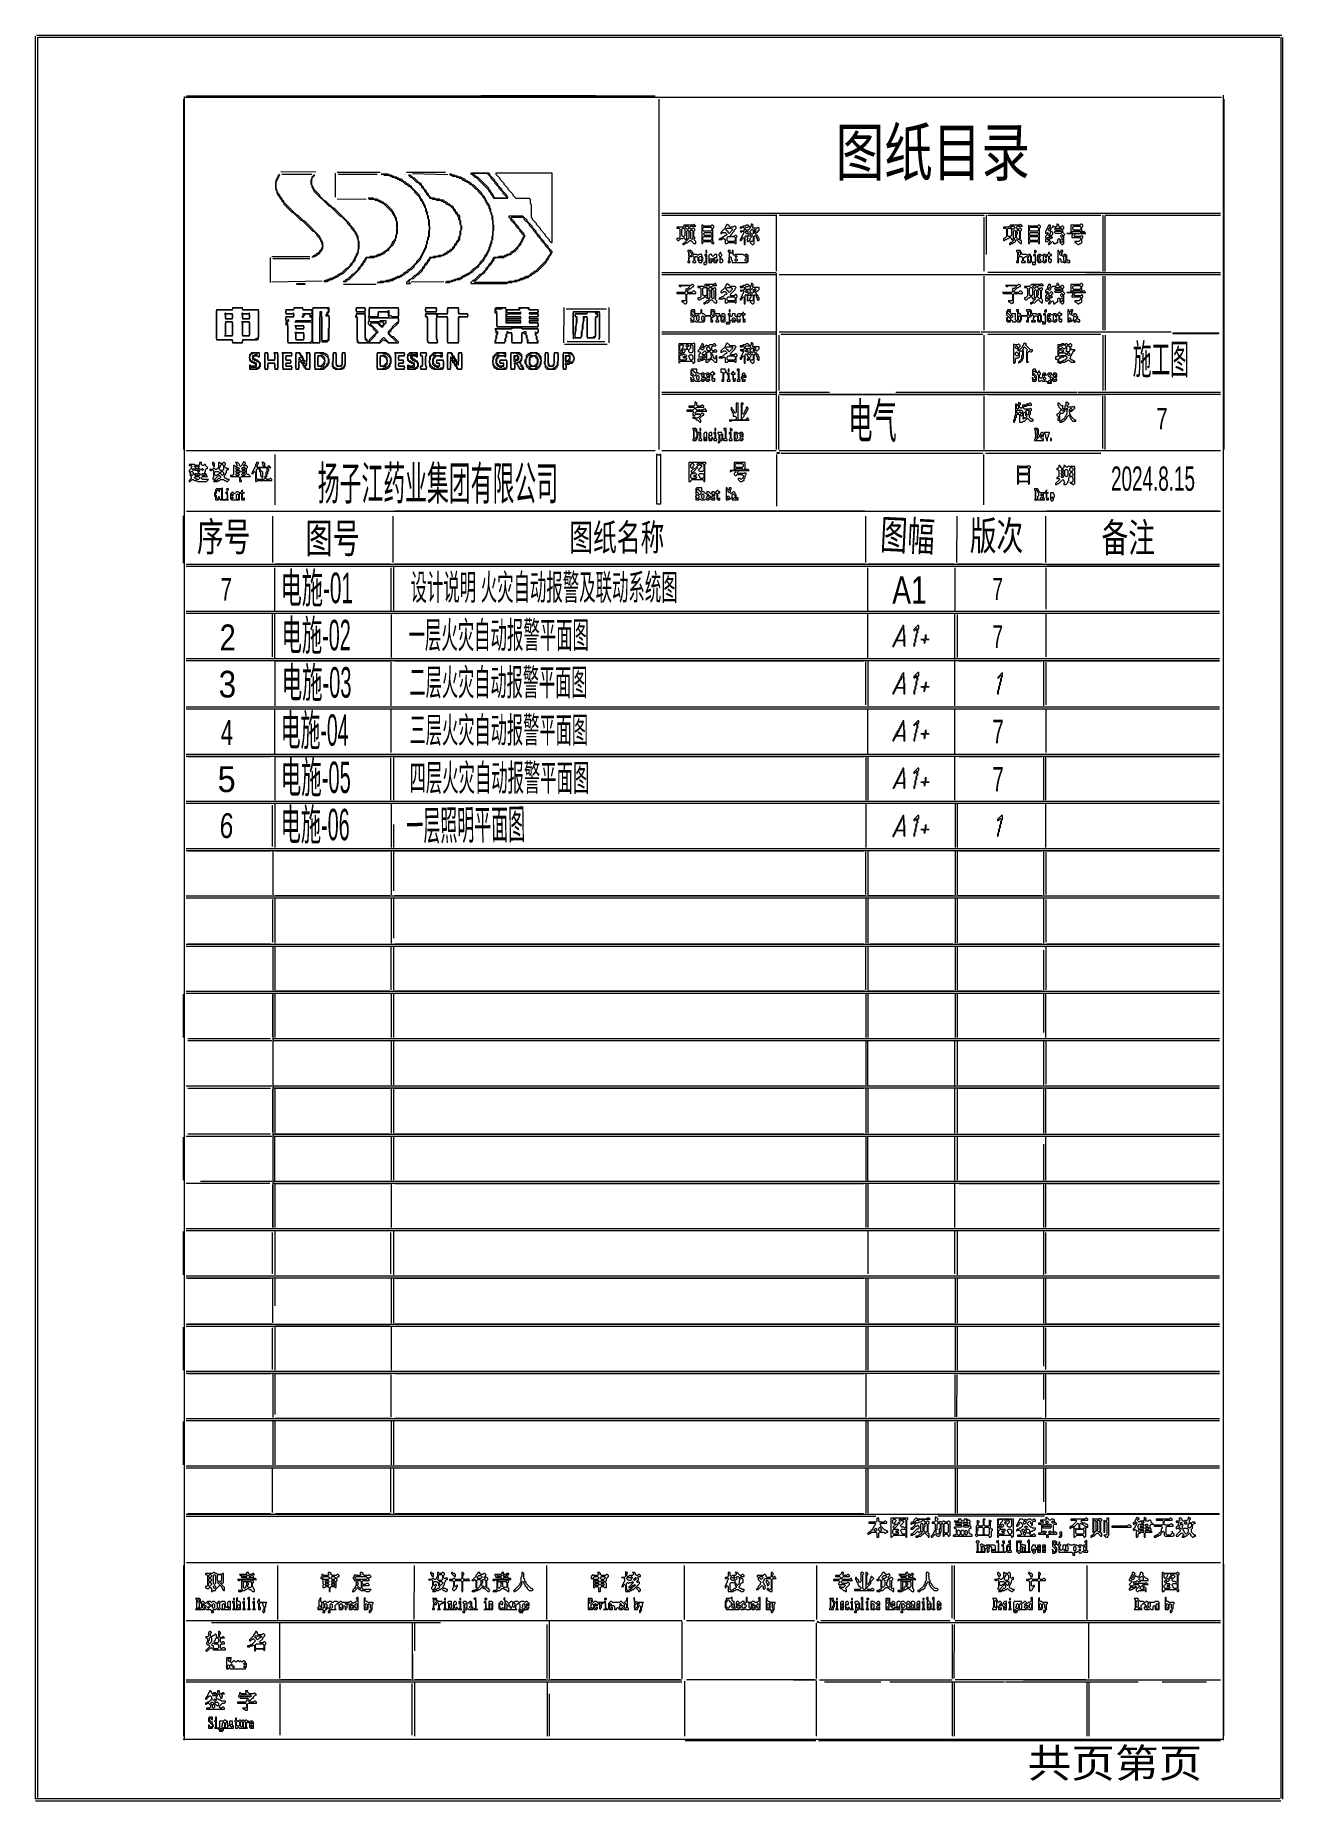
# Model space of a CAD drawing. Extents: x 58 to 1299, y 68 to 1824.
import ezdxf

# ---------------------------------------------------------------- set-up
doc = ezdxf.new("R2010")
doc.units = 0
for name, color, linetype, lineweight in [('OCR_TEXT', 6, 'Continuous', 0), ('RESIDUAL_GRAPHIC', 3, 'Continuous', 0), ('TEXT_FALLBACK_OUTLINE', 2, 'Continuous', 0), ('TRACE_STRAIGHT', 5, 'Continuous', 0), ('TRACE_TEXT_SYMBOL', 6, 'Continuous', 0)]:
    doc.layers.add(name, color=color, linetype=linetype, lineweight=lineweight)
doc.styles.add('wqy-unicode', font='wqy-unicode.lff')

msp = doc.modelspace()

# ---------------------------------------------------------------- texts
at = {"layer": 'OCR_TEXT', "color": 6, "style": 'wqy-unicode'}
for s, height, width, p in [('图纸目录', 46.8, 0.756688, (854.1, 1684.4)), ('施工图', 29.64, 0.461075, (1149.7, 1487)), ('电气', 35.1, 0.504004, (866.6, 1423.1)), ('7', 21.1, 0.717129, (1173.2, 1432.2)), ('扬子江药业集团有限公司', 33.54, 0.475091, (338.8, 1361.7)), ('2024.8.15', 24.18, 0.580767, (1128.1, 1370.9)), ('序号', 28.86, 0.677706, (218.6, 1310.8)), ('图号', 29.64, 0.668941, (326.6, 1309)), ('图纸名称', 26.52, 0.653174, (589.1, 1311.3)), ('版次', 28.86, 0.674147, (987.6, 1311.8)), ('备注', 28.86, 0.677468, (1118.6, 1309.8)), ('7', 22.6, 0.667672, (242.2, 1261.5)), ('电施-01', 30.42, 0.507252, (301.9, 1259.1)), ('设计说明 火灾自动报警及联动系统图', 25.74, 0.465302, (431.1, 1262.2)), ('A1', 27.3, 0.768293, (910.4, 1258.5)), ('7', 21.8, 0.645416, (1010.1, 1262.4)), ('电施-02', 30.42, 0.484888, (302.9, 1212.1)), ('2', 25.7, 0.837695, (241.2, 1212.2)), ('一层火灾自动报警平面图', 26.52, 0.451317, (429.1, 1214.3)), ('7', 22.6, 0.62316, (1010.1, 1214.5)), ('电施-03', 30.42, 0.489746, (302.9, 1165.1)), ('二层火灾自动报警平面图', 26.52, 0.444973, (430.1, 1167.3)), ('3', 26.5, 0.883293, (240.2, 1165.3)), ('4', 25, 0.667427, (242.2, 1118)), ('电施-04', 31.2, 0.464468, (301.9, 1117.3)), ('三层火灾自动报警平面图', 25.74, 0.460078, (430.1, 1120.2)), ('7', 23.4, 0.645416, (1010.1, 1119.7)), ('5', 25.7, 0.937113, (239.2, 1071.2)), ('电施-05', 31.2, 0.479779, (301.9, 1070.3)), ('四层火灾自动报警平面图', 26.52, 0.449579, (430.1, 1072.3)), ('7', 24.2, 0.624596, (1010.1, 1071.9)), ('电施-06', 31.2, 0.472227, (301.9, 1023.3)), ('共页第页', 28.86, 1.104363, (1045, 90.8))]:
    msp.add_text(s, height=height, dxfattribs=dict(at, width=width)).set_placement(p)
for s, height, rotation, width, p in [('图幅', 29.68, -2.8156, 0.668705, (897.9, 1312.9)), ('一层照明平面图', 29.65, 0.8425, 0.417272, (427.2, 1023)), ('6', 24.7, -3.1798, 0.74478, (240.6, 1025.9))]:
    msp.add_text(s, height=height, rotation=rotation, dxfattribs=dict(at, width=width)).set_placement(p)

# ---------------------------------------------------------------- linework, layer by layer
at = {"layer": 'RESIDUAL_GRAPHIC', "color": 3}
for points in [[(1020, 1190), (1015, 1185), (1016, 1185), (1018, 1187), (1019, 1186), (1019, 1185), (1018, 1184), (1018, 1181), (1017, 1180), (1017, 1177), (1016, 1176), (1016, 1173), (1015, 1172), (1015, 1169), (1016, 1169), (1016, 1173), (1017, 1174), (1017, 1177), (1018, 1178), (1018, 1181), (1019, 1182), (1019, 1185), (1020, 1186)], [(1019, 1048), (1015, 1044), (1015, 1043), (1016, 1043), (1018, 1045), (1019, 1044), (1019, 1043), (1018, 1042), (1018, 1039), (1017, 1038), (1017, 1035), (1016, 1034), (1016, 1031), (1015, 1030), (1015, 1027), (1016, 1028), (1016, 1031), (1017, 1032), (1017, 1035), (1018, 1036), (1018, 1039), (1019, 1040), (1019, 1043), (1020, 1044), (1020, 1048)]]:
    msp.add_lwpolyline(points, close=True, dxfattribs=at)
at = {"layer": 'TEXT_FALLBACK_OUTLINE', "color": 2}
for points in [[(300, 1686), (300, 1685), (299, 1684), (299, 1683), (298, 1682), (298, 1681), (297, 1680), (297, 1670), (298, 1669), (298, 1667), (299, 1666), (299, 1665), (301, 1663), (301, 1662), (303, 1660), (303, 1659), (305, 1657), (305, 1656), (313, 1648), (314, 1648), (322, 1640), (323, 1640), (334, 1629), (335, 1629), (338, 1626), (338, 1625), (341, 1622), (341, 1621), (342, 1620), (342, 1619), (343, 1618), (343, 1616), (344, 1615), (344, 1614), (343, 1613), (343, 1612), (341, 1610), (341, 1609), (339, 1607), (338, 1607), (336, 1605), (335, 1605), (333, 1603), (334, 1604), (336, 1604), (337, 1605), (338, 1605), (340, 1607), (341, 1607), (341, 1608), (343, 1610), (343, 1611), (344, 1612), (344, 1618), (343, 1619), (343, 1620), (342, 1621), (342, 1622), (341, 1623), (341, 1624), (326, 1639), (325, 1639), (319, 1645), (318, 1645)], [(318, 1645), (305, 1658), (305, 1659), (303, 1661), (303, 1662), (301, 1664), (301, 1665), (299, 1667), (299, 1668), (298, 1669), (298, 1671), (297, 1672), (297, 1678), (298, 1679), (298, 1680), (299, 1681), (299, 1682), (300, 1683), (300, 1684), (301, 1685), (300, 1686)], [(402, 1686), (404, 1686), (405, 1685), (410, 1685), (411, 1684), (412, 1684), (413, 1683), (415, 1683), (416, 1682), (417, 1682), (418, 1681), (419, 1681), (420, 1680), (421, 1680), (422, 1679), (423, 1679), (426, 1676), (427, 1676), (429, 1674), (430, 1674), (435, 1669), (435, 1668), (440, 1663), (440, 1662), (441, 1661), (441, 1660), (443, 1658), (443, 1657), (444, 1656), (444, 1655), (445, 1654), (445, 1653), (446, 1652), (446, 1649), (447, 1648), (447, 1646), (448, 1645), (448, 1642), (449, 1641), (449, 1635), (450, 1634), (450, 1630), (449, 1629), (449, 1624), (448, 1623), (448, 1620), (447, 1619), (447, 1616), (446, 1615), (446, 1613), (445, 1612), (445, 1611), (444, 1610), (444, 1609), (443, 1608), (443, 1607), (442, 1606), (442, 1605), (441, 1604), (441, 1603), (437, 1599), (437, 1598), (430, 1591), (429, 1591)], [(448, 1648), (447, 1649), (447, 1651), (446, 1652), (446, 1654), (445, 1655), (445, 1656), (444, 1657), (444, 1658), (443, 1659), (443, 1660), (441, 1662), (441, 1663), (440, 1664), (440, 1665), (432, 1673), (432, 1674), (431, 1674), (429, 1676), (428, 1676), (426, 1678), (425, 1678), (422, 1681), (420, 1681), (419, 1682), (418, 1682), (417, 1683), (415, 1683), (414, 1684), (413, 1684), (412, 1685), (410, 1685), (409, 1686), (402, 1686)], [(470, 1686), (471, 1685), (472, 1685), (473, 1684), (476, 1684), (477, 1683), (479, 1683), (480, 1682), (481, 1682), (483, 1680), (484, 1680), (485, 1679), (486, 1679), (487, 1678), (488, 1678), (490, 1676), (491, 1676), (496, 1671), (497, 1671), (498, 1670), (498, 1669), (503, 1664), (503, 1663), (505, 1661), (505, 1660), (506, 1659), (506, 1658), (507, 1657), (507, 1656), (509, 1654), (509, 1652), (510, 1651), (510, 1649), (511, 1648), (511, 1646), (512, 1645), (512, 1641), (513, 1640), (513, 1625), (512, 1624), (512, 1620), (511, 1619), (511, 1617), (510, 1616), (510, 1614), (509, 1613), (509, 1611), (508, 1610), (508, 1609), (507, 1608), (507, 1607), (505, 1605), (505, 1604), (504, 1603), (504, 1602), (500, 1598), (500, 1597), (495, 1592), (494, 1592), (489, 1587), (488, 1587), (487, 1586), (486, 1586), (485, 1585)], [(509, 1656), (507, 1658), (507, 1659), (506, 1660), (506, 1661), (505, 1662), (505, 1663), (502, 1666), (502, 1667), (494, 1675), (493, 1675), (490, 1678), (489, 1678), (488, 1679), (487, 1679), (485, 1681), (484, 1681), (483, 1682), (482, 1682), (481, 1683), (479, 1683), (478, 1684), (476, 1684), (475, 1685), (473, 1685), (472, 1686), (470, 1686)], [(335, 1685), (333, 1683), (333, 1681), (332, 1680), (332, 1676), (333, 1675), (333, 1673), (334, 1672), (334, 1671), (335, 1670), (335, 1669), (350, 1654), (351, 1654), (361, 1644), (362, 1644), (368, 1638), (368, 1637), (372, 1633), (372, 1632), (376, 1628), (376, 1627), (377, 1626), (377, 1625), (378, 1624), (378, 1622), (379, 1621), (379, 1609), (378, 1608), (378, 1607), (377, 1606), (377, 1605), (376, 1604), (376, 1603), (375, 1602), (375, 1601), (374, 1600), (374, 1599), (371, 1596), (371, 1595), (368, 1592), (367, 1592), (362, 1587), (361, 1587), (360, 1586), (359, 1586), (357, 1584), (356, 1584), (355, 1583), (354, 1583), (353, 1582), (351, 1582), (350, 1581), (349, 1581), (348, 1580), (346, 1580), (345, 1579), (348, 1579), (349, 1580), (350, 1580), (351, 1581), (353, 1581), (354, 1582), (355, 1582), (356, 1583)], [(356, 1583), (357, 1583), (358, 1584), (359, 1584), (361, 1586), (362, 1586), (363, 1587), (364, 1587), (373, 1596), (373, 1597), (376, 1600), (376, 1602), (377, 1603), (377, 1604), (378, 1605), (378, 1606), (379, 1607), (379, 1611), (380, 1612), (380, 1619), (379, 1620), (379, 1624), (378, 1625), (378, 1626), (377, 1627), (377, 1628), (375, 1630), (375, 1631), (371, 1635), (371, 1636), (355, 1652), (354, 1652), (347, 1659), (346, 1659), (341, 1664), (341, 1665), (335, 1671), (335, 1672), (334, 1673), (334, 1674), (333, 1675), (333, 1682), (336, 1685), (335, 1685)], [(429, 1685), (431, 1683), (432, 1683), (437, 1678), (438, 1678), (442, 1674), (442, 1673), (445, 1670), (445, 1669), (447, 1667), (447, 1666), (450, 1663), (450, 1662), (452, 1662), (453, 1661), (456, 1661), (457, 1660), (461, 1660), (462, 1659), (463, 1659), (464, 1658), (465, 1658), (467, 1656), (468, 1656), (469, 1655), (470, 1655), (474, 1651), (474, 1650), (476, 1648), (476, 1647), (478, 1645), (478, 1644), (479, 1643), (479, 1641), (480, 1640), (480, 1636), (481, 1635), (481, 1630), (480, 1629), (480, 1624), (479, 1623), (479, 1621), (477, 1619), (477, 1618), (475, 1616), (475, 1615), (473, 1613), (473, 1612), (472, 1611), (471, 1611), (469, 1609), (468, 1609), (466, 1607), (465, 1607), (463, 1605), (459, 1605), (458, 1604), (454, 1604), (453, 1603), (450, 1603), (450, 1602), (448, 1600), (448, 1599), (445, 1596)], [(466, 1658), (464, 1660), (461, 1660), (460, 1661), (456, 1661), (455, 1662), (452, 1662), (449, 1665), (449, 1666), (447, 1668), (447, 1669), (444, 1672), (444, 1673), (442, 1675), (442, 1676), (441, 1677), (440, 1677), (435, 1682), (434, 1682), (431, 1685), (429, 1685)], [(389, 1662), (390, 1661), (395, 1661), (396, 1660), (398, 1660), (399, 1659), (400, 1659), (401, 1658), (402, 1658), (403, 1657), (404, 1657), (413, 1648), (413, 1647), (414, 1646), (414, 1645), (415, 1644), (415, 1643), (416, 1642), (416, 1640), (417, 1639), (417, 1633), (418, 1632), (417, 1631), (417, 1626), (416, 1625), (416, 1622), (415, 1621), (415, 1620), (413, 1618), (413, 1617), (412, 1616), (412, 1615), (406, 1609), (405, 1609), (403, 1607), (402, 1607), (401, 1606), (399, 1606), (398, 1605), (397, 1605), (396, 1604), (391, 1604), (390, 1603), (387, 1603), (386, 1602), (386, 1601), (384, 1599), (384, 1598), (382, 1596), (382, 1595), (379, 1592), (379, 1591), (374, 1586), (373, 1586), (368, 1581), (367, 1581), (365, 1579), (364, 1579), (367, 1579), (369, 1581), (370, 1581), (381, 1592), (381, 1593), (384, 1596)], [(384, 1596), (384, 1597), (386, 1599), (386, 1600), (387, 1601), (387, 1602), (388, 1603), (395, 1603), (396, 1604), (398, 1604), (399, 1605), (401, 1605), (402, 1606), (403, 1606), (404, 1607), (405, 1607), (408, 1610), (409, 1610), (410, 1611), (410, 1612), (414, 1616), (414, 1617), (415, 1618), (415, 1619), (416, 1620), (416, 1622), (417, 1623), (417, 1626), (418, 1627), (418, 1638), (417, 1639), (417, 1642), (416, 1643), (416, 1644), (415, 1645), (415, 1646), (414, 1647), (414, 1648), (413, 1649), (413, 1650), (407, 1656), (406, 1656), (404, 1658), (403, 1658), (402, 1659), (401, 1659), (400, 1660), (399, 1660), (398, 1661), (395, 1661), (394, 1662), (389, 1662)], [(445, 1596), (445, 1595), (443, 1593), (443, 1592), (436, 1585), (435, 1585), (431, 1581), (430, 1581), (427, 1578), (427, 1577), (431, 1577), (429, 1579), (432, 1582), (434, 1582), (438, 1586), (439, 1586), (443, 1590), (443, 1591), (445, 1593), (445, 1594), (448, 1597), (448, 1598), (450, 1600), (450, 1601), (452, 1603), (456, 1603), (457, 1604), (461, 1604), (462, 1605), (464, 1605), (465, 1606), (466, 1606), (467, 1607), (468, 1607), (470, 1609), (471, 1609), (475, 1613), (475, 1614), (477, 1616), (477, 1617), (479, 1619), (479, 1620), (480, 1621), (480, 1625), (481, 1626), (481, 1630), (482, 1631), (482, 1634), (481, 1635), (481, 1639), (480, 1640), (480, 1644), (478, 1646), (478, 1647), (476, 1649), (476, 1650), (474, 1652), (474, 1653), (473, 1654), (472, 1654), (470, 1656), (469, 1656), (467, 1658), (466, 1658)], [(485, 1585), (484, 1585), (483, 1584), (482, 1584), (480, 1582), (478, 1582), (477, 1581), (475, 1581), (474, 1580), (472, 1580), (471, 1579), (467, 1579), (466, 1578), (470, 1578), (471, 1579), (473, 1579), (474, 1580), (476, 1580), (477, 1581), (480, 1581), (481, 1582), (482, 1582), (484, 1584), (485, 1584), (486, 1585), (487, 1585), (488, 1586), (489, 1586), (491, 1588), (492, 1588), (497, 1593), (498, 1593), (499, 1594), (499, 1595), (504, 1600), (504, 1601), (505, 1602), (505, 1603), (507, 1605), (507, 1606), (508, 1607), (508, 1608), (509, 1609), (509, 1610), (510, 1611), (510, 1613), (511, 1614), (511, 1616), (512, 1617), (512, 1620), (513, 1621), (513, 1629), (514, 1630), (514, 1635), (513, 1636), (513, 1644), (512, 1645), (512, 1647), (511, 1648), (511, 1651), (510, 1652), (510, 1654), (509, 1655), (509, 1656)], [(429, 1591), (426, 1588), (425, 1588), (422, 1585), (421, 1585), (420, 1584), (418, 1584), (417, 1583), (416, 1583), (415, 1582), (414, 1582), (413, 1581), (411, 1581), (410, 1580), (407, 1580), (406, 1579), (401, 1579), (400, 1578), (398, 1578), (404, 1578), (405, 1579), (410, 1579), (411, 1580), (413, 1580), (414, 1581), (415, 1581), (416, 1582), (417, 1582), (418, 1583), (420, 1583), (421, 1584), (422, 1584), (424, 1586), (425, 1586), (427, 1588), (428, 1588), (431, 1591), (432, 1591), (435, 1594), (435, 1595), (441, 1601), (441, 1602), (442, 1603), (442, 1604), (443, 1605), (443, 1606), (444, 1607), (444, 1608), (445, 1609), (445, 1610), (446, 1611), (446, 1612), (447, 1613), (447, 1616), (448, 1617), (448, 1620), (449, 1621), (449, 1623), (450, 1624), (450, 1640), (449, 1641), (449, 1644), (448, 1645), (448, 1648)], [(529, 1644), (529, 1643), (531, 1641), (531, 1640), (536, 1635), (536, 1634), (540, 1630), (540, 1629), (544, 1625), (544, 1624), (543, 1623), (543, 1622), (542, 1621), (542, 1620), (541, 1619), (541, 1618), (539, 1616), (539, 1615), (533, 1609), (532, 1609), (529, 1606), (527, 1606), (526, 1605), (525, 1605), (524, 1604), (519, 1604), (518, 1603), (514, 1603), (513, 1602), (513, 1601), (512, 1600), (512, 1599), (509, 1596), (509, 1595), (506, 1592), (506, 1591), (501, 1586), (500, 1586), (494, 1580), (493, 1580), (491, 1578), (491, 1577), (527, 1577), (528, 1578), (532, 1578), (533, 1579), (537, 1579), (538, 1580), (540, 1580), (541, 1581), (543, 1581), (544, 1582), (545, 1582), (546, 1583), (548, 1583), (550, 1585), (551, 1585), (553, 1587), (554, 1587), (556, 1589), (557, 1589), (566, 1598), (566, 1599), (568, 1601)], [(531, 1642), (532, 1643), (543, 1643), (544, 1642), (544, 1641), (549, 1636), (549, 1635), (553, 1631), (553, 1630), (557, 1626), (557, 1625), (561, 1621), (561, 1620), (565, 1616), (565, 1615), (569, 1611), (569, 1610), (571, 1608), (570, 1607), (570, 1606), (568, 1604), (568, 1603), (566, 1601), (566, 1600), (555, 1589), (554, 1589), (552, 1587), (551, 1587), (548, 1584), (546, 1584), (545, 1583), (544, 1583), (543, 1582), (541, 1582), (540, 1581), (539, 1581), (538, 1580), (535, 1580), (534, 1579), (529, 1579), (528, 1578), (495, 1578), (494, 1579), (495, 1580), (496, 1580), (503, 1587), (504, 1587), (505, 1588), (505, 1589), (508, 1592), (508, 1593), (512, 1597), (512, 1598), (514, 1600), (514, 1601), (516, 1603), (524, 1603), (525, 1604), (526, 1604), (527, 1605), (528, 1605), (529, 1606), (531, 1606), (534, 1609)], [(568, 1601), (568, 1602), (569, 1603), (569, 1604), (571, 1606), (571, 1607), (572, 1608), (572, 1609), (568, 1613), (568, 1614), (564, 1618), (564, 1619), (560, 1623), (560, 1624), (556, 1628), (556, 1629), (552, 1633), (552, 1634), (547, 1639), (547, 1640), (543, 1644), (529, 1644)], [(534, 1609), (535, 1609), (538, 1612), (538, 1613), (541, 1616), (541, 1617), (542, 1618), (542, 1619), (543, 1620), (543, 1621), (544, 1622), (544, 1623), (545, 1624), (545, 1625), (544, 1626), (544, 1627), (539, 1632), (539, 1633), (535, 1637), (535, 1638), (531, 1642)], [(770, 1636), (770, 1634), (769, 1633), (767, 1635), (765, 1635), (764, 1634), (762, 1634), (761, 1633), (759, 1633), (759, 1632), (760, 1632), (761, 1633), (762, 1633), (763, 1632), (763, 1630), (762, 1629), (759, 1629), (760, 1628), (761, 1629), (762, 1629), (763, 1628), (762, 1627), (762, 1626), (761, 1625), (761, 1624), (760, 1623), (760, 1622), (759, 1621), (759, 1620), (760, 1620), (761, 1621), (761, 1622), (762, 1623), (763, 1622), (763, 1616), (764, 1616), (764, 1624), (765, 1625), (766, 1624), (766, 1623), (767, 1622), (766, 1621), (766, 1619), (767, 1619), (768, 1620), (769, 1619), (769, 1618), (771, 1616), (772, 1616), (773, 1617), (773, 1624), (774, 1625), (775, 1624), (775, 1623), (776, 1622), (776, 1620), (778, 1620), (778, 1622), (777, 1623), (777, 1624), (774, 1627), (775, 1628), (776, 1628), (778, 1630)], [(778, 1630), (778, 1632), (777, 1633), (776, 1632), (772, 1632), (771, 1633), (772, 1634), (772, 1635), (771, 1636), (770, 1636)], [(770, 1577), (770, 1575), (769, 1574), (767, 1576), (765, 1576), (764, 1575), (762, 1575), (761, 1574), (759, 1574), (759, 1573), (761, 1573), (762, 1574), (763, 1573), (763, 1571), (762, 1570), (759, 1570), (760, 1569), (761, 1570), (762, 1570), (763, 1569), (762, 1568), (762, 1567), (761, 1566), (761, 1565), (760, 1564), (760, 1563), (759, 1562), (759, 1561), (760, 1561), (761, 1562), (761, 1563), (762, 1564), (763, 1563), (763, 1557), (764, 1557), (764, 1565), (765, 1566), (766, 1565), (766, 1564), (767, 1563), (766, 1562), (766, 1560), (767, 1560), (768, 1561), (769, 1560), (769, 1559), (771, 1557), (772, 1557), (773, 1558), (773, 1565), (774, 1566), (775, 1565), (775, 1564), (776, 1563), (776, 1561), (778, 1561), (778, 1563), (777, 1564), (777, 1565), (774, 1568), (775, 1569), (776, 1569), (778, 1571), (778, 1573)], [(778, 1573), (772, 1573), (771, 1574), (772, 1575), (772, 1576), (771, 1577), (770, 1577)], [(516, 1553), (515, 1552), (515, 1548), (516, 1548), (517, 1547), (517, 1534), (531, 1534), (532, 1533), (531, 1532), (515, 1532), (516, 1531), (516, 1528), (517, 1527), (517, 1526), (516, 1525), (516, 1521), (515, 1520), (515, 1518), (525, 1518), (525, 1519), (526, 1520), (526, 1523), (527, 1524), (527, 1527), (528, 1528), (531, 1528), (532, 1527), (532, 1518), (542, 1518), (542, 1527), (543, 1528), (544, 1528), (546, 1526), (546, 1523), (547, 1522), (547, 1518), (558, 1518), (558, 1520), (557, 1521), (557, 1524), (556, 1525), (556, 1527), (557, 1528), (558, 1528), (558, 1532), (543, 1532), (542, 1533), (543, 1534), (558, 1534), (558, 1538), (550, 1538), (549, 1539), (550, 1540), (558, 1540), (558, 1542), (550, 1542), (549, 1543), (550, 1544), (558, 1544), (558, 1551), (550, 1551), (549, 1552), (549, 1553), (539, 1553)], [(539, 1553), (539, 1552), (538, 1551), (527, 1551), (526, 1552), (526, 1553), (516, 1553)], [(711, 1551), (710, 1550), (710, 1545), (711, 1545), (713, 1543), (713, 1541), (712, 1540), (710, 1542), (710, 1543), (710, 1539), (713, 1539), (714, 1540), (715, 1539), (723, 1539), (724, 1540), (724, 1544), (725, 1545), (729, 1545), (730, 1544), (730, 1539), (732, 1539), (732, 1540), (731, 1541), (731, 1543), (732, 1544), (733, 1544), (735, 1546), (736, 1545), (736, 1541), (735, 1540), (735, 1539), (738, 1539), (738, 1540), (737, 1541), (737, 1544), (738, 1545), (739, 1545), (740, 1544), (740, 1540), (741, 1539), (743, 1539), (744, 1540), (744, 1546), (743, 1547), (741, 1547), (741, 1546), (740, 1545), (739, 1546), (739, 1547), (735, 1547), (734, 1548), (734, 1550), (733, 1551), (730, 1551), (730, 1546), (729, 1545), (725, 1545), (723, 1547), (722, 1547), (721, 1548), (721, 1551), (720, 1551), (720, 1548), (719, 1547)], [(719, 1547), (715, 1547), (714, 1548), (714, 1551), (711, 1551)], [(1025, 1551), (1025, 1550), (1024, 1549), (1024, 1546), (1026, 1544), (1025, 1543), (1024, 1543), (1024, 1540), (1025, 1539), (1028, 1539), (1028, 1540), (1029, 1541), (1030, 1540), (1030, 1539), (1033, 1539), (1034, 1540), (1035, 1539), (1038, 1539), (1038, 1540), (1039, 1541), (1039, 1544), (1040, 1545), (1044, 1545), (1045, 1544), (1045, 1541), (1044, 1540), (1044, 1539), (1046, 1539), (1046, 1543), (1047, 1544), (1048, 1544), (1050, 1546), (1051, 1545), (1051, 1541), (1050, 1540), (1049, 1540), (1049, 1539), (1053, 1539), (1053, 1540), (1052, 1540), (1051, 1541), (1051, 1543), (1053, 1545), (1054, 1545), (1055, 1544), (1055, 1540), (1056, 1539), (1058, 1539), (1059, 1540), (1060, 1539), (1060, 1537), (1063, 1537), (1063, 1547), (1061, 1547), (1061, 1546), (1062, 1546), (1063, 1545), (1063, 1539), (1062, 1538), (1061, 1539), (1060, 1539), (1059, 1540), (1059, 1545), (1058, 1546)], [(1058, 1546), (1058, 1547), (1056, 1547), (1055, 1546), (1054, 1547), (1050, 1547), (1049, 1548), (1049, 1550), (1048, 1551), (1044, 1551), (1044, 1550), (1045, 1549), (1045, 1546), (1044, 1545), (1039, 1545), (1038, 1546), (1038, 1547), (1037, 1547), (1036, 1548), (1036, 1551), (1034, 1551), (1034, 1550), (1035, 1549), (1035, 1541), (1034, 1540), (1033, 1541), (1033, 1547), (1029, 1547), (1028, 1548), (1028, 1551), (1025, 1551)], [(770, 1518), (770, 1516), (769, 1515), (767, 1517), (765, 1517), (764, 1516), (762, 1516), (761, 1515), (759, 1515), (759, 1514), (761, 1514), (762, 1515), (763, 1514), (763, 1512), (762, 1511), (759, 1511), (760, 1510), (761, 1510), (762, 1509), (762, 1508), (761, 1507), (761, 1506), (760, 1505), (760, 1504), (759, 1503), (759, 1502), (760, 1502), (761, 1503), (761, 1504), (762, 1505), (763, 1504), (763, 1498), (764, 1498), (764, 1506), (765, 1507), (766, 1506), (766, 1505), (767, 1504), (767, 1503), (766, 1502), (766, 1501), (767, 1501), (768, 1502), (769, 1501), (769, 1500), (771, 1498), (772, 1498), (773, 1499), (773, 1506), (774, 1507), (775, 1506), (775, 1505), (776, 1504), (776, 1502), (777, 1501), (778, 1501), (778, 1504), (777, 1505), (777, 1506), (775, 1508), (774, 1508), (773, 1509), (773, 1510), (774, 1511)], [(774, 1511), (775, 1510), (776, 1510), (778, 1512), (778, 1514), (772, 1514), (771, 1515), (772, 1516), (772, 1517), (771, 1518), (770, 1518)], [(1051, 1492), (1050, 1491), (1050, 1486), (1051, 1486), (1052, 1485), (1052, 1484), (1053, 1483), (1053, 1482), (1052, 1481), (1050, 1483), (1050, 1484), (1050, 1480), (1053, 1480), (1054, 1481), (1054, 1485), (1050, 1489), (1051, 1490), (1052, 1490), (1053, 1489), (1054, 1489), (1055, 1488), (1055, 1487), (1056, 1486), (1056, 1480), (1058, 1480), (1059, 1481), (1060, 1480), (1064, 1480), (1065, 1479), (1065, 1478), (1069, 1478), (1069, 1480), (1070, 1481), (1071, 1480), (1073, 1480), (1074, 1481), (1074, 1482), (1073, 1482), (1072, 1481), (1071, 1482), (1071, 1483), (1072, 1484), (1074, 1484), (1074, 1487), (1073, 1488), (1071, 1488), (1071, 1487), (1070, 1486), (1069, 1487), (1069, 1488), (1066, 1488), (1064, 1486), (1063, 1487), (1063, 1488), (1061, 1488), (1060, 1487), (1060, 1484), (1059, 1483), (1058, 1483), (1057, 1484), (1057, 1486), (1058, 1487), (1058, 1488), (1057, 1489)], [(1057, 1489), (1057, 1490), (1056, 1490), (1056, 1489), (1055, 1488), (1054, 1489), (1054, 1490), (1053, 1491), (1053, 1492), (1051, 1492)], [(934, 349), (932, 347), (932, 346), (931, 345), (930, 345), (929, 344), (929, 343), (930, 343), (931, 344), (932, 344), (933, 343), (933, 342), (930, 339), (929, 339), (929, 338), (931, 338), (934, 341), (935, 341), (936, 342), (937, 341), (937, 339), (936, 338), (935, 338), (930, 333), (929, 333), (929, 332), (931, 332), (932, 333), (933, 333), (936, 336), (937, 335), (938, 335), (939, 336), (940, 335), (940, 334), (939, 333), (938, 333), (936, 331), (934, 331), (934, 330), (936, 330), (937, 331), (939, 331), (942, 334), (943, 334), (946, 331), (946, 330), (947, 330), (947, 333), (946, 334), (946, 343), (947, 344), (947, 345), (946, 346), (945, 346), (944, 345), (943, 345), (942, 346), (942, 347), (943, 348), (948, 348), (947, 349), (945, 349), (944, 348)], [(944, 348), (936, 348), (935, 349), (934, 349)], [(1037, 348), (1037, 347), (1036, 346), (1036, 345), (1035, 344), (1035, 343), (1034, 342), (1034, 341), (1035, 341), (1037, 343), (1037, 344), (1038, 345), (1040, 343), (1040, 341), (1038, 339), (1037, 339), (1036, 338), (1035, 338), (1034, 337), (1034, 336), (1035, 337), (1037, 337), (1038, 336), (1038, 335), (1039, 334), (1039, 333), (1038, 332), (1035, 332), (1035, 331), (1053, 331), (1053, 332), (1052, 333), (1051, 333), (1050, 332), (1048, 332), (1047, 333), (1048, 334), (1048, 335), (1049, 336), (1050, 336), (1051, 337), (1052, 337), (1053, 338), (1053, 339), (1050, 339), (1049, 340), (1048, 340), (1045, 343), (1045, 344), (1047, 346), (1048, 345), (1048, 344), (1049, 343), (1049, 342), (1050, 342), (1050, 345), (1051, 346), (1053, 346), (1053, 347), (1052, 348), (1051, 348), (1050, 347), (1049, 347), (1048, 348)], [(1048, 348), (1046, 348), (1045, 347), (1044, 347), (1043, 348), (1042, 347), (1041, 347), (1040, 348), (1037, 348)], [(1154, 350), (1153, 349), (1153, 348), (1152, 347), (1152, 346), (1150, 344), (1150, 343), (1151, 343), (1152, 344), (1153, 343), (1153, 342), (1152, 341), (1152, 340), (1150, 338), (1150, 337), (1151, 337), (1152, 338), (1153, 337), (1153, 330), (1154, 330), (1155, 331), (1155, 333), (1156, 334), (1157, 334), (1158, 335), (1160, 335), (1161, 334), (1161, 330), (1162, 330), (1162, 334), (1163, 335), (1169, 335), (1168, 336), (1168, 338), (1167, 339), (1167, 342), (1168, 343), (1170, 343), (1171, 342), (1171, 341), (1178, 341), (1179, 340), (1179, 339), (1178, 338), (1178, 336), (1174, 332), (1173, 332), (1172, 331), (1171, 331), (1171, 330), (1173, 330), (1174, 331), (1175, 331), (1176, 332), (1177, 332), (1178, 333), (1178, 334), (1180, 336), (1181, 335), (1181, 332), (1182, 331), (1190, 331), (1191, 332), (1191, 333)], [(1191, 333), (1189, 335), (1189, 336), (1189, 334), (1187, 332), (1184, 332), (1183, 333), (1183, 340), (1184, 341), (1190, 341), (1190, 342), (1189, 343), (1187, 343), (1186, 342), (1182, 342), (1181, 343), (1181, 346), (1182, 347), (1189, 347), (1189, 348), (1188, 349), (1187, 349), (1186, 348), (1173, 348), (1173, 347), (1179, 347), (1180, 346), (1180, 343), (1179, 342), (1171, 342), (1168, 345), (1168, 346), (1167, 347), (1166, 347), (1165, 346), (1163, 346), (1162, 347), (1163, 348), (1163, 349), (1162, 349), (1161, 350), (1161, 347), (1160, 346), (1157, 346), (1156, 345), (1154, 347), (1155, 348), (1156, 348), (1156, 349), (1155, 349), (1154, 350)], [(1016, 327), (1015, 326), (1014, 326), (1014, 325), (1015, 325), (1016, 324), (1016, 316), (1015, 315), (1014, 315), (1013, 316), (1013, 321), (1012, 322), (1004, 322), (1003, 321), (1002, 322), (1001, 322), (1000, 323), (999, 323), (998, 322), (999, 321), (999, 316), (998, 315), (997, 315), (996, 316), (996, 324), (997, 325), (997, 326), (994, 326), (994, 325), (995, 324), (995, 316), (994, 315), (1003, 315), (1003, 318), (1004, 319), (1005, 318), (1005, 315), (1006, 315), (1007, 316), (1007, 320), (1008, 321), (1009, 320), (1009, 315), (1023, 315), (1024, 316), (1025, 315), (1029, 315), (1029, 316), (1028, 317), (1028, 327), (1027, 326), (1026, 326), (1026, 325), (1027, 324), (1027, 323), (1026, 322), (1025, 322), (1024, 321), (1024, 316), (1023, 315), (1022, 315), (1021, 316), (1021, 323), (1022, 324)], [(1022, 324), (1022, 326), (1020, 326), (1020, 325), (1021, 324), (1021, 323), (1020, 322), (1019, 322), (1021, 320), (1021, 316), (1020, 315), (1017, 315), (1016, 316), (1016, 327)], [(1104, 327), (1103, 326), (1102, 326), (1102, 325), (1103, 324), (1103, 323), (1102, 322), (1101, 322), (1100, 321), (1099, 322), (1096, 322), (1095, 321), (1094, 322), (1092, 322), (1091, 323), (1090, 322), (1087, 322), (1086, 323), (1085, 323), (1084, 322), (1080, 322), (1080, 318), (1079, 317), (1078, 317), (1077, 318), (1077, 321), (1078, 322), (1077, 323), (1077, 325), (1076, 325), (1076, 323), (1075, 322), (1074, 323), (1074, 325), (1073, 326), (1070, 326), (1070, 321), (1073, 318), (1073, 316), (1072, 315), (1070, 317), (1070, 318), (1070, 314), (1072, 314), (1074, 316), (1074, 319), (1073, 320), (1073, 321), (1072, 322), (1073, 323), (1074, 323), (1076, 321), (1076, 315), (1089, 315), (1090, 314), (1090, 312), (1092, 312), (1092, 313), (1091, 314), (1092, 315), (1094, 315), (1095, 316), (1097, 314), (1098, 314)], [(1098, 314), (1100, 316), (1101, 315), (1105, 315), (1105, 316), (1104, 317), (1104, 327)], [(1149, 295), (1149, 293), (1148, 292), (1148, 291), (1147, 290), (1147, 289), (1146, 288), (1146, 287), (1148, 287), (1149, 286), (1146, 283), (1147, 282), (1147, 281), (1148, 280), (1147, 279), (1146, 279), (1146, 278), (1147, 277), (1148, 278), (1149, 278), (1150, 279), (1151, 279), (1152, 280), (1153, 280), (1154, 279), (1153, 278), (1153, 277), (1154, 276), (1155, 276), (1156, 277), (1160, 277), (1161, 278), (1162, 277), (1162, 276), (1163, 276), (1163, 279), (1161, 281), (1160, 281), (1159, 282), (1160, 283), (1165, 283), (1163, 285), (1162, 284), (1151, 284), (1150, 285), (1151, 286), (1153, 286), (1154, 287), (1155, 286), (1157, 286), (1158, 287), (1165, 287), (1165, 288), (1164, 289), (1163, 289), (1160, 292), (1160, 294), (1159, 295), (1157, 295), (1157, 293), (1156, 292), (1156, 291), (1155, 290), (1154, 291)], [(1154, 291), (1153, 291), (1151, 293), (1152, 294), (1151, 295), (1149, 295)], [(342, 270), (341, 269), (341, 268), (340, 267), (340, 261), (339, 260), (339, 258), (344, 258), (345, 257), (344, 256), (344, 255), (346, 255), (346, 257), (347, 258), (348, 258), (348, 259), (349, 260), (350, 259), (350, 257), (349, 256), (349, 255), (351, 255), (351, 257), (352, 258), (357, 258), (356, 259), (356, 262), (358, 264), (359, 264), (360, 263), (360, 258), (363, 258), (364, 259), (364, 261), (365, 262), (366, 261), (366, 258), (367, 258), (367, 259), (368, 260), (368, 263), (369, 264), (370, 263), (370, 258), (373, 258), (374, 259), (375, 258), (379, 258), (379, 270), (378, 270), (377, 269), (378, 268), (378, 267), (376, 265), (375, 265), (374, 264), (372, 266), (371, 266), (370, 265), (363, 265), (362, 266), (361, 266), (360, 265), (359, 265)], [(359, 265), (358, 266), (355, 266), (354, 265), (353, 265), (352, 266), (350, 266), (349, 265), (348, 265), (347, 266), (345, 266), (344, 265), (343, 265), (342, 266), (342, 270)], [(453, 269), (454, 268), (454, 260), (453, 259), (453, 258), (455, 258), (455, 259), (454, 260), (454, 262), (455, 263), (457, 263), (457, 264), (458, 265), (459, 264), (459, 259), (458, 258), (461, 258), (460, 259), (460, 262), (462, 264), (463, 264), (464, 265), (465, 264), (465, 259), (464, 258), (477, 258), (478, 259), (479, 258), (482, 258), (481, 259), (481, 266), (480, 266), (479, 265), (480, 264), (480, 259), (479, 258), (478, 259), (478, 260), (477, 260), (476, 259), (475, 260), (475, 262), (476, 263), (477, 263), (477, 265), (476, 266), (475, 266), (474, 265), (474, 259), (473, 258), (472, 259), (472, 266), (469, 266), (468, 265), (469, 264), (469, 259), (468, 258), (467, 258), (466, 259), (466, 266), (465, 266), (464, 265), (463, 265), (462, 266)], [(462, 266), (459, 266), (457, 268), (457, 269), (453, 269)], [(647, 270), (646, 269), (646, 267), (643, 264), (641, 266), (640, 266), (639, 265), (632, 265), (631, 266), (630, 266), (628, 264), (628, 259), (627, 258), (625, 260), (625, 266), (624, 266), (623, 265), (617, 265), (616, 266), (614, 266), (613, 265), (612, 266), (612, 268), (611, 269), (608, 269), (608, 258), (612, 258), (613, 259), (614, 258), (616, 258), (617, 259), (617, 260), (616, 260), (615, 259), (614, 260), (614, 261), (615, 262), (617, 262), (617, 263), (618, 264), (619, 263), (619, 259), (620, 258), (620, 259), (621, 260), (621, 263), (623, 265), (624, 265), (625, 264), (625, 259), (624, 258), (623, 258), (627, 258), (628, 259), (629, 258), (632, 258), (632, 260), (631, 260), (630, 259), (629, 260), (629, 261), (630, 262), (633, 262), (634, 261)], [(634, 261), (634, 258), (636, 258), (636, 259), (637, 260), (639, 258), (642, 258), (643, 259), (644, 258), (648, 258), (648, 259), (647, 260), (647, 270)], [(231, 177), (231, 176), (230, 175), (230, 174), (229, 173), (229, 172), (227, 170), (227, 169), (228, 169), (231, 172), (232, 172), (233, 171), (233, 170), (234, 169), (233, 168), (232, 168), (230, 166), (229, 166), (228, 165), (227, 165), (227, 164), (228, 164), (229, 165), (230, 165), (232, 163), (232, 161), (231, 160), (228, 160), (228, 159), (246, 159), (246, 160), (245, 161), (244, 161), (243, 160), (242, 160), (241, 161), (241, 162), (244, 165), (246, 165), (247, 166), (247, 167), (243, 167), (242, 168), (241, 168), (240, 169), (239, 169), (238, 170), (238, 171), (239, 172), (239, 173), (240, 174), (241, 173), (241, 172), (242, 171), (242, 170), (243, 170), (244, 171), (244, 172), (243, 173), (244, 174), (246, 174), (245, 175), (244, 175), (243, 174)], [(243, 174), (242, 174), (241, 175), (241, 177), (239, 177), (239, 175), (238, 174), (237, 175), (235, 175), (234, 174), (233, 175), (233, 176), (232, 177), (231, 177)]]:
    msp.add_lwpolyline(points, dxfattribs=at)
for points in [[(491, 1687), (491, 1686), (492, 1686), (495, 1683), (496, 1683), (509, 1670), (509, 1669), (511, 1667), (511, 1666), (513, 1664), (513, 1663), (514, 1662), (528, 1662), (528, 1663), (527, 1664), (527, 1665), (522, 1670), (522, 1671), (518, 1675), (518, 1676), (515, 1679), (515, 1680), (510, 1685), (510, 1686), (509, 1687)], [(493, 1686), (494, 1687), (507, 1687), (511, 1683), (511, 1682), (515, 1678), (515, 1677), (519, 1673), (519, 1672), (523, 1668), (523, 1667), (527, 1663), (526, 1662), (515, 1662), (514, 1663), (514, 1664), (513, 1665), (513, 1666), (511, 1668), (511, 1669), (509, 1671), (509, 1672), (498, 1683), (497, 1683), (495, 1685), (494, 1685)], [(516, 1687), (516, 1686), (520, 1682), (520, 1681), (524, 1677), (524, 1676), (528, 1672), (528, 1671), (533, 1666), (533, 1665), (536, 1662), (549, 1662), (550, 1661), (550, 1657), (551, 1656), (551, 1643), (552, 1642), (552, 1641), (556, 1637), (556, 1636), (560, 1632), (560, 1631), (565, 1626), (565, 1625), (569, 1621), (569, 1620), (571, 1618), (572, 1618), (572, 1687)], [(713, 1636), (712, 1635), (703, 1635), (703, 1634), (702, 1633), (696, 1633), (696, 1632), (698, 1632), (699, 1631), (699, 1623), (698, 1622), (696, 1622), (696, 1621), (697, 1620), (698, 1620), (700, 1622), (702, 1622), (703, 1623), (704, 1622), (704, 1621), (705, 1621), (706, 1620), (703, 1617), (702, 1617), (702, 1616), (703, 1616), (704, 1617), (705, 1617), (706, 1618), (707, 1618), (709, 1620), (710, 1620), (713, 1617), (715, 1617), (715, 1619), (713, 1621), (714, 1622), (714, 1623), (713, 1624), (713, 1629), (714, 1630), (714, 1631), (713, 1632), (712, 1632), (711, 1631), (710, 1631), (709, 1632), (709, 1633), (710, 1634), (715, 1634)], [(704, 1633), (705, 1634), (707, 1634), (708, 1633), (708, 1632), (707, 1631), (706, 1631)], [(721, 1635), (721, 1617), (722, 1617), (722, 1618), (723, 1619), (730, 1619), (731, 1618), (731, 1617), (733, 1617), (733, 1618), (732, 1619), (732, 1632), (733, 1633), (733, 1634), (732, 1635), (731, 1635), (730, 1634), (723, 1634), (722, 1635)], [(746, 1636), (745, 1635), (745, 1634), (744, 1633), (744, 1632), (740, 1628), (740, 1627), (741, 1627), (742, 1628), (744, 1628), (746, 1626), (745, 1625), (744, 1625), (742, 1623), (741, 1623), (740, 1622), (739, 1622), (738, 1621), (741, 1621), (742, 1622), (743, 1622), (744, 1621), (744, 1617), (746, 1617), (747, 1618), (753, 1618), (754, 1617), (755, 1617), (755, 1623), (756, 1624), (755, 1625), (754, 1625), (753, 1624), (750, 1624), (749, 1625), (753, 1629), (753, 1630), (755, 1632), (755, 1633), (754, 1634), (753, 1634), (752, 1633), (749, 1633), (748, 1634), (748, 1635), (747, 1635)], [(767, 1633), (768, 1634), (769, 1633), (769, 1632), (767, 1630), (765, 1630), (764, 1631), (764, 1632), (765, 1633)], [(1038, 1636), (1037, 1635), (1028, 1635), (1026, 1633), (1021, 1633), (1021, 1632), (1023, 1632), (1024, 1631), (1024, 1624), (1022, 1622), (1021, 1622), (1021, 1620), (1022, 1620), (1023, 1621), (1024, 1621), (1025, 1622), (1026, 1622), (1027, 1623), (1028, 1623), (1029, 1622), (1029, 1621), (1030, 1621), (1031, 1620), (1029, 1618), (1028, 1618), (1027, 1617), (1027, 1616), (1028, 1616), (1029, 1617), (1030, 1617), (1031, 1618), (1032, 1618), (1033, 1619), (1033, 1620), (1034, 1621), (1038, 1617), (1039, 1617), (1039, 1620), (1038, 1620), (1037, 1621), (1038, 1622), (1038, 1629), (1039, 1630), (1039, 1631), (1038, 1632), (1037, 1632), (1036, 1631), (1035, 1631), (1034, 1632), (1034, 1633), (1035, 1634), (1040, 1634)], [(1028, 1633), (1029, 1634), (1031, 1634), (1032, 1633), (1032, 1632), (1031, 1631), (1030, 1631)], [(1046, 1635), (1046, 1617), (1047, 1617), (1047, 1618), (1048, 1619), (1055, 1619), (1056, 1618), (1056, 1617), (1057, 1617), (1057, 1632), (1058, 1633), (1058, 1634), (1057, 1635), (1056, 1635), (1055, 1634), (1047, 1634)], [(1074, 1636), (1074, 1634), (1073, 1633), (1072, 1633), (1071, 1634), (1070, 1634), (1070, 1633), (1069, 1632), (1068, 1632), (1067, 1633), (1068, 1634), (1068, 1635), (1066, 1635), (1066, 1634), (1065, 1633), (1065, 1632), (1064, 1631), (1064, 1630), (1063, 1629), (1063, 1627), (1064, 1627), (1065, 1626), (1063, 1624), (1063, 1623), (1064, 1622), (1063, 1621), (1063, 1619), (1065, 1619), (1066, 1620), (1067, 1620), (1068, 1619), (1066, 1617), (1066, 1616), (1067, 1616), (1070, 1619), (1071, 1618), (1071, 1617), (1073, 1617), (1074, 1618), (1075, 1618), (1075, 1621), (1076, 1622), (1077, 1621), (1077, 1618), (1079, 1616), (1080, 1616), (1081, 1617), (1081, 1625), (1082, 1626), (1080, 1628), (1080, 1631), (1081, 1632), (1081, 1633), (1080, 1634), (1079, 1634), (1078, 1633), (1077, 1633), (1076, 1634), (1076, 1635), (1075, 1636)], [(1098, 1636), (1097, 1635), (1088, 1635), (1088, 1628), (1087, 1627), (1084, 1627), (1089, 1627), (1090, 1626), (1089, 1625), (1089, 1623), (1097, 1623), (1098, 1622), (1098, 1621), (1096, 1619), (1092, 1619), (1092, 1618), (1093, 1618), (1095, 1616), (1096, 1616), (1097, 1617), (1098, 1617), (1099, 1618), (1099, 1622), (1100, 1623), (1100, 1624), (1099, 1625), (1098, 1624), (1092, 1624), (1091, 1625), (1093, 1627), (1103, 1627), (1101, 1629), (1100, 1628), (1099, 1629), (1099, 1633), (1100, 1634), (1100, 1635), (1099, 1636)], [(1090, 1633), (1091, 1634), (1097, 1634), (1098, 1633), (1098, 1631), (1097, 1630), (1091, 1630), (1090, 1631)], [(701, 1631), (702, 1632), (703, 1632), (704, 1631), (704, 1625), (703, 1624), (702, 1624), (701, 1625)], [(705, 1621), (706, 1622), (707, 1621), (706, 1620)], [(706, 1629), (707, 1630), (708, 1629), (708, 1622), (707, 1621), (706, 1622)], [(709, 1629), (710, 1630), (711, 1630), (712, 1629), (712, 1622), (711, 1621), (710, 1622), (710, 1628)], [(722, 1632), (723, 1633), (730, 1633), (731, 1632), (731, 1630), (730, 1629), (723, 1629), (722, 1630)], [(722, 1623), (723, 1624), (730, 1624), (731, 1623), (731, 1621), (730, 1620), (723, 1620), (722, 1621)], [(723, 1627), (724, 1628), (730, 1628), (731, 1627), (731, 1626), (730, 1625), (724, 1625), (723, 1626)], [(745, 1631), (746, 1632), (750, 1632), (751, 1631), (751, 1630), (748, 1627), (747, 1628), (747, 1629), (746, 1629), (745, 1630)], [(746, 1623), (747, 1624), (753, 1624), (754, 1623), (754, 1620), (753, 1619), (747, 1619), (746, 1620)], [(764, 1628), (765, 1629), (766, 1629), (767, 1628), (766, 1627), (765, 1627)], [(767, 1626), (768, 1627), (769, 1626), (769, 1625), (768, 1624), (767, 1625)], [(770, 1624), (771, 1625), (772, 1624), (772, 1620), (771, 1619), (769, 1619), (768, 1620), (769, 1621), (769, 1622), (770, 1623)], [(771, 1631), (772, 1630), (772, 1627), (771, 1626), (769, 1628), (769, 1629)], [(773, 1630), (774, 1631), (775, 1630), (774, 1629)], [(773, 1628), (774, 1629), (775, 1628), (774, 1627)], [(1025, 1631), (1026, 1632), (1028, 1632), (1029, 1631), (1029, 1625), (1028, 1624), (1026, 1624), (1025, 1625)], [(1030, 1621), (1031, 1622), (1032, 1621), (1031, 1620)], [(1031, 1629), (1032, 1630), (1033, 1629), (1033, 1623), (1032, 1622), (1031, 1623)], [(1034, 1629), (1035, 1630), (1036, 1630), (1037, 1629), (1037, 1622), (1036, 1621), (1034, 1623), (1034, 1626), (1035, 1627), (1035, 1628)], [(1047, 1632), (1048, 1633), (1055, 1633), (1056, 1632), (1056, 1630), (1055, 1629), (1048, 1629), (1047, 1630)], [(1047, 1627), (1048, 1628), (1055, 1628), (1056, 1627), (1056, 1626), (1055, 1625), (1048, 1625), (1047, 1626)], [(1047, 1623), (1048, 1624), (1055, 1624), (1056, 1623), (1056, 1621), (1055, 1620), (1048, 1620), (1047, 1621)], [(1064, 1627), (1065, 1628), (1066, 1627), (1065, 1626)], [(1064, 1622), (1065, 1623), (1067, 1623), (1068, 1622), (1067, 1621), (1065, 1621)], [(1066, 1631), (1067, 1632), (1068, 1631), (1068, 1630), (1067, 1629), (1066, 1630)], [(1066, 1625), (1067, 1626), (1068, 1625), (1067, 1624)], [(1068, 1628), (1069, 1629), (1070, 1628), (1070, 1626), (1069, 1625), (1068, 1625), (1067, 1626), (1068, 1627)], [(1067, 1623), (1068, 1624), (1069, 1624), (1070, 1623), (1069, 1622), (1068, 1622)], [(1072, 1631), (1073, 1632), (1078, 1632), (1079, 1631), (1078, 1630), (1073, 1630)], [(1072, 1628), (1073, 1629), (1078, 1629), (1079, 1628), (1078, 1627), (1073, 1627)], [(1078, 1625), (1079, 1626), (1080, 1625), (1080, 1624), (1079, 1623), (1078, 1624)], [(1078, 1621), (1079, 1622), (1080, 1621), (1080, 1619), (1079, 1618), (1078, 1619)], [(1089, 1628), (1090, 1629), (1097, 1629), (1098, 1628), (1097, 1627), (1090, 1627)], [(1098, 1628), (1099, 1629), (1100, 1628), (1099, 1627)], [(707, 1610), (707, 1609), (708, 1608), (708, 1600), (707, 1599), (707, 1598), (709, 1598), (709, 1599), (708, 1600), (708, 1603), (709, 1604), (711, 1604), (712, 1605), (713, 1604), (713, 1600), (712, 1599), (712, 1598), (715, 1598), (715, 1599), (714, 1600), (714, 1603), (715, 1604), (716, 1604), (717, 1603), (717, 1600), (718, 1599), (718, 1598), (721, 1598), (721, 1599), (722, 1600), (722, 1603), (721, 1604), (721, 1606), (718, 1606), (717, 1605), (716, 1606), (713, 1606), (712, 1607), (712, 1608), (710, 1610)], [(708, 1608), (709, 1609), (711, 1607), (711, 1606), (709, 1604), (708, 1605)], [(718, 1603), (719, 1604), (720, 1604), (721, 1603), (721, 1601), (720, 1600), (719, 1600), (718, 1601)], [(724, 1606), (724, 1605), (725, 1604), (725, 1599), (724, 1598), (723, 1598), (723, 1596), (725, 1596), (726, 1597), (726, 1606)], [(725, 1610), (725, 1608), (726, 1608), (726, 1610)], [(729, 1606), (728, 1605), (728, 1598), (731, 1598), (731, 1599), (732, 1600), (733, 1599), (733, 1598), (736, 1598), (736, 1599), (737, 1600), (737, 1601), (736, 1601), (736, 1600), (735, 1599), (734, 1600), (734, 1601), (733, 1602), (734, 1603), (736, 1603), (736, 1606), (734, 1606), (732, 1604), (731, 1605), (731, 1606)], [(729, 1601), (730, 1602), (731, 1601), (731, 1600), (730, 1599), (729, 1600)], [(731, 1601), (732, 1602), (733, 1601), (732, 1600)], [(739, 1608), (739, 1607), (738, 1606), (738, 1605), (739, 1604), (739, 1598), (741, 1598), (742, 1599), (742, 1601), (741, 1601), (740, 1602), (740, 1604), (741, 1605), (741, 1606), (740, 1607), (740, 1608)], [(747, 1610), (747, 1609), (748, 1608), (748, 1600), (747, 1599), (747, 1598), (749, 1598), (749, 1599), (748, 1600), (748, 1603), (749, 1604), (750, 1603), (750, 1601), (751, 1600), (751, 1598), (766, 1598), (767, 1599), (767, 1605), (766, 1606), (764, 1606), (763, 1605), (762, 1606), (754, 1606), (753, 1605), (752, 1606), (752, 1610), (751, 1610), (751, 1608), (750, 1607), (749, 1608), (749, 1610)], [(754, 1604), (755, 1605), (756, 1604), (755, 1603)], [(754, 1601), (755, 1602), (756, 1601), (756, 1600), (755, 1599), (754, 1600)], [(764, 1604), (765, 1605), (766, 1604), (765, 1603)], [(764, 1601), (765, 1602), (766, 1602), (767, 1601), (765, 1599), (764, 1600)], [(1034, 1610), (1034, 1609), (1035, 1608), (1035, 1600), (1034, 1599), (1034, 1598), (1036, 1598), (1036, 1603), (1037, 1604), (1039, 1604), (1040, 1603), (1040, 1600), (1039, 1599), (1039, 1598), (1043, 1598), (1043, 1599), (1042, 1599), (1041, 1600), (1041, 1602), (1043, 1604), (1044, 1604), (1045, 1603), (1045, 1598), (1048, 1598), (1049, 1599), (1050, 1598), (1050, 1596), (1053, 1596), (1053, 1606), (1051, 1606), (1051, 1605), (1052, 1605), (1053, 1604), (1053, 1599), (1052, 1598), (1050, 1598), (1049, 1599), (1049, 1604), (1048, 1605), (1048, 1606), (1046, 1606), (1045, 1605), (1044, 1606), (1040, 1606), (1039, 1607), (1039, 1608), (1038, 1609), (1038, 1610)], [(1036, 1608), (1037, 1609), (1038, 1608), (1038, 1606), (1037, 1605), (1036, 1606)], [(1046, 1604), (1047, 1605), (1048, 1604), (1048, 1600), (1047, 1599), (1046, 1600), (1046, 1601), (1045, 1602), (1046, 1603)], [(1052, 1610), (1052, 1608), (1053, 1608), (1054, 1609), (1053, 1610)], [(1066, 1608), (1066, 1607), (1064, 1605), (1063, 1606), (1061, 1606), (1060, 1605), (1059, 1605), (1058, 1606), (1056, 1606), (1055, 1605), (1055, 1599), (1056, 1598), (1058, 1598), (1059, 1599), (1060, 1599), (1061, 1598), (1063, 1598), (1064, 1599), (1064, 1601), (1063, 1601), (1063, 1600), (1062, 1599), (1061, 1600), (1061, 1604), (1062, 1605), (1063, 1604), (1063, 1603), (1064, 1603), (1064, 1604), (1065, 1605), (1066, 1604), (1066, 1599), (1067, 1598), (1068, 1598), (1069, 1599), (1069, 1601), (1068, 1601), (1067, 1602), (1067, 1604), (1068, 1605), (1069, 1605), (1069, 1606), (1068, 1606), (1067, 1607), (1067, 1608)], [(1056, 1604), (1057, 1605), (1058, 1604), (1057, 1603)], [(1056, 1601), (1057, 1602), (1058, 1601), (1058, 1600), (1057, 1599), (1056, 1600)], [(1075, 1610), (1075, 1598), (1076, 1598), (1076, 1601), (1077, 1602), (1078, 1601), (1078, 1599), (1079, 1598), (1080, 1599), (1081, 1598), (1083, 1598), (1084, 1599), (1085, 1598), (1087, 1598), (1087, 1600), (1085, 1600), (1084, 1601), (1084, 1605), (1083, 1606), (1081, 1606), (1081, 1605), (1080, 1604), (1079, 1605), (1079, 1608), (1080, 1609), (1080, 1610), (1078, 1610), (1078, 1609), (1077, 1608), (1076, 1609), (1076, 1610)], [(1077, 1608), (1078, 1609), (1079, 1608), (1079, 1606), (1078, 1605), (1077, 1606)], [(1081, 1604), (1082, 1605), (1083, 1604), (1083, 1600), (1082, 1599), (1081, 1600)], [(318, 1577), (326, 1577), (326, 1576), (318, 1576)], [(711, 1576), (710, 1575), (698, 1575), (699, 1574), (700, 1574), (701, 1575), (708, 1575), (709, 1574), (706, 1571), (705, 1572), (705, 1569), (704, 1568), (696, 1568), (696, 1567), (704, 1567), (705, 1566), (705, 1561), (704, 1560), (701, 1560), (701, 1559), (702, 1559), (704, 1557), (705, 1557), (706, 1558), (706, 1566), (707, 1567), (715, 1567), (715, 1568), (713, 1570), (711, 1568), (707, 1568), (706, 1569), (709, 1572), (710, 1572), (712, 1574), (713, 1574), (713, 1575), (712, 1576)], [(734, 1577), (733, 1576), (724, 1576), (724, 1575), (723, 1574), (717, 1574), (717, 1573), (719, 1573), (720, 1572), (720, 1564), (719, 1563), (717, 1563), (717, 1562), (718, 1561), (719, 1561), (720, 1562), (721, 1562), (722, 1563), (723, 1563), (724, 1564), (725, 1564), (726, 1563), (726, 1562), (727, 1563), (728, 1562), (728, 1561), (727, 1560), (726, 1560), (724, 1558), (723, 1558), (723, 1557), (724, 1557), (725, 1558), (727, 1558), (730, 1561), (731, 1561), (734, 1558), (736, 1558), (736, 1560), (734, 1562), (735, 1563), (735, 1572), (734, 1573), (733, 1572), (731, 1572), (730, 1573), (732, 1575), (736, 1575), (735, 1576), (735, 1577)], [(722, 1572), (723, 1573), (725, 1573), (726, 1572), (726, 1566), (725, 1565), (723, 1565), (722, 1566)], [(725, 1574), (726, 1575), (728, 1575), (729, 1574), (729, 1573), (728, 1572), (727, 1572)], [(727, 1570), (728, 1571), (729, 1570), (729, 1563), (728, 1562), (727, 1563)], [(730, 1570), (731, 1571), (732, 1571), (733, 1570), (733, 1563), (732, 1562), (731, 1563), (731, 1569)], [(746, 1577), (745, 1576), (745, 1575), (744, 1574), (744, 1573), (740, 1569), (740, 1568), (742, 1568), (743, 1569), (744, 1569), (746, 1567), (745, 1566), (744, 1566), (742, 1564), (741, 1564), (740, 1563), (739, 1563), (738, 1562), (742, 1562), (743, 1563), (744, 1562), (744, 1558), (746, 1558), (747, 1559), (753, 1559), (754, 1558), (755, 1558), (755, 1563), (756, 1564), (756, 1565), (755, 1566), (754, 1566), (753, 1565), (750, 1565), (749, 1566), (754, 1571), (754, 1572), (755, 1573), (754, 1574), (749, 1574), (748, 1575), (748, 1576), (747, 1576)], [(745, 1572), (746, 1573), (750, 1573), (751, 1572), (751, 1571), (748, 1568), (747, 1569), (747, 1570), (746, 1570), (745, 1571)], [(746, 1563), (747, 1564), (753, 1564), (754, 1563), (754, 1561), (753, 1560), (747, 1560), (746, 1561)], [(767, 1574), (768, 1575), (769, 1574), (769, 1572), (768, 1571), (765, 1571), (764, 1572), (764, 1573), (765, 1574)], [(764, 1569), (765, 1570), (766, 1570), (767, 1569), (766, 1568), (765, 1568)], [(767, 1567), (768, 1568), (769, 1567), (769, 1566), (768, 1565), (767, 1566)], [(770, 1565), (771, 1566), (772, 1565), (772, 1561), (771, 1560), (769, 1560), (768, 1561), (769, 1562), (769, 1563), (770, 1564)], [(771, 1572), (772, 1571), (772, 1568), (771, 1567), (769, 1569), (769, 1570)], [(773, 1571), (774, 1572), (775, 1571), (774, 1570)], [(773, 1569), (774, 1570), (775, 1569), (774, 1568)], [(1036, 1576), (1035, 1575), (1023, 1575), (1024, 1574), (1025, 1574), (1026, 1575), (1033, 1575), (1034, 1574), (1032, 1572), (1030, 1572), (1030, 1569), (1029, 1568), (1020, 1568), (1021, 1567), (1029, 1567), (1030, 1566), (1030, 1561), (1029, 1560), (1026, 1560), (1026, 1559), (1027, 1559), (1029, 1557), (1030, 1558), (1031, 1558), (1031, 1566), (1032, 1567), (1040, 1567), (1040, 1568), (1038, 1570), (1036, 1568), (1032, 1568), (1031, 1569), (1035, 1573), (1036, 1573), (1037, 1574), (1038, 1574), (1038, 1575), (1037, 1576)], [(1059, 1577), (1058, 1576), (1049, 1576), (1047, 1574), (1042, 1574), (1042, 1573), (1044, 1573), (1045, 1572), (1045, 1565), (1043, 1563), (1042, 1563), (1042, 1562), (1043, 1561), (1044, 1561), (1046, 1563), (1047, 1563), (1048, 1564), (1049, 1564), (1050, 1563), (1050, 1562), (1051, 1562), (1052, 1561), (1049, 1558), (1048, 1558), (1048, 1557), (1049, 1557), (1050, 1558), (1052, 1558), (1055, 1561), (1056, 1561), (1059, 1558), (1060, 1558), (1060, 1561), (1059, 1562), (1059, 1570), (1060, 1571), (1060, 1572), (1059, 1573), (1058, 1572), (1056, 1572), (1055, 1573), (1055, 1574), (1056, 1575), (1061, 1575)], [(1047, 1572), (1048, 1573), (1049, 1573), (1050, 1572), (1050, 1566), (1049, 1565), (1048, 1565), (1047, 1566)], [(1050, 1574), (1051, 1575), (1053, 1575), (1054, 1574), (1052, 1572)], [(1051, 1562), (1052, 1563), (1053, 1562), (1052, 1561)], [(1052, 1570), (1053, 1571), (1054, 1570), (1054, 1564), (1053, 1563), (1052, 1564)], [(1055, 1570), (1056, 1571), (1057, 1571), (1058, 1570), (1058, 1563), (1057, 1562), (1055, 1564), (1055, 1565), (1056, 1566), (1056, 1569)], [(1074, 1577), (1074, 1575), (1073, 1574), (1070, 1574), (1069, 1573), (1068, 1574), (1068, 1576), (1066, 1576), (1066, 1575), (1065, 1574), (1065, 1572), (1063, 1570), (1063, 1568), (1064, 1568), (1065, 1567), (1063, 1565), (1063, 1564), (1064, 1563), (1063, 1562), (1063, 1560), (1065, 1560), (1066, 1561), (1067, 1561), (1068, 1560), (1066, 1558), (1066, 1557), (1067, 1557), (1070, 1560), (1071, 1559), (1071, 1557), (1072, 1557), (1074, 1559), (1075, 1559), (1075, 1562), (1076, 1563), (1077, 1562), (1077, 1559), (1079, 1557), (1080, 1557), (1081, 1558), (1081, 1566), (1082, 1567), (1080, 1569), (1080, 1572), (1081, 1573), (1081, 1574), (1080, 1575), (1079, 1575), (1078, 1574), (1077, 1574), (1076, 1575), (1076, 1576), (1075, 1577)], [(1064, 1568), (1065, 1569), (1066, 1568), (1065, 1567)], [(1064, 1563), (1065, 1564), (1067, 1564), (1068, 1563), (1067, 1562), (1065, 1562)], [(1066, 1572), (1067, 1573), (1068, 1572), (1068, 1571), (1067, 1570), (1066, 1571)], [(1069, 1569), (1070, 1568), (1070, 1567), (1068, 1565), (1067, 1565), (1066, 1566)], [(1067, 1564), (1068, 1565), (1069, 1565), (1070, 1564), (1069, 1563), (1068, 1563)], [(1072, 1572), (1073, 1573), (1078, 1573), (1079, 1572), (1078, 1571), (1073, 1571)], [(1072, 1569), (1073, 1570), (1078, 1570), (1079, 1569), (1078, 1568), (1073, 1568)], [(1078, 1566), (1079, 1567), (1080, 1566), (1080, 1565), (1079, 1564), (1078, 1565)], [(1078, 1562), (1079, 1563), (1080, 1562), (1080, 1560), (1079, 1559), (1078, 1560)], [(1098, 1577), (1097, 1576), (1088, 1576), (1088, 1569), (1087, 1568), (1084, 1568), (1089, 1568), (1090, 1567), (1090, 1566), (1089, 1565), (1089, 1564), (1097, 1564), (1098, 1563), (1098, 1562), (1096, 1560), (1092, 1560), (1092, 1559), (1093, 1559), (1095, 1557), (1096, 1557), (1097, 1558), (1098, 1558), (1099, 1559), (1099, 1563), (1100, 1564), (1100, 1565), (1099, 1566), (1098, 1565), (1092, 1565), (1091, 1566), (1093, 1568), (1103, 1568), (1101, 1570), (1100, 1569), (1099, 1570), (1099, 1574), (1100, 1575), (1100, 1576), (1099, 1577)], [(1089, 1569), (1090, 1570), (1097, 1570), (1098, 1569), (1097, 1568), (1090, 1568)], [(1090, 1574), (1091, 1575), (1097, 1575), (1098, 1574), (1098, 1572), (1097, 1571), (1091, 1571), (1090, 1572)], [(1098, 1569), (1099, 1570), (1100, 1569), (1099, 1568)], [(254, 1553), (254, 1552), (253, 1551), (238, 1551), (238, 1521), (253, 1521), (254, 1520), (254, 1518), (264, 1518), (264, 1520), (265, 1521), (279, 1521), (280, 1522), (280, 1551), (265, 1551), (264, 1552), (264, 1553)], [(254, 1552), (255, 1553), (263, 1553), (264, 1552), (264, 1551), (279, 1551), (280, 1550), (280, 1524), (278, 1522), (277, 1522), (276, 1521), (264, 1521), (264, 1519), (263, 1518), (255, 1518), (254, 1519), (254, 1521), (239, 1521), (238, 1522), (238, 1550), (239, 1551), (254, 1551)], [(247, 1548), (246, 1547), (247, 1546), (247, 1542), (254, 1542), (254, 1547), (248, 1547)], [(247, 1546), (248, 1547), (253, 1547), (254, 1546), (254, 1543), (253, 1542), (248, 1542), (247, 1543)], [(264, 1548), (263, 1547), (264, 1546), (264, 1542), (271, 1542), (271, 1548), (270, 1547), (265, 1547)], [(264, 1546), (265, 1547), (270, 1547), (271, 1546), (271, 1543), (270, 1542), (265, 1542), (264, 1543)], [(315, 1553), (315, 1552), (314, 1551), (307, 1551), (307, 1547), (314, 1547), (315, 1546), (315, 1545), (314, 1544), (307, 1544), (307, 1540), (308, 1539), (307, 1538), (307, 1536), (308, 1536), (309, 1535), (309, 1518), (341, 1518), (341, 1544), (342, 1545), (343, 1544), (343, 1519), (348, 1519), (350, 1521), (350, 1545), (349, 1545), (348, 1546), (349, 1547), (349, 1548), (350, 1549), (350, 1553), (334, 1553), (334, 1552), (333, 1551), (325, 1551), (324, 1552), (324, 1553)], [(315, 1552), (316, 1553), (323, 1553), (324, 1552), (324, 1551), (332, 1551), (333, 1550), (333, 1548), (332, 1547), (324, 1547), (324, 1545), (323, 1544), (325, 1544), (325, 1545), (327, 1547), (330, 1547), (331, 1546), (331, 1544), (332, 1544), (333, 1543), (333, 1541), (332, 1540), (317, 1540), (316, 1539), (332, 1539), (333, 1538), (333, 1520), (331, 1518), (310, 1518), (309, 1519), (309, 1537), (308, 1538), (310, 1540), (310, 1541), (309, 1541), (308, 1540), (307, 1541), (307, 1543), (308, 1544), (315, 1544), (315, 1548), (314, 1547), (308, 1547), (307, 1548), (307, 1550), (308, 1551), (315, 1551)], [(332, 1545), (333, 1546), (334, 1545), (333, 1544)], [(334, 1552), (335, 1553), (348, 1553), (349, 1552), (349, 1549), (348, 1548), (348, 1547), (347, 1546), (347, 1545), (349, 1545), (350, 1544), (350, 1533), (349, 1532), (349, 1521), (348, 1520), (344, 1520), (343, 1521), (343, 1545), (342, 1546), (343, 1547), (343, 1549), (341, 1549), (341, 1519), (340, 1518), (335, 1518), (334, 1519)], [(341, 1548), (342, 1549), (343, 1548), (342, 1547)], [(377, 1553), (377, 1549), (385, 1549), (386, 1548), (385, 1547), (377, 1547), (377, 1545), (376, 1544), (377, 1544), (378, 1543), (378, 1519), (379, 1518), (401, 1518), (404, 1521), (405, 1521), (406, 1520), (407, 1520), (409, 1518), (419, 1518), (419, 1519), (414, 1524), (413, 1524), (410, 1527), (410, 1528), (412, 1530), (412, 1531), (419, 1538), (419, 1553), (390, 1553), (390, 1545), (389, 1544), (390, 1543), (390, 1540), (389, 1539), (389, 1537), (391, 1535), (392, 1535), (394, 1533), (394, 1532), (397, 1529), (397, 1528), (390, 1521), (390, 1520), (389, 1519), (388, 1520), (388, 1521), (386, 1523), (386, 1553)], [(377, 1552), (378, 1553), (385, 1553), (386, 1552), (386, 1550), (385, 1549), (378, 1549), (377, 1550)], [(377, 1546), (378, 1547), (385, 1547), (386, 1546), (386, 1521), (387, 1521), (388, 1520), (388, 1519), (387, 1518), (380, 1518), (379, 1519), (379, 1520), (378, 1521), (378, 1544), (377, 1545)], [(390, 1552), (391, 1553), (418, 1553), (419, 1552), (419, 1545), (418, 1544), (413, 1544), (412, 1545), (411, 1545), (410, 1546), (410, 1550), (409, 1550), (408, 1549), (399, 1549), (399, 1545), (398, 1544), (391, 1544), (390, 1545)], [(399, 1548), (400, 1549), (408, 1549), (409, 1548), (409, 1545), (410, 1544), (409, 1543), (400, 1543), (399, 1544)], [(468, 1553), (468, 1548), (467, 1547), (446, 1547), (446, 1544), (447, 1544), (448, 1543), (448, 1519), (449, 1518), (458, 1518), (458, 1521), (457, 1522), (457, 1543), (458, 1544), (467, 1544), (468, 1543), (468, 1518), (479, 1518), (479, 1543), (480, 1544), (488, 1544), (488, 1547), (480, 1547), (479, 1548), (479, 1553)], [(446, 1553), (446, 1549), (457, 1549), (457, 1553)], [(446, 1552), (447, 1553), (456, 1553), (457, 1552), (457, 1550), (456, 1549), (447, 1549), (446, 1550)], [(446, 1546), (447, 1547), (456, 1547), (457, 1546), (457, 1521), (458, 1520), (458, 1519), (457, 1518), (450, 1518), (448, 1520), (448, 1544), (447, 1544), (446, 1545)], [(468, 1552), (469, 1553), (478, 1553), (479, 1552), (479, 1547), (487, 1547), (488, 1546), (488, 1545), (487, 1544), (479, 1544), (479, 1519), (478, 1518), (469, 1518), (468, 1519), (468, 1544), (459, 1544), (458, 1545), (458, 1546), (459, 1547), (468, 1547)], [(522, 1552), (523, 1553), (525, 1553), (526, 1552), (526, 1538), (541, 1538), (541, 1540), (528, 1540), (527, 1541), (528, 1542), (541, 1542), (541, 1544), (528, 1544), (527, 1545), (527, 1546), (528, 1547), (541, 1547), (541, 1549), (540, 1548), (528, 1548), (527, 1549), (527, 1550), (528, 1551), (540, 1551), (540, 1552), (541, 1553), (547, 1553), (549, 1551), (557, 1551), (558, 1550), (558, 1549), (557, 1548), (549, 1548), (549, 1547), (557, 1547), (558, 1546), (558, 1545), (557, 1544), (549, 1544), (549, 1542), (557, 1542), (558, 1541), (557, 1540), (549, 1540), (549, 1538), (557, 1538), (558, 1537), (558, 1535), (557, 1534), (518, 1534), (517, 1535), (517, 1549), (516, 1550), (516, 1551), (517, 1552)], [(593, 1549), (593, 1522), (594, 1523), (601, 1523), (601, 1524), (602, 1525), (602, 1531), (603, 1532), (603, 1539), (604, 1540), (604, 1543), (605, 1544), (606, 1544), (607, 1543), (607, 1523), (614, 1523), (615, 1524), (615, 1543), (616, 1544), (617, 1544), (617, 1548), (618, 1549), (619, 1548), (619, 1523), (618, 1522), (619, 1522), (619, 1549)], [(593, 1548), (594, 1549), (606, 1549), (607, 1548), (606, 1547), (595, 1547), (595, 1544), (596, 1544), (597, 1543), (596, 1542), (596, 1535), (595, 1534), (595, 1527), (594, 1526), (593, 1527)], [(607, 1548), (608, 1549), (614, 1549), (615, 1548), (615, 1547), (616, 1547), (617, 1546), (617, 1545), (616, 1544), (615, 1544), (615, 1525), (614, 1524), (613, 1524), (612, 1523), (608, 1523), (607, 1524), (607, 1544), (603, 1544), (603, 1537), (602, 1536), (602, 1530), (601, 1529), (601, 1524), (600, 1523), (596, 1523), (595, 1524), (595, 1529), (596, 1530), (596, 1537), (597, 1538), (597, 1544), (596, 1544), (595, 1545), (595, 1546), (596, 1547), (607, 1547)], [(615, 1548), (616, 1549), (617, 1548), (616, 1547)], [(711, 1549), (712, 1550), (713, 1549), (713, 1548), (714, 1547), (714, 1546), (713, 1545), (711, 1547)], [(713, 1545), (714, 1546), (715, 1545), (714, 1544)], [(716, 1545), (717, 1546), (718, 1545), (718, 1541), (717, 1540), (716, 1541)], [(731, 1549), (732, 1550), (733, 1549), (733, 1546), (732, 1545), (731, 1546)], [(762, 1549), (762, 1548), (761, 1547), (757, 1547), (756, 1546), (756, 1545), (755, 1544), (754, 1545), (754, 1547), (751, 1547), (751, 1545), (750, 1544), (749, 1545), (749, 1547), (747, 1547), (747, 1546), (748, 1545), (748, 1539), (747, 1538), (746, 1539), (745, 1538), (745, 1537), (748, 1537), (749, 1538), (749, 1540), (750, 1541), (751, 1540), (751, 1539), (754, 1539), (754, 1540), (755, 1541), (756, 1540), (756, 1539), (759, 1539), (759, 1542), (759, 1541), (758, 1540), (756, 1542), (756, 1544), (757, 1545), (758, 1544), (759, 1544), (759, 1545), (760, 1546), (761, 1546), (762, 1545), (762, 1539), (764, 1539), (764, 1542), (763, 1541), (762, 1542), (762, 1545), (763, 1546), (764, 1546), (764, 1547), (763, 1547), (762, 1548)], [(748, 1551), (748, 1549), (749, 1549), (749, 1551)], [(1025, 1549), (1026, 1550), (1029, 1547), (1029, 1546), (1028, 1545), (1025, 1548)], [(1028, 1545), (1029, 1546), (1030, 1545), (1030, 1544), (1029, 1543), (1028, 1544)], [(1046, 1549), (1047, 1550), (1048, 1549), (1048, 1546), (1047, 1545), (1046, 1546)], [(1056, 1545), (1057, 1546), (1058, 1545), (1058, 1541), (1057, 1540), (1056, 1541)], [(1063, 1551), (1062, 1550), (1062, 1549), (1064, 1549), (1064, 1551)], [(1077, 1549), (1074, 1546), (1073, 1547), (1071, 1547), (1070, 1546), (1069, 1546), (1068, 1547), (1066, 1547), (1065, 1546), (1065, 1540), (1066, 1539), (1068, 1539), (1069, 1540), (1070, 1540), (1071, 1539), (1073, 1539), (1074, 1540), (1074, 1542), (1072, 1540), (1071, 1541), (1071, 1545), (1072, 1546), (1073, 1545), (1073, 1544), (1074, 1544), (1074, 1545), (1075, 1546), (1076, 1545), (1076, 1540), (1077, 1539), (1079, 1539), (1079, 1542), (1078, 1541), (1077, 1542), (1077, 1545), (1078, 1546), (1079, 1546), (1079, 1547), (1078, 1547), (1077, 1548)], [(1066, 1545), (1067, 1546), (1068, 1545), (1067, 1544)], [(1085, 1551), (1085, 1539), (1087, 1539), (1088, 1540), (1089, 1539), (1089, 1540), (1090, 1541), (1091, 1540), (1091, 1539), (1093, 1539), (1094, 1540), (1095, 1539), (1097, 1539), (1097, 1541), (1096, 1541), (1095, 1542), (1095, 1544), (1094, 1545), (1094, 1546), (1093, 1547), (1091, 1547), (1091, 1546), (1090, 1545), (1089, 1546), (1089, 1549), (1090, 1550), (1090, 1551), (1088, 1551), (1088, 1550), (1087, 1549), (1086, 1550), (1086, 1551)], [(1087, 1549), (1088, 1550), (1089, 1549), (1089, 1547), (1088, 1546), (1087, 1547)], [(247, 1539), (247, 1526), (246, 1525), (254, 1525), (254, 1539)], [(247, 1538), (248, 1539), (253, 1539), (254, 1538), (254, 1526), (253, 1525), (248, 1525), (247, 1526)], [(263, 1539), (264, 1538), (264, 1525), (271, 1525), (271, 1539)], [(264, 1538), (265, 1539), (270, 1539), (271, 1538), (271, 1526), (270, 1525), (265, 1525), (264, 1526)], [(316, 1535), (317, 1534), (317, 1532), (325, 1532), (325, 1535)], [(317, 1529), (316, 1528), (317, 1527), (317, 1521), (325, 1521), (325, 1528), (318, 1528)], [(317, 1534), (318, 1535), (324, 1535), (325, 1534), (325, 1533), (324, 1532), (318, 1532), (317, 1533)], [(317, 1527), (318, 1528), (324, 1528), (325, 1527), (325, 1522), (324, 1521), (318, 1521), (317, 1522)], [(390, 1542), (391, 1543), (418, 1543), (419, 1542), (419, 1539), (418, 1538), (417, 1538), (413, 1534), (413, 1533), (409, 1529), (409, 1527), (417, 1519), (416, 1518), (410, 1518), (405, 1523), (404, 1523), (401, 1520), (401, 1519), (400, 1518), (391, 1518), (390, 1519), (396, 1525), (396, 1526), (399, 1529), (391, 1537), (392, 1538), (398, 1538), (402, 1534), (404, 1534), (404, 1535), (407, 1538), (407, 1540), (401, 1540), (400, 1539), (391, 1539), (390, 1540)], [(399, 1538), (400, 1539), (404, 1539), (405, 1538), (404, 1537), (404, 1536), (403, 1535), (402, 1535), (401, 1536), (401, 1537), (400, 1537)], [(532, 1532), (533, 1533), (541, 1533), (542, 1532), (557, 1532), (558, 1531), (558, 1529), (557, 1528), (556, 1528), (555, 1529), (555, 1526), (556, 1525), (556, 1522), (557, 1521), (557, 1519), (556, 1518), (549, 1518), (548, 1519), (548, 1521), (547, 1522), (547, 1525), (546, 1526), (546, 1529), (544, 1529), (543, 1528), (542, 1528), (542, 1519), (541, 1518), (533, 1518), (532, 1519), (532, 1528), (529, 1528), (528, 1529), (527, 1529), (527, 1527), (526, 1526), (526, 1523), (525, 1522), (525, 1519), (524, 1518), (517, 1518), (516, 1519), (516, 1522), (517, 1523), (517, 1526), (518, 1527), (518, 1529), (517, 1529), (516, 1530), (516, 1531), (517, 1532)], [(526, 1543), (527, 1544), (540, 1544), (541, 1543), (540, 1542), (527, 1542)], [(526, 1539), (527, 1540), (540, 1540), (541, 1539), (540, 1538), (527, 1538)], [(721, 1544), (722, 1545), (723, 1544), (723, 1541), (722, 1540), (721, 1541)], [(741, 1544), (742, 1545), (744, 1543), (743, 1542), (743, 1541), (742, 1540), (741, 1541)], [(751, 1542), (752, 1543), (753, 1543), (754, 1542), (754, 1541), (753, 1540)], [(1025, 1543), (1026, 1544), (1028, 1542), (1028, 1541), (1027, 1540), (1026, 1540), (1025, 1541)], [(1036, 1544), (1037, 1545), (1038, 1544), (1038, 1541), (1037, 1540), (1036, 1541)], [(1066, 1542), (1067, 1543), (1068, 1542), (1068, 1541), (1067, 1540), (1066, 1541)], [(1086, 1542), (1087, 1543), (1088, 1542), (1088, 1541), (1087, 1540), (1086, 1541)], [(1091, 1544), (1092, 1545), (1094, 1543), (1094, 1542), (1092, 1540), (1091, 1541)], [(713, 1518), (712, 1517), (698, 1517), (698, 1498), (700, 1500), (711, 1500), (712, 1499), (712, 1498), (713, 1498), (714, 1499), (714, 1517)], [(699, 1515), (700, 1516), (702, 1516), (703, 1515), (702, 1514), (702, 1513), (701, 1512), (701, 1511), (700, 1510), (699, 1511)], [(702, 1511), (703, 1512), (704, 1511), (704, 1509), (703, 1508), (702, 1508), (701, 1509), (702, 1510)], [(705, 1515), (706, 1516), (707, 1516), (708, 1515), (707, 1514), (706, 1514)], [(705, 1512), (706, 1513), (707, 1512), (706, 1511)], [(709, 1515), (710, 1516), (711, 1516), (712, 1515), (712, 1509), (711, 1508), (709, 1508), (708, 1509), (708, 1511), (710, 1513), (710, 1514)], [(721, 1517), (721, 1516), (720, 1515), (720, 1514), (719, 1513), (719, 1512), (717, 1510), (718, 1509), (719, 1509), (720, 1508), (718, 1506), (718, 1504), (721, 1504), (722, 1503), (721, 1502), (717, 1502), (717, 1500), (719, 1500), (720, 1501), (722, 1501), (723, 1502), (724, 1502), (725, 1501), (725, 1499), (727, 1499), (730, 1502), (731, 1502), (734, 1499), (736, 1499), (736, 1505), (735, 1505), (735, 1503), (734, 1502), (733, 1503), (733, 1504), (732, 1505), (732, 1506), (731, 1507), (731, 1508), (732, 1509), (736, 1509), (736, 1510), (735, 1511), (734, 1511), (733, 1510), (732, 1510), (731, 1511), (731, 1514), (732, 1515), (735, 1515), (735, 1516), (734, 1517), (733, 1517), (732, 1516), (729, 1516), (728, 1515), (726, 1515), (725, 1516), (725, 1515), (724, 1514), (723, 1514), (722, 1515), (723, 1516), (722, 1517)], [(722, 1514), (723, 1513), (723, 1512), (722, 1511), (721, 1511), (720, 1512)], [(726, 1513), (727, 1514), (728, 1514), (729, 1513), (729, 1512), (730, 1511), (729, 1510), (727, 1510), (726, 1511)], [(746, 1518), (745, 1517), (745, 1516), (744, 1515), (744, 1514), (740, 1510), (740, 1508), (741, 1509), (742, 1509), (743, 1510), (744, 1510), (746, 1508), (745, 1507), (744, 1507), (741, 1504), (739, 1504), (738, 1503), (742, 1503), (743, 1504), (744, 1503), (744, 1499), (746, 1499), (747, 1500), (753, 1500), (754, 1499), (755, 1499), (755, 1504), (756, 1505), (756, 1506), (755, 1507), (754, 1507), (753, 1506), (750, 1506), (749, 1507), (754, 1512), (754, 1513), (755, 1514), (754, 1515), (749, 1515)], [(745, 1513), (746, 1514), (751, 1514), (752, 1513), (748, 1509), (747, 1510), (747, 1511), (746, 1511), (745, 1512)], [(761, 1510), (762, 1511), (763, 1510), (762, 1509)], [(764, 1514), (765, 1515), (768, 1515), (769, 1514), (769, 1513), (768, 1512), (765, 1512), (764, 1513)], [(764, 1510), (765, 1511), (766, 1511), (767, 1510), (766, 1509), (765, 1509)], [(771, 1513), (772, 1512), (772, 1509), (771, 1508), (769, 1510), (769, 1511)], [(772, 1512), (773, 1513), (774, 1513), (775, 1512), (774, 1511), (773, 1511)], [(1042, 1518), (1041, 1517), (1041, 1516), (1040, 1515), (1040, 1514), (1037, 1511), (1036, 1512), (1036, 1513), (1038, 1515), (1036, 1517), (1035, 1516), (1032, 1516), (1031, 1517), (1031, 1498), (1032, 1498), (1033, 1499), (1033, 1502), (1034, 1503), (1036, 1503), (1037, 1504), (1037, 1509), (1038, 1510), (1039, 1510), (1040, 1509), (1040, 1506), (1039, 1505), (1039, 1502), (1036, 1499), (1036, 1498), (1037, 1499), (1038, 1499), (1040, 1501), (1040, 1502), (1041, 1503), (1041, 1510), (1040, 1511), (1041, 1512), (1041, 1513), (1042, 1514), (1045, 1511), (1044, 1510), (1044, 1499), (1046, 1499), (1045, 1500), (1045, 1508), (1047, 1510), (1048, 1509), (1049, 1509), (1050, 1510), (1050, 1511), (1048, 1511), (1043, 1516), (1044, 1517), (1043, 1517)], [(1033, 1514), (1034, 1515), (1035, 1514), (1035, 1513), (1034, 1512), (1033, 1513)], [(1035, 1511), (1036, 1512), (1037, 1511), (1036, 1510)], [(1079, 1517), (1078, 1516), (1075, 1516), (1075, 1505), (1074, 1504), (1073, 1504), (1073, 1502), (1074, 1502), (1075, 1501), (1075, 1498), (1076, 1499), (1077, 1498), (1078, 1498), (1079, 1499), (1082, 1499), (1083, 1500), (1084, 1500), (1085, 1501), (1086, 1501), (1088, 1499), (1092, 1499), (1092, 1500), (1091, 1500), (1090, 1501), (1089, 1501), (1087, 1503), (1088, 1504), (1088, 1505), (1089, 1506), (1089, 1507), (1090, 1508), (1090, 1509), (1091, 1510), (1092, 1510), (1092, 1511), (1089, 1511), (1088, 1512), (1088, 1514), (1089, 1515), (1089, 1516), (1088, 1517), (1087, 1517), (1086, 1516), (1085, 1516), (1084, 1517), (1083, 1517), (1082, 1516), (1081, 1517)], [(1079, 1515), (1080, 1516), (1082, 1516), (1083, 1515), (1083, 1513), (1082, 1512), (1081, 1512), (1080, 1513), (1079, 1513), (1078, 1512), (1077, 1512), (1076, 1513), (1076, 1514), (1077, 1515)], [(1076, 1510), (1077, 1511), (1080, 1511), (1081, 1510), (1080, 1509), (1079, 1509), (1078, 1508), (1077, 1508), (1076, 1509)], [(1084, 1514), (1085, 1515), (1086, 1515), (1087, 1514), (1087, 1510), (1086, 1509), (1084, 1509), (1083, 1510), (1084, 1511)], [(273, 1508), (271, 1506), (271, 1501), (273, 1499), (274, 1499), (275, 1498), (276, 1498), (277, 1497), (277, 1496), (276, 1495), (273, 1495), (272, 1496), (271, 1496), (271, 1492), (279, 1492), (280, 1493), (281, 1493), (281, 1494), (282, 1495), (282, 1498), (279, 1501), (278, 1501), (277, 1502), (276, 1502), (275, 1503), (275, 1504), (276, 1505), (279, 1505), (280, 1504), (281, 1504), (281, 1508)], [(274, 1507), (275, 1508), (278, 1508), (279, 1507), (278, 1506), (276, 1506), (275, 1505), (274, 1505), (274, 1502), (275, 1502), (276, 1501), (277, 1501), (278, 1500), (279, 1500), (281, 1498), (281, 1495), (279, 1493), (278, 1493), (277, 1494), (278, 1495), (278, 1498), (277, 1498), (276, 1499), (275, 1499), (274, 1500), (273, 1500), (272, 1501), (272, 1502), (271, 1503), (271, 1504), (272, 1505), (272, 1506), (273, 1507)], [(271, 1494), (272, 1495), (273, 1494), (272, 1493)], [(272, 1493), (273, 1494), (277, 1494), (278, 1493), (277, 1492), (273, 1492)], [(286, 1508), (286, 1492), (289, 1492), (289, 1497), (290, 1498), (295, 1498), (296, 1497), (296, 1492), (299, 1492), (299, 1508), (295, 1508), (296, 1507), (296, 1502), (295, 1501), (290, 1501), (289, 1502), (289, 1508)], [(286, 1507), (287, 1508), (288, 1508), (289, 1507), (289, 1501), (296, 1501), (296, 1507), (297, 1508), (298, 1508), (299, 1507), (299, 1493), (298, 1492), (297, 1492), (296, 1493), (296, 1498), (289, 1498), (289, 1493), (288, 1492), (287, 1492), (286, 1493)], [(303, 1508), (304, 1507), (304, 1492), (313, 1492), (313, 1495), (308, 1495), (307, 1496), (307, 1497), (308, 1498), (312, 1498), (312, 1501), (308, 1501), (307, 1502), (307, 1504), (308, 1505), (313, 1505), (313, 1508)], [(304, 1507), (305, 1508), (312, 1508), (313, 1507), (313, 1506), (312, 1505), (307, 1505), (307, 1501), (311, 1501), (312, 1500), (312, 1499), (311, 1498), (307, 1498), (307, 1495), (312, 1495), (313, 1494), (313, 1493), (312, 1492), (305, 1492), (304, 1493)], [(317, 1508), (317, 1492), (320, 1492), (320, 1499), (321, 1500), (324, 1497), (324, 1496), (325, 1495), (325, 1494), (327, 1492), (331, 1492), (331, 1508), (327, 1508), (328, 1507), (328, 1501), (327, 1500), (326, 1500), (325, 1501), (325, 1502), (324, 1503), (324, 1504), (322, 1506), (322, 1507), (321, 1508)], [(317, 1507), (318, 1508), (320, 1508), (321, 1507), (321, 1506), (322, 1505), (322, 1504), (321, 1503), (320, 1503), (320, 1493), (319, 1492), (318, 1492), (317, 1493)], [(321, 1503), (322, 1504), (324, 1502), (324, 1501), (323, 1500), (321, 1502)], [(323, 1500), (324, 1501), (325, 1500), (325, 1499), (324, 1498), (323, 1499)], [(324, 1498), (325, 1499), (326, 1498), (325, 1497)], [(325, 1497), (326, 1498), (327, 1497), (327, 1496), (326, 1495), (325, 1496)], [(328, 1507), (329, 1508), (330, 1508), (331, 1507), (331, 1493), (330, 1492), (328, 1492), (327, 1493), (327, 1494), (326, 1495), (327, 1496), (328, 1496)], [(336, 1508), (336, 1492), (345, 1492), (349, 1496), (349, 1497), (350, 1498), (350, 1502), (349, 1503), (349, 1505), (347, 1507), (346, 1507), (345, 1508)], [(336, 1507), (337, 1508), (341, 1508), (342, 1507), (345, 1507), (349, 1503), (349, 1498), (348, 1497), (348, 1496), (346, 1494), (345, 1494), (344, 1495), (346, 1497), (346, 1503), (344, 1505), (339, 1505), (339, 1495), (344, 1495), (345, 1494), (344, 1493), (342, 1493), (341, 1492), (337, 1492), (336, 1493)], [(339, 1504), (340, 1505), (342, 1505), (346, 1501), (346, 1500), (345, 1499), (345, 1498), (342, 1495), (340, 1495), (339, 1496)], [(354, 1508), (354, 1500), (353, 1499), (353, 1495), (354, 1494), (354, 1493), (355, 1493), (356, 1492), (363, 1492), (364, 1493), (365, 1493), (365, 1494), (366, 1495), (366, 1508), (363, 1508), (363, 1497), (361, 1495), (359, 1495), (357, 1497), (357, 1508)], [(354, 1507), (355, 1508), (356, 1508), (357, 1507), (357, 1496), (358, 1495), (362, 1495), (363, 1496), (363, 1507), (364, 1508), (365, 1508), (366, 1507), (366, 1497), (365, 1496), (365, 1495), (363, 1493), (362, 1493), (361, 1492), (358, 1492), (357, 1493), (356, 1493), (354, 1495)], [(398, 1508), (398, 1492), (407, 1492), (408, 1493), (409, 1493), (411, 1495), (411, 1497), (412, 1498), (412, 1503), (411, 1504), (411, 1505), (409, 1507), (408, 1507), (407, 1508)], [(398, 1507), (399, 1508), (403, 1508), (404, 1507), (407, 1507), (411, 1503), (411, 1498), (410, 1497), (410, 1496), (408, 1494), (407, 1494), (406, 1495), (408, 1497), (408, 1503), (406, 1505), (401, 1505), (401, 1495), (406, 1495), (407, 1494), (406, 1493), (404, 1493), (403, 1492), (399, 1492), (398, 1493)], [(401, 1504), (402, 1505), (404, 1505), (405, 1504), (406, 1504), (407, 1503), (407, 1502), (408, 1501), (408, 1499), (404, 1495), (402, 1495), (401, 1496)], [(415, 1508), (416, 1507), (416, 1492), (425, 1492), (425, 1495), (420, 1495), (419, 1496), (419, 1497), (420, 1498), (424, 1498), (424, 1501), (420, 1501), (419, 1502), (419, 1504), (420, 1505), (425, 1505), (425, 1508)], [(416, 1507), (417, 1508), (424, 1508), (425, 1507), (425, 1506), (424, 1505), (419, 1505), (419, 1501), (423, 1501), (424, 1500), (424, 1499), (423, 1498), (419, 1498), (419, 1495), (424, 1495), (425, 1494), (425, 1493), (424, 1492), (417, 1492), (416, 1493)], [(430, 1508), (428, 1506), (428, 1501), (430, 1499), (431, 1499), (432, 1498), (433, 1498), (434, 1497), (434, 1496), (433, 1495), (430, 1495), (429, 1496), (428, 1496), (428, 1492), (436, 1492), (437, 1493), (438, 1493), (438, 1494), (439, 1495), (439, 1498), (438, 1499), (438, 1500), (437, 1500), (435, 1502), (434, 1502), (432, 1504), (433, 1505), (436, 1505), (437, 1504), (438, 1504), (438, 1508)], [(430, 1506), (431, 1505), (431, 1503), (433, 1501), (434, 1501), (435, 1500), (436, 1500), (438, 1498), (438, 1495), (436, 1493), (435, 1493), (434, 1494), (435, 1495), (435, 1498), (434, 1498), (433, 1499), (432, 1499), (431, 1500), (430, 1500), (429, 1501), (429, 1502), (428, 1503), (428, 1504)], [(428, 1494), (429, 1495), (430, 1494), (429, 1493)], [(429, 1493), (430, 1494), (434, 1494), (435, 1493), (434, 1492), (430, 1492)], [(430, 1506), (431, 1507), (432, 1507), (433, 1506), (432, 1505), (431, 1505)], [(432, 1507), (433, 1508), (436, 1508), (437, 1507), (436, 1506), (433, 1506)], [(436, 1506), (437, 1507), (438, 1506), (437, 1505)], [(441, 1508), (441, 1505), (442, 1505), (443, 1504), (443, 1496), (442, 1495), (441, 1495), (441, 1492), (447, 1492), (447, 1495), (446, 1496), (446, 1504), (447, 1505), (447, 1508)], [(441, 1507), (442, 1508), (446, 1508), (447, 1507), (447, 1506), (446, 1505), (446, 1495), (447, 1494), (447, 1493), (446, 1492), (442, 1492), (441, 1493), (441, 1494), (442, 1495), (443, 1495), (443, 1505), (442, 1505), (441, 1506)], [(454, 1508), (450, 1504), (450, 1495), (452, 1493), (453, 1493), (454, 1492), (463, 1492), (464, 1493), (464, 1501), (457, 1501), (457, 1498), (459, 1498), (460, 1497), (460, 1496), (459, 1495), (457, 1495), (454, 1498), (454, 1502), (457, 1505), (460, 1505), (461, 1504), (463, 1504), (463, 1508)], [(453, 1506), (454, 1506), (455, 1505), (454, 1504), (454, 1503), (453, 1502), (453, 1497), (455, 1495), (456, 1495), (457, 1494), (459, 1494), (460, 1495), (460, 1498), (458, 1498), (457, 1499), (457, 1500), (458, 1501), (463, 1501), (464, 1500), (464, 1494), (463, 1493), (461, 1493), (460, 1492), (456, 1492), (455, 1493), (454, 1493), (451, 1496), (451, 1497), (450, 1498), (450, 1501), (451, 1502), (451, 1504)], [(456, 1507), (457, 1508), (460, 1508), (461, 1507), (462, 1507), (463, 1506), (462, 1505), (455, 1505), (454, 1506), (455, 1507)], [(468, 1508), (468, 1492), (471, 1492), (471, 1500), (472, 1501), (473, 1500), (473, 1499), (475, 1497), (475, 1496), (477, 1494), (477, 1493), (478, 1492), (482, 1492), (482, 1508), (479, 1508), (479, 1500), (478, 1499), (477, 1500), (477, 1501), (475, 1503), (475, 1504), (473, 1506), (473, 1507), (472, 1508)], [(468, 1507), (469, 1508), (471, 1508), (472, 1507), (472, 1506), (473, 1505), (473, 1504), (472, 1503), (471, 1504), (471, 1493), (470, 1492), (469, 1492), (468, 1493)], [(472, 1503), (473, 1504), (474, 1503), (473, 1502)], [(473, 1502), (474, 1503), (475, 1502), (475, 1501), (474, 1500), (473, 1501)], [(474, 1500), (475, 1501), (476, 1500), (475, 1499)], [(475, 1499), (476, 1500), (477, 1499), (477, 1498), (476, 1497), (475, 1498)], [(476, 1497), (477, 1498), (478, 1497), (477, 1496)], [(479, 1507), (480, 1508), (481, 1508), (482, 1507), (482, 1493), (481, 1492), (479, 1492), (478, 1493), (478, 1494), (477, 1495), (477, 1496), (478, 1497), (479, 1496)], [(517, 1508), (513, 1504), (513, 1496), (514, 1495), (514, 1494), (515, 1493), (516, 1493), (517, 1492), (526, 1492), (527, 1493), (527, 1501), (520, 1501), (520, 1498), (523, 1498), (524, 1497), (522, 1495), (520, 1495), (517, 1498), (517, 1502), (520, 1505), (524, 1505), (525, 1504), (526, 1504), (526, 1508)], [(515, 1505), (516, 1506), (517, 1506), (518, 1505), (517, 1504), (517, 1503), (516, 1502), (516, 1498), (517, 1497), (517, 1496), (518, 1495), (519, 1495), (520, 1494), (522, 1494), (523, 1495), (524, 1495), (524, 1498), (521, 1498), (520, 1499), (520, 1500), (521, 1501), (526, 1501), (527, 1500), (527, 1494), (526, 1493), (524, 1493), (523, 1492), (519, 1492), (518, 1493), (517, 1493), (514, 1496), (514, 1497), (513, 1498), (513, 1501), (514, 1502), (514, 1503), (515, 1504)], [(519, 1507), (520, 1508), (523, 1508), (524, 1507), (525, 1507), (526, 1506), (525, 1505), (518, 1505), (517, 1506), (518, 1507)], [(531, 1508), (531, 1492), (535, 1492), (535, 1497), (536, 1498), (538, 1496), (538, 1495), (539, 1494), (539, 1493), (540, 1492), (544, 1492), (544, 1493), (543, 1494), (543, 1495), (541, 1497), (541, 1498), (540, 1499), (542, 1501), (542, 1506), (540, 1508)], [(531, 1507), (532, 1508), (536, 1508), (537, 1507), (539, 1507), (542, 1504), (542, 1503), (541, 1502), (541, 1501), (539, 1499), (538, 1499), (537, 1498), (534, 1498), (535, 1497), (535, 1493), (534, 1492), (532, 1492), (531, 1493)], [(534, 1505), (534, 1500), (536, 1500), (537, 1501), (538, 1501), (539, 1502), (539, 1504), (538, 1505)], [(535, 1504), (536, 1505), (537, 1505), (538, 1504), (538, 1503), (536, 1501), (535, 1502)], [(537, 1498), (538, 1499), (539, 1499), (541, 1497), (541, 1495), (543, 1493), (542, 1492), (541, 1492), (539, 1494), (539, 1495), (538, 1496), (538, 1497)], [(550, 1508), (549, 1507), (548, 1507), (546, 1505), (546, 1502), (545, 1501), (545, 1498), (546, 1497), (546, 1495), (549, 1492), (557, 1492), (560, 1495), (560, 1496), (561, 1497), (561, 1504), (559, 1506), (559, 1507), (558, 1507), (557, 1508)], [(549, 1506), (550, 1505), (550, 1504), (549, 1503), (549, 1497), (550, 1496), (550, 1495), (549, 1494), (546, 1497), (546, 1502), (547, 1503), (547, 1504)], [(551, 1507), (552, 1508), (555, 1508), (556, 1507), (557, 1507), (559, 1505), (559, 1504), (560, 1503), (560, 1502), (561, 1501), (561, 1500), (560, 1499), (560, 1497), (559, 1496), (559, 1495), (558, 1494), (557, 1494), (556, 1495), (557, 1496), (557, 1497), (558, 1498), (558, 1502), (557, 1503), (557, 1504), (556, 1505), (550, 1505), (549, 1506), (550, 1507)], [(552, 1504), (553, 1505), (554, 1505), (557, 1502), (557, 1498), (554, 1495), (552, 1495), (550, 1497), (550, 1499), (549, 1500), (550, 1501), (550, 1503), (551, 1504)], [(549, 1494), (550, 1495), (556, 1495), (557, 1494), (556, 1493), (555, 1493), (554, 1492), (552, 1492), (551, 1493), (550, 1493)], [(565, 1508), (565, 1500), (564, 1499), (564, 1498), (565, 1497), (565, 1494), (567, 1492), (575, 1492), (577, 1494), (577, 1495), (578, 1496), (578, 1508), (574, 1508), (574, 1498), (573, 1497), (573, 1496), (572, 1495), (570, 1495), (569, 1496), (569, 1497), (568, 1498), (568, 1508)], [(565, 1507), (566, 1508), (567, 1508), (568, 1507), (568, 1496), (569, 1495), (573, 1495), (574, 1496), (574, 1507), (575, 1508), (577, 1508), (578, 1507), (578, 1500), (577, 1499), (577, 1496), (574, 1493), (573, 1493), (572, 1492), (569, 1492), (565, 1496)], [(583, 1508), (583, 1492), (586, 1492), (586, 1496), (587, 1497), (589, 1497), (590, 1498), (592, 1498), (593, 1499), (593, 1500), (594, 1501), (594, 1504), (593, 1505), (593, 1506), (591, 1508)], [(583, 1507), (584, 1508), (587, 1508), (588, 1507), (591, 1507), (593, 1505), (593, 1504), (594, 1503), (594, 1502), (593, 1501), (593, 1500), (592, 1499), (590, 1499), (589, 1500), (590, 1501), (590, 1505), (585, 1505), (585, 1500), (589, 1500), (590, 1499), (589, 1498), (585, 1498), (585, 1497), (586, 1496), (586, 1493), (585, 1492), (584, 1492), (583, 1493)], [(586, 1504), (587, 1505), (588, 1505), (590, 1503), (587, 1500), (586, 1501)], [(699, 1508), (700, 1509), (701, 1509), (702, 1508), (701, 1507), (700, 1507)], [(702, 1506), (703, 1507), (704, 1506), (705, 1506), (706, 1505), (705, 1504), (702, 1504), (703, 1503), (705, 1503), (706, 1502), (705, 1501), (700, 1501), (699, 1502), (699, 1505), (700, 1506)], [(708, 1505), (709, 1506), (711, 1506), (712, 1505), (712, 1502), (711, 1501), (710, 1501), (709, 1502), (709, 1503), (708, 1504)], [(724, 1510), (725, 1509), (725, 1507), (724, 1506), (722, 1506), (721, 1507)], [(721, 1504), (722, 1505), (724, 1505), (725, 1504), (724, 1503), (722, 1503)], [(726, 1508), (727, 1509), (729, 1509), (730, 1508), (730, 1505), (731, 1504), (729, 1502), (728, 1502), (727, 1501), (726, 1502)], [(746, 1504), (747, 1505), (753, 1505), (754, 1504), (754, 1502), (753, 1501), (747, 1501), (746, 1502)], [(767, 1508), (768, 1509), (769, 1508), (769, 1507), (768, 1506), (767, 1507)], [(770, 1506), (771, 1507), (772, 1506), (772, 1502), (771, 1501), (769, 1501), (768, 1502), (769, 1503), (769, 1504), (770, 1505)], [(1033, 1508), (1034, 1509), (1036, 1507), (1036, 1506), (1035, 1505), (1034, 1505), (1033, 1506)], [(1076, 1507), (1077, 1508), (1082, 1508), (1083, 1507), (1083, 1506), (1082, 1505), (1078, 1505), (1077, 1504), (1076, 1505)], [(1081, 1504), (1082, 1505), (1083, 1505), (1084, 1504), (1084, 1503), (1082, 1501), (1081, 1501), (1080, 1500), (1079, 1500), (1078, 1499), (1077, 1499), (1076, 1500), (1076, 1502), (1077, 1503), (1078, 1503), (1079, 1504)], [(1084, 1507), (1085, 1508), (1086, 1508), (1087, 1507), (1087, 1506), (1086, 1505)], [(711, 1492), (710, 1491), (710, 1486), (711, 1486), (712, 1485), (712, 1484), (713, 1483), (713, 1482), (712, 1481), (710, 1483), (710, 1484), (710, 1480), (713, 1480), (714, 1481), (715, 1480), (719, 1480), (720, 1481), (721, 1480), (723, 1480), (724, 1481), (725, 1481), (726, 1480), (728, 1480), (729, 1481), (729, 1482), (728, 1482), (727, 1481), (726, 1482), (726, 1483), (727, 1484), (729, 1484), (729, 1486), (730, 1487), (731, 1486), (731, 1481), (732, 1480), (734, 1480), (734, 1483), (733, 1482), (732, 1483), (732, 1486), (733, 1487), (734, 1487), (734, 1488), (733, 1488), (732, 1489), (732, 1490), (729, 1487), (728, 1488), (726, 1488), (725, 1487), (724, 1487), (723, 1488), (721, 1488), (720, 1487), (719, 1487), (718, 1488), (717, 1488), (716, 1489), (716, 1492)], [(712, 1491), (713, 1490), (713, 1489), (714, 1489), (715, 1488), (715, 1486), (714, 1485), (710, 1489)], [(716, 1485), (717, 1486), (718, 1485), (718, 1482), (717, 1481), (716, 1482)], [(721, 1486), (722, 1487), (723, 1486), (723, 1485), (722, 1484), (721, 1485)], [(721, 1483), (722, 1484), (724, 1484), (725, 1483), (724, 1482), (723, 1482), (722, 1481), (721, 1482)], [(726, 1486), (727, 1487), (728, 1486), (728, 1485), (727, 1484), (726, 1485)], [(740, 1492), (740, 1489), (741, 1489), (742, 1488), (742, 1482), (741, 1481), (741, 1480), (743, 1480), (743, 1488), (744, 1489), (745, 1489), (746, 1488), (746, 1487), (747, 1486), (747, 1482), (746, 1481), (746, 1480), (749, 1480), (749, 1481), (748, 1482), (748, 1488), (746, 1488), (745, 1489), (745, 1490), (744, 1491), (744, 1492)], [(747, 1492), (747, 1490), (748, 1490), (748, 1492)], [(752, 1490), (752, 1489), (751, 1488), (750, 1488), (750, 1487), (751, 1487), (752, 1486), (752, 1480), (754, 1480), (754, 1483), (754, 1482), (753, 1481), (752, 1482), (752, 1486), (753, 1487), (754, 1487), (754, 1488), (753, 1488), (752, 1489)], [(756, 1492), (756, 1491), (757, 1490), (757, 1482), (756, 1481), (756, 1480), (759, 1480), (759, 1481), (758, 1482), (758, 1492)], [(762, 1488), (761, 1487), (761, 1485), (760, 1484), (760, 1483), (761, 1482), (761, 1480), (764, 1480), (764, 1482), (763, 1481), (761, 1483), (762, 1484), (765, 1484), (765, 1485), (764, 1486), (764, 1487), (763, 1488)], [(761, 1485), (762, 1486), (763, 1486), (764, 1485), (763, 1484), (762, 1484)], [(1061, 1486), (1062, 1487), (1063, 1486), (1062, 1485)], [(1061, 1483), (1062, 1484), (1063, 1483), (1063, 1482), (1062, 1481), (1061, 1482)], [(1066, 1486), (1067, 1487), (1068, 1486), (1068, 1485), (1067, 1484), (1066, 1485)], [(1066, 1480), (1067, 1481), (1068, 1480), (1068, 1479), (1067, 1478), (1066, 1479)], [(1068, 1483), (1069, 1484), (1070, 1483), (1070, 1482), (1069, 1481), (1068, 1482)], [(1071, 1486), (1072, 1487), (1073, 1486), (1073, 1485), (1072, 1484), (1071, 1485)], [(714, 1459), (714, 1456), (713, 1455), (708, 1455), (708, 1454), (713, 1454), (714, 1453), (712, 1451), (706, 1451), (706, 1450), (712, 1450), (713, 1449), (712, 1448), (712, 1446), (714, 1446), (715, 1447), (719, 1447), (720, 1446), (717, 1443), (715, 1443), (714, 1444), (712, 1444), (712, 1443), (714, 1443), (716, 1441), (717, 1441), (719, 1439), (720, 1439), (720, 1441), (719, 1442), (719, 1443), (722, 1446), (723, 1446), (723, 1447), (722, 1448), (721, 1448), (720, 1447), (715, 1447), (714, 1448), (716, 1450), (726, 1450), (725, 1451), (725, 1452), (723, 1452), (722, 1451), (716, 1451), (715, 1452), (715, 1453), (716, 1454), (723, 1454), (723, 1455), (722, 1456), (721, 1456), (720, 1455), (717, 1455), (716, 1456), (716, 1458), (715, 1459)], [(755, 1458), (755, 1449), (754, 1448), (753, 1449), (753, 1450), (751, 1452), (751, 1453), (750, 1454), (750, 1451), (751, 1450), (751, 1449), (752, 1448), (752, 1445), (754, 1445), (755, 1444), (755, 1442), (754, 1441), (748, 1441), (749, 1440), (750, 1440), (751, 1441), (768, 1441), (767, 1442), (767, 1443), (766, 1443), (764, 1441), (762, 1441), (761, 1442), (761, 1443), (763, 1445), (763, 1446), (765, 1448), (765, 1449), (766, 1450), (766, 1451), (767, 1452), (767, 1453), (766, 1454), (765, 1454), (765, 1452), (764, 1451), (764, 1450), (763, 1449), (763, 1448), (762, 1447), (761, 1448), (761, 1456), (762, 1457), (762, 1458), (760, 1458), (760, 1442), (759, 1441), (758, 1441), (757, 1442), (757, 1458)], [(1036, 1459), (1036, 1457), (1035, 1456), (1034, 1457), (1033, 1457), (1033, 1446), (1032, 1445), (1032, 1442), (1031, 1441), (1031, 1439), (1032, 1439), (1032, 1440), (1033, 1441), (1033, 1443), (1034, 1444), (1034, 1446), (1035, 1447), (1036, 1447), (1037, 1446), (1037, 1439), (1040, 1439), (1041, 1440), (1042, 1440), (1045, 1443), (1048, 1440), (1050, 1440), (1051, 1441), (1050, 1442), (1049, 1442), (1047, 1444), (1047, 1446), (1048, 1447), (1048, 1450), (1049, 1451), (1049, 1452), (1048, 1453), (1047, 1452), (1042, 1452), (1041, 1453), (1041, 1454), (1042, 1455), (1044, 1455), (1045, 1456), (1049, 1456), (1049, 1457), (1048, 1458), (1047, 1458), (1046, 1457), (1044, 1457), (1043, 1456), (1040, 1456), (1040, 1454), (1039, 1453), (1038, 1453), (1037, 1454), (1037, 1456), (1038, 1457), (1038, 1458), (1037, 1458)], [(1083, 1459), (1083, 1456), (1082, 1455), (1082, 1453), (1081, 1452), (1080, 1453), (1080, 1456), (1079, 1455), (1076, 1458), (1075, 1458), (1075, 1456), (1076, 1455), (1076, 1454), (1078, 1452), (1078, 1451), (1077, 1450), (1077, 1449), (1075, 1447), (1074, 1447), (1074, 1446), (1076, 1444), (1075, 1443), (1075, 1441), (1076, 1441), (1077, 1440), (1077, 1439), (1079, 1439), (1080, 1440), (1081, 1440), (1084, 1443), (1084, 1444), (1086, 1446), (1087, 1445), (1087, 1444), (1088, 1443), (1088, 1442), (1090, 1440), (1093, 1440), (1093, 1441), (1092, 1441), (1088, 1445), (1088, 1446), (1087, 1447), (1087, 1449), (1088, 1450), (1089, 1450), (1092, 1453), (1092, 1454), (1091, 1455), (1090, 1454), (1085, 1454), (1084, 1455), (1086, 1457), (1086, 1458), (1085, 1458), (1084, 1459)], [(1034, 1455), (1035, 1456), (1036, 1455), (1036, 1453), (1035, 1452), (1034, 1453)], [(1034, 1450), (1035, 1451), (1039, 1451), (1040, 1450), (1040, 1449), (1039, 1448), (1038, 1449), (1037, 1449), (1036, 1448), (1035, 1448), (1034, 1449)], [(1038, 1447), (1039, 1448), (1040, 1447), (1040, 1446), (1039, 1445), (1038, 1446)], [(1040, 1443), (1041, 1444), (1042, 1443), (1041, 1442)], [(1041, 1448), (1042, 1449), (1043, 1448), (1043, 1446), (1044, 1445), (1044, 1444), (1043, 1443), (1042, 1443), (1041, 1444)], [(1043, 1450), (1044, 1451), (1046, 1451), (1047, 1450), (1046, 1449), (1046, 1447), (1045, 1446), (1044, 1447), (1044, 1449)], [(1082, 1451), (1083, 1452), (1084, 1451), (1084, 1447), (1083, 1446), (1083, 1445), (1082, 1444), (1082, 1443), (1081, 1442), (1080, 1442), (1078, 1440), (1077, 1441), (1077, 1447), (1078, 1448), (1080, 1448), (1082, 1450)], [(1079, 1452), (1080, 1453), (1081, 1452), (1081, 1451), (1080, 1450), (1079, 1451)], [(1083, 1452), (1084, 1453), (1085, 1452), (1084, 1451)], [(1086, 1450), (1087, 1451), (1088, 1450), (1087, 1449)], [(1087, 1452), (1088, 1453), (1089, 1452), (1089, 1451), (1088, 1450), (1087, 1451)], [(712, 1433), (712, 1432), (713, 1431), (713, 1423), (712, 1422), (712, 1421), (715, 1421), (716, 1422), (716, 1423), (717, 1424), (717, 1427), (718, 1428), (719, 1427), (719, 1423), (718, 1422), (718, 1421), (721, 1421), (721, 1422), (720, 1423), (720, 1429), (717, 1429), (716, 1430), (716, 1432), (715, 1433)], [(713, 1431), (714, 1432), (715, 1431), (715, 1430), (716, 1429), (716, 1425), (715, 1424), (715, 1423), (714, 1422), (713, 1423)], [(719, 1433), (719, 1431), (720, 1431), (720, 1433)], [(724, 1429), (723, 1428), (723, 1421), (726, 1421), (726, 1429)], [(723, 1423), (724, 1424), (725, 1424), (726, 1423), (725, 1422), (724, 1422)], [(729, 1429), (728, 1428), (728, 1421), (731, 1421), (731, 1422), (732, 1423), (733, 1422), (733, 1421), (736, 1421), (736, 1422), (735, 1423), (735, 1429), (733, 1429), (733, 1428), (734, 1427), (734, 1423), (733, 1422), (732, 1423), (732, 1424), (731, 1424), (731, 1423), (730, 1422), (728, 1424), (728, 1425), (729, 1426), (731, 1426), (731, 1429)], [(734, 1433), (734, 1431), (735, 1431), (735, 1433)], [(743, 1433), (743, 1432), (744, 1431), (744, 1423), (743, 1422), (742, 1423), (742, 1427), (741, 1428), (741, 1429), (737, 1429), (737, 1428), (738, 1427), (738, 1420), (737, 1419), (739, 1419), (739, 1420), (740, 1421), (741, 1421), (742, 1422), (743, 1421), (746, 1421), (746, 1422), (745, 1423), (745, 1433)], [(739, 1426), (740, 1427), (741, 1426), (741, 1423), (740, 1422), (739, 1423)], [(748, 1429), (748, 1428), (749, 1427), (749, 1423), (748, 1422), (748, 1421), (751, 1421), (751, 1422), (750, 1423), (750, 1429)], [(749, 1433), (749, 1431), (751, 1431), (751, 1432), (750, 1433)], [(753, 1429), (753, 1421), (757, 1421), (758, 1422), (759, 1421), (761, 1421), (762, 1422), (762, 1423), (761, 1423), (760, 1422), (759, 1423), (759, 1424), (760, 1425), (762, 1425), (762, 1428), (761, 1429), (759, 1429), (758, 1428), (757, 1428), (756, 1429)], [(754, 1427), (755, 1428), (756, 1427), (756, 1423), (755, 1422), (754, 1423)], [(759, 1427), (760, 1428), (761, 1427), (761, 1426), (760, 1425), (759, 1426)], [(1052, 1433), (1052, 1432), (1053, 1431), (1053, 1423), (1052, 1422), (1052, 1421), (1061, 1421), (1061, 1423), (1060, 1422), (1058, 1424), (1059, 1425), (1061, 1425), (1061, 1427), (1062, 1428), (1063, 1427), (1063, 1424), (1064, 1423), (1064, 1421), (1065, 1421), (1065, 1424), (1066, 1425), (1066, 1427), (1067, 1428), (1067, 1429), (1062, 1429), (1061, 1428), (1060, 1429), (1059, 1429), (1058, 1428), (1058, 1427), (1057, 1426), (1056, 1427), (1056, 1432), (1055, 1433)], [(1053, 1431), (1054, 1432), (1055, 1431), (1055, 1428), (1054, 1427), (1053, 1428)], [(1053, 1424), (1054, 1425), (1055, 1424), (1055, 1423), (1054, 1422), (1053, 1423)], [(1055, 1426), (1056, 1427), (1057, 1426), (1057, 1425), (1056, 1424), (1055, 1425)], [(1058, 1426), (1059, 1427), (1060, 1426), (1059, 1425)], [(1068, 1423), (1068, 1421), (1069, 1421), (1069, 1423)], [(221, 1399), (221, 1397), (220, 1396), (217, 1396), (216, 1397), (211, 1397), (211, 1396), (213, 1396), (214, 1395), (213, 1394), (213, 1393), (211, 1391), (211, 1390), (212, 1389), (212, 1386), (213, 1385), (213, 1383), (211, 1381), (211, 1380), (212, 1380), (214, 1382), (215, 1382), (216, 1381), (218, 1381), (219, 1380), (228, 1380), (230, 1382), (224, 1382), (223, 1383), (223, 1384), (224, 1385), (229, 1385), (228, 1386), (228, 1387), (226, 1389), (227, 1390), (227, 1392), (228, 1393), (229, 1393), (229, 1394), (227, 1396), (227, 1397), (226, 1397), (225, 1396), (224, 1396), (223, 1397), (223, 1399)], [(212, 1389), (213, 1390), (214, 1390), (215, 1389), (215, 1387), (214, 1386), (212, 1388)], [(214, 1392), (215, 1393), (216, 1392), (215, 1391)], [(216, 1395), (217, 1396), (218, 1395), (217, 1394)], [(216, 1392), (217, 1393), (221, 1393), (222, 1392), (221, 1391), (217, 1391)], [(216, 1387), (217, 1388), (221, 1388), (222, 1387), (221, 1386), (217, 1386)], [(219, 1395), (220, 1396), (221, 1395), (220, 1394)], [(219, 1390), (220, 1391), (221, 1390), (220, 1389)], [(223, 1392), (224, 1393), (225, 1392), (224, 1391)], [(223, 1387), (224, 1388), (226, 1388), (227, 1387), (226, 1386), (224, 1386)], [(240, 1399), (240, 1394), (238, 1392), (237, 1392), (236, 1393), (235, 1393), (234, 1392), (231, 1392), (232, 1391), (233, 1391), (234, 1392), (235, 1391), (235, 1384), (234, 1383), (236, 1381), (235, 1380), (239, 1380), (240, 1381), (241, 1381), (242, 1382), (245, 1382), (246, 1381), (247, 1381), (248, 1380), (249, 1380), (251, 1382), (249, 1382), (248, 1383), (247, 1383), (246, 1384), (246, 1386), (247, 1387), (247, 1388), (248, 1389), (248, 1391), (249, 1392), (250, 1392), (250, 1393), (248, 1393), (246, 1395), (246, 1396), (247, 1397), (247, 1398), (246, 1399), (245, 1399), (244, 1398), (242, 1398), (241, 1399)], [(234, 1399), (234, 1397), (235, 1396), (235, 1395), (236, 1395), (236, 1398), (235, 1399)], [(236, 1389), (237, 1390), (240, 1390), (241, 1389), (241, 1388), (240, 1387), (239, 1387), (238, 1386), (237, 1386), (236, 1387)], [(242, 1396), (243, 1397), (244, 1397), (245, 1396), (245, 1392), (244, 1391), (242, 1391), (241, 1392), (241, 1394), (242, 1395)], [(242, 1389), (243, 1390), (244, 1390), (245, 1389), (245, 1387), (244, 1386), (242, 1388)], [(265, 1400), (265, 1399), (264, 1398), (264, 1397), (262, 1395), (261, 1396), (261, 1397), (259, 1399), (257, 1399), (258, 1398), (258, 1397), (259, 1396), (258, 1395), (257, 1395), (256, 1396), (255, 1396), (255, 1387), (254, 1386), (252, 1386), (252, 1385), (260, 1385), (261, 1384), (261, 1380), (263, 1380), (263, 1381), (262, 1382), (262, 1384), (263, 1385), (272, 1385), (270, 1387), (269, 1387), (268, 1388), (268, 1393), (269, 1394), (269, 1395), (268, 1396), (267, 1396), (266, 1397), (267, 1398), (267, 1399), (266, 1399)], [(257, 1393), (258, 1394), (260, 1394), (261, 1393), (260, 1392), (258, 1392)], [(257, 1390), (258, 1391), (261, 1391), (262, 1390), (261, 1389), (258, 1389)], [(257, 1387), (258, 1388), (260, 1388), (261, 1387), (260, 1386), (258, 1386)], [(263, 1393), (264, 1394), (266, 1394), (267, 1393), (266, 1392), (264, 1392)], [(263, 1390), (264, 1391), (266, 1391), (267, 1390), (266, 1389), (264, 1389)], [(263, 1387), (264, 1388), (266, 1388), (267, 1387), (266, 1386), (264, 1386)], [(265, 1396), (266, 1397), (267, 1396), (266, 1395)], [(278, 1399), (278, 1398), (277, 1397), (277, 1395), (276, 1394), (276, 1393), (275, 1392), (275, 1391), (274, 1390), (274, 1389), (273, 1388), (275, 1388), (275, 1389), (276, 1390), (277, 1389), (277, 1380), (278, 1380), (279, 1381), (293, 1381), (293, 1382), (292, 1383), (291, 1383), (290, 1382), (288, 1382), (287, 1383), (287, 1384), (288, 1385), (288, 1387), (289, 1388), (289, 1390), (290, 1391), (290, 1392), (289, 1393), (290, 1394), (292, 1394), (290, 1396), (288, 1394), (287, 1394), (286, 1395), (286, 1398), (285, 1399), (283, 1399), (284, 1398), (284, 1396), (285, 1395), (284, 1394), (279, 1394), (278, 1395), (279, 1396), (279, 1397), (280, 1398), (280, 1399)], [(281, 1393), (282, 1394), (287, 1394), (288, 1393), (288, 1390), (287, 1389), (287, 1386), (286, 1385), (286, 1383), (285, 1382), (279, 1382), (278, 1383), (278, 1392), (279, 1393), (280, 1393), (281, 1392), (281, 1390), (282, 1389), (282, 1386), (283, 1385), (283, 1384), (284, 1384), (284, 1389), (282, 1391), (282, 1392)], [(708, 1399), (708, 1380), (710, 1380), (710, 1381), (711, 1382), (722, 1382), (723, 1381), (723, 1380), (724, 1380), (724, 1397), (725, 1398), (725, 1399)], [(710, 1397), (711, 1398), (712, 1398), (713, 1397), (713, 1396), (712, 1395), (712, 1394), (711, 1393), (710, 1394)], [(713, 1393), (714, 1393), (715, 1392), (712, 1389), (711, 1389), (710, 1390)], [(713, 1388), (714, 1389), (716, 1387), (715, 1386), (713, 1386), (713, 1385), (715, 1385), (716, 1384), (715, 1383), (711, 1383), (710, 1384), (710, 1387), (711, 1388)], [(715, 1394), (716, 1395), (717, 1394), (716, 1393)], [(716, 1397), (717, 1398), (718, 1398), (719, 1397), (718, 1396), (717, 1396)], [(719, 1397), (720, 1398), (722, 1398), (723, 1397), (723, 1391), (722, 1390), (719, 1390), (718, 1391), (718, 1392), (721, 1395), (721, 1396), (720, 1396)], [(718, 1387), (719, 1388), (722, 1388), (723, 1387), (723, 1384), (722, 1383), (720, 1383), (719, 1384), (719, 1385), (718, 1386)], [(753, 1399), (753, 1392), (752, 1391), (749, 1391), (749, 1390), (750, 1390), (751, 1391), (754, 1391), (755, 1390), (753, 1388), (753, 1387), (754, 1386), (755, 1386), (756, 1387), (761, 1387), (762, 1386), (762, 1384), (760, 1382), (759, 1383), (757, 1383), (757, 1382), (759, 1380), (761, 1380), (762, 1381), (763, 1381), (763, 1383), (764, 1384), (764, 1386), (765, 1387), (765, 1388), (764, 1389), (763, 1388), (757, 1388), (756, 1389), (758, 1391), (768, 1391), (767, 1392), (765, 1392), (764, 1393), (764, 1399)], [(754, 1397), (755, 1398), (761, 1398), (762, 1397), (762, 1395), (761, 1394), (755, 1394), (754, 1395)], [(754, 1392), (755, 1393), (761, 1393), (762, 1392), (761, 1391), (755, 1391)], [(763, 1392), (764, 1393), (765, 1392), (764, 1391)], [(1035, 1396), (1035, 1377), (1036, 1378), (1036, 1379), (1037, 1380), (1045, 1380), (1046, 1379), (1046, 1377), (1047, 1378), (1047, 1393), (1048, 1394), (1048, 1395), (1047, 1395), (1046, 1396), (1045, 1395), (1036, 1395)], [(1036, 1393), (1037, 1394), (1045, 1394), (1046, 1393), (1046, 1389), (1045, 1388), (1037, 1388), (1036, 1389)], [(1076, 1396), (1076, 1394), (1075, 1393), (1074, 1393), (1074, 1392), (1075, 1392), (1076, 1391), (1076, 1385), (1075, 1384), (1074, 1384), (1074, 1383), (1076, 1383), (1077, 1382), (1073, 1378), (1073, 1377), (1074, 1377), (1075, 1378), (1076, 1378), (1080, 1382), (1081, 1381), (1081, 1380), (1082, 1379), (1081, 1378), (1081, 1377), (1083, 1377), (1085, 1379), (1085, 1380), (1086, 1381), (1086, 1384), (1087, 1385), (1089, 1385), (1090, 1384), (1090, 1380), (1089, 1379), (1087, 1379), (1088, 1378), (1089, 1378), (1090, 1377), (1091, 1377), (1092, 1378), (1092, 1395), (1085, 1395), (1084, 1394), (1082, 1396), (1081, 1396), (1081, 1394), (1080, 1393), (1079, 1393), (1078, 1394), (1078, 1395), (1077, 1396)], [(1078, 1391), (1079, 1392), (1080, 1392), (1081, 1391), (1080, 1390), (1079, 1390)], [(1078, 1388), (1079, 1389), (1080, 1389), (1081, 1388), (1080, 1387), (1079, 1387)], [(1082, 1391), (1083, 1392), (1084, 1392), (1085, 1391), (1085, 1386), (1084, 1385), (1083, 1385), (1082, 1386)], [(1087, 1393), (1088, 1394), (1089, 1394), (1090, 1393), (1090, 1391), (1089, 1390), (1088, 1390), (1087, 1391)], [(1087, 1388), (1088, 1389), (1089, 1389), (1090, 1388), (1090, 1386), (1089, 1385), (1088, 1385), (1087, 1386)], [(216, 1384), (217, 1385), (220, 1385), (221, 1384), (221, 1383), (220, 1382), (218, 1382)], [(240, 1386), (241, 1386), (242, 1385), (242, 1384), (241, 1383), (240, 1383), (238, 1381), (237, 1381), (236, 1382)], [(244, 1374), (243, 1373), (238, 1373), (237, 1372), (237, 1370), (236, 1369), (236, 1366), (237, 1365), (237, 1362), (240, 1362), (241, 1363), (242, 1362), (250, 1362), (249, 1363), (249, 1370), (248, 1370), (247, 1369), (249, 1367), (249, 1364), (247, 1362), (245, 1362), (244, 1363)], [(241, 1372), (242, 1373), (243, 1372), (243, 1363), (242, 1362), (241, 1363), (241, 1365), (240, 1365), (240, 1364), (239, 1363), (238, 1364), (238, 1366), (237, 1367), (237, 1368), (238, 1369), (238, 1371), (239, 1372), (241, 1370)], [(248, 1373), (248, 1372), (250, 1372), (250, 1373)], [(264, 1372), (263, 1371), (263, 1370), (262, 1369), (261, 1369), (260, 1370), (258, 1370), (256, 1368), (254, 1370), (252, 1368), (252, 1363), (253, 1362), (261, 1362), (261, 1368), (262, 1369), (263, 1368), (263, 1362), (266, 1362), (266, 1364), (265, 1363), (264, 1364), (264, 1368), (265, 1369), (266, 1369), (265, 1369), (264, 1370)], [(716, 1374), (715, 1373), (715, 1368), (716, 1367), (715, 1366), (715, 1362), (718, 1362), (719, 1363), (720, 1362), (724, 1362), (725, 1363), (726, 1362), (728, 1362), (729, 1363), (730, 1363), (731, 1362), (734, 1362), (734, 1364), (733, 1364), (732, 1363), (731, 1364), (731, 1365), (732, 1366), (734, 1366), (734, 1368), (735, 1369), (736, 1368), (736, 1363), (737, 1362), (739, 1362), (739, 1364), (738, 1363), (737, 1364), (737, 1368), (738, 1369), (739, 1369), (739, 1370), (738, 1370), (737, 1371), (737, 1372), (734, 1369), (733, 1370), (731, 1370), (731, 1369), (730, 1368), (728, 1370), (726, 1370), (726, 1369), (725, 1368), (723, 1370), (722, 1370), (721, 1371), (721, 1374)], [(716, 1372), (717, 1373), (718, 1372), (718, 1371), (719, 1371), (720, 1370), (720, 1368), (719, 1367), (716, 1370)], [(745, 1374), (745, 1362), (747, 1362), (748, 1363), (749, 1362), (749, 1363), (750, 1364), (751, 1363), (751, 1362), (757, 1362), (757, 1364), (756, 1364), (755, 1365), (755, 1367), (754, 1368), (754, 1369), (753, 1370), (752, 1370), (750, 1368), (749, 1369), (749, 1372), (750, 1373), (750, 1374), (748, 1374), (748, 1373), (747, 1372), (746, 1373), (746, 1374)], [(747, 1372), (748, 1373), (749, 1372), (749, 1370), (748, 1369), (747, 1370)], [(1036, 1386), (1037, 1387), (1045, 1387), (1046, 1386), (1046, 1381), (1045, 1380), (1037, 1380), (1036, 1381)], [(1052, 1373), (1052, 1372), (1053, 1371), (1053, 1363), (1052, 1362), (1062, 1362), (1062, 1363), (1061, 1364), (1061, 1368), (1062, 1369), (1063, 1369), (1064, 1368), (1064, 1362), (1066, 1362), (1066, 1364), (1065, 1363), (1064, 1364), (1064, 1368), (1065, 1369), (1066, 1369), (1065, 1369), (1064, 1370), (1064, 1372), (1064, 1371), (1062, 1369), (1058, 1369), (1056, 1371), (1056, 1372), (1055, 1373)], [(1053, 1371), (1054, 1372), (1055, 1371), (1055, 1370), (1056, 1369), (1056, 1366), (1055, 1365), (1055, 1363), (1054, 1362), (1053, 1363)], [(1078, 1385), (1079, 1386), (1080, 1386), (1081, 1385), (1080, 1384), (1079, 1384)], [(253, 1367), (254, 1368), (255, 1367), (254, 1366)], [(253, 1364), (254, 1365), (255, 1364), (254, 1363)], [(258, 1367), (259, 1368), (260, 1367), (260, 1363), (259, 1362), (258, 1363)], [(715, 1366), (716, 1367), (717, 1367), (718, 1366), (718, 1364), (717, 1363), (715, 1365)], [(721, 1367), (722, 1368), (723, 1367), (723, 1364), (722, 1363), (721, 1364)], [(726, 1367), (727, 1368), (728, 1367), (727, 1366)], [(726, 1365), (727, 1366), (729, 1366), (730, 1365), (729, 1364), (728, 1364), (727, 1363), (726, 1364)], [(731, 1367), (732, 1368), (733, 1367), (732, 1366)], [(746, 1365), (747, 1366), (748, 1365), (748, 1364), (747, 1363), (746, 1364)], [(751, 1367), (752, 1368), (754, 1366), (754, 1365), (752, 1363), (751, 1364)], [(754, 1364), (755, 1365), (756, 1364), (755, 1363)], [(1058, 1367), (1059, 1368), (1060, 1367), (1059, 1366)], [(1058, 1364), (1059, 1365), (1060, 1364), (1060, 1363), (1059, 1362), (1058, 1363)], [(1068, 1369), (1068, 1362), (1069, 1361), (1070, 1361), (1071, 1362), (1071, 1364), (1072, 1365), (1072, 1367), (1071, 1368), (1071, 1369)], [(1069, 1364), (1070, 1365), (1071, 1364), (1070, 1363)], [(921, 1237), (921, 1236), (920, 1235), (920, 1234), (919, 1233), (919, 1232), (918, 1231), (918, 1230), (917, 1229), (917, 1228), (916, 1227), (916, 1226), (915, 1225), (915, 1224), (914, 1223), (914, 1222), (913, 1221), (913, 1220), (912, 1219), (912, 1218), (911, 1217), (911, 1216), (912, 1216), (912, 1217), (913, 1218), (913, 1219), (914, 1220), (914, 1221), (915, 1222), (921, 1222), (922, 1221), (922, 1217), (923, 1216), (923, 1227), (922, 1228), (922, 1237)], [(920, 1233), (921, 1234), (922, 1233), (922, 1223), (921, 1222), (916, 1222), (915, 1223), (916, 1224), (916, 1225), (917, 1226), (917, 1227), (918, 1228), (918, 1229), (919, 1230), (919, 1231), (920, 1232)], [(936, 1237), (932, 1233), (932, 1232), (933, 1232), (934, 1233), (935, 1232), (935, 1229), (934, 1228), (934, 1224), (933, 1223), (933, 1220), (932, 1219), (932, 1216), (933, 1217), (933, 1220), (934, 1221), (934, 1225), (935, 1226), (935, 1229), (936, 1230), (936, 1233), (937, 1234), (937, 1237)], [(934, 1233), (935, 1234), (936, 1233), (935, 1232)], [(944, 1228), (943, 1227), (943, 1224), (942, 1223), (939, 1223), (941, 1223), (942, 1222), (942, 1219), (943, 1220), (943, 1222), (944, 1223), (947, 1223), (945, 1223), (944, 1224)], [(922, 1190), (920, 1188), (920, 1187), (919, 1186), (919, 1185), (918, 1184), (918, 1183), (917, 1182), (917, 1181), (916, 1180), (916, 1179), (915, 1178), (915, 1177), (914, 1176), (914, 1175), (913, 1174), (913, 1173), (912, 1172), (912, 1171), (911, 1170), (911, 1169), (912, 1169), (912, 1170), (913, 1171), (913, 1172), (914, 1173), (914, 1174), (915, 1175), (921, 1175), (922, 1174), (922, 1169), (923, 1169), (923, 1179), (922, 1180)], [(920, 1185), (921, 1186), (922, 1185), (922, 1176), (921, 1175), (916, 1175), (915, 1176), (916, 1177), (916, 1178), (917, 1179), (917, 1180), (918, 1181), (918, 1182), (920, 1184)], [(936, 1190), (932, 1186), (932, 1185), (933, 1185), (934, 1186), (935, 1185), (935, 1182), (934, 1181), (934, 1177), (933, 1176), (933, 1173), (932, 1172), (932, 1169), (933, 1169), (933, 1173), (934, 1174), (934, 1177), (935, 1178), (935, 1182), (936, 1183), (936, 1186), (937, 1187), (937, 1190)], [(934, 1186), (935, 1187), (936, 1186), (935, 1185)], [(944, 1181), (944, 1180), (943, 1179), (943, 1177), (942, 1176), (939, 1176), (941, 1176), (942, 1175), (942, 1171), (942, 1172), (943, 1173), (943, 1175), (944, 1176), (947, 1176), (945, 1176), (944, 1177)], [(921, 1142), (921, 1141), (920, 1140), (920, 1139), (919, 1138), (919, 1137), (918, 1136), (918, 1135), (917, 1134), (917, 1133), (915, 1131), (915, 1130), (914, 1129), (914, 1128), (913, 1127), (913, 1126), (912, 1125), (912, 1124), (911, 1123), (911, 1122), (912, 1122), (912, 1123), (913, 1124), (913, 1125), (915, 1127), (921, 1127), (922, 1126), (922, 1122), (923, 1122), (923, 1132), (922, 1133), (922, 1142)], [(936, 1142), (932, 1138), (932, 1137), (934, 1139), (935, 1138), (935, 1134), (934, 1133), (934, 1130), (933, 1129), (933, 1125), (932, 1124), (932, 1122), (933, 1122), (933, 1126), (934, 1127), (934, 1130), (935, 1131), (935, 1134), (936, 1135), (936, 1139), (937, 1140), (937, 1142)], [(920, 1138), (921, 1139), (922, 1138), (922, 1128), (921, 1127), (916, 1127), (915, 1128), (916, 1129), (916, 1130), (917, 1131), (917, 1132), (918, 1133), (918, 1134), (919, 1135), (919, 1136), (920, 1137)], [(934, 1139), (935, 1140), (936, 1139), (935, 1138)], [(944, 1133), (943, 1132), (943, 1130), (942, 1129), (939, 1129), (941, 1129), (942, 1128), (942, 1124), (943, 1125), (943, 1128), (944, 1129), (947, 1129), (945, 1129), (944, 1130)], [(921, 1095), (921, 1094), (920, 1093), (920, 1092), (919, 1091), (919, 1090), (918, 1089), (918, 1088), (917, 1087), (917, 1086), (916, 1085), (916, 1084), (915, 1083), (915, 1082), (914, 1081), (914, 1080), (913, 1079), (913, 1078), (912, 1077), (912, 1076), (911, 1075), (912, 1075), (913, 1076), (913, 1077), (914, 1078), (914, 1079), (915, 1080), (921, 1080), (922, 1079), (922, 1075), (923, 1075), (923, 1085), (922, 1086), (922, 1095)], [(920, 1091), (921, 1092), (922, 1091), (922, 1081), (921, 1080), (916, 1080), (915, 1081), (916, 1082), (916, 1083), (917, 1084), (917, 1085), (918, 1086), (918, 1087), (919, 1088), (919, 1089), (920, 1090)], [(936, 1095), (932, 1091), (932, 1090), (933, 1090), (934, 1091), (935, 1090), (935, 1087), (934, 1086), (934, 1083), (933, 1082), (933, 1078), (932, 1077), (932, 1075), (933, 1075), (933, 1078), (934, 1079), (934, 1083), (935, 1084), (935, 1087), (936, 1088), (936, 1092), (937, 1093), (937, 1095)], [(934, 1091), (935, 1092), (936, 1091), (935, 1090)], [(944, 1086), (943, 1085), (943, 1082), (942, 1081), (939, 1081), (941, 1081), (942, 1080), (942, 1077), (943, 1078), (943, 1080), (944, 1081), (947, 1081), (944, 1081), (943, 1082), (944, 1083)], [(921, 1048), (921, 1047), (920, 1046), (920, 1045), (919, 1044), (919, 1043), (918, 1042), (918, 1041), (917, 1040), (917, 1039), (916, 1038), (916, 1037), (915, 1036), (915, 1035), (914, 1034), (914, 1033), (913, 1032), (913, 1031), (912, 1030), (912, 1029), (911, 1028), (911, 1027), (912, 1027), (912, 1028), (913, 1029), (913, 1030), (914, 1031), (914, 1032), (915, 1033), (921, 1033), (922, 1032), (922, 1028), (923, 1027), (923, 1038), (922, 1039), (922, 1048)], [(920, 1044), (921, 1045), (922, 1044), (922, 1034), (921, 1033), (916, 1033), (915, 1034), (916, 1035), (916, 1036), (917, 1037), (917, 1038), (918, 1039), (918, 1040), (919, 1041), (919, 1042), (920, 1043)], [(936, 1048), (932, 1044), (932, 1043), (933, 1043), (934, 1044), (935, 1043), (935, 1040), (934, 1039), (934, 1035), (933, 1034), (933, 1031), (932, 1030), (932, 1027), (933, 1028), (933, 1031), (934, 1032), (934, 1036), (935, 1037), (935, 1040), (936, 1041), (936, 1044), (937, 1045), (937, 1048)], [(934, 1044), (935, 1045), (936, 1044), (935, 1043)], [(944, 1039), (943, 1038), (943, 1035), (942, 1034), (939, 1034), (941, 1034), (942, 1033), (942, 1030), (943, 1031), (943, 1033), (944, 1034), (947, 1034), (944, 1034), (943, 1035), (944, 1036)], [(895, 349), (895, 346), (894, 345), (887, 345), (887, 344), (893, 344), (894, 343), (892, 341), (892, 340), (891, 339), (891, 338), (890, 337), (889, 337), (889, 336), (888, 335), (887, 335), (886, 334), (886, 333), (887, 333), (888, 334), (889, 334), (890, 335), (894, 335), (895, 334), (895, 330), (897, 330), (897, 334), (898, 335), (902, 335), (903, 334), (904, 334), (905, 335), (906, 335), (906, 336), (905, 336), (904, 337), (903, 337), (899, 341), (899, 342), (898, 343), (899, 344), (905, 344), (905, 345), (904, 346), (903, 346), (902, 345), (898, 345), (897, 346), (897, 349)], [(894, 339), (895, 338), (895, 337), (894, 336), (893, 336), (892, 337)], [(897, 339), (898, 340), (899, 339), (899, 338), (900, 337), (899, 336), (898, 336), (897, 337)], [(909, 349), (909, 330), (910, 330), (912, 332), (923, 332), (924, 331), (924, 330), (925, 330), (925, 347), (926, 348), (926, 349)], [(911, 347), (912, 348), (913, 348), (914, 347), (914, 346), (913, 345), (913, 344), (912, 343), (911, 344)], [(914, 343), (915, 343), (916, 342), (913, 339), (912, 339), (911, 340)], [(911, 337), (912, 338), (916, 338), (917, 337), (916, 336), (914, 336), (914, 335), (916, 335), (917, 334), (916, 333), (912, 333), (911, 334)], [(916, 344), (917, 345), (918, 344), (917, 343)], [(917, 347), (918, 348), (919, 348), (920, 347), (919, 346), (918, 346)], [(920, 347), (921, 348), (923, 348), (924, 347), (924, 340), (923, 339), (922, 340), (920, 340), (919, 341), (919, 342), (922, 345), (922, 346), (921, 346)], [(919, 337), (920, 338), (923, 338), (924, 337), (924, 334), (923, 333), (921, 333), (920, 334), (920, 335), (919, 336)], [(932, 344), (933, 345), (934, 344), (933, 343)], [(937, 347), (938, 348), (940, 348), (941, 347), (939, 345), (937, 345), (936, 344), (934, 344), (933, 345), (935, 347)], [(939, 343), (940, 344), (941, 343), (941, 336), (940, 335), (939, 336)], [(942, 343), (943, 344), (944, 344), (945, 343), (945, 336), (944, 335), (943, 335), (942, 336), (942, 340), (943, 341), (943, 342)], [(953, 350), (953, 346), (952, 345), (950, 345), (950, 344), (952, 344), (953, 343), (953, 337), (952, 336), (952, 335), (951, 334), (951, 333), (949, 331), (949, 330), (950, 330), (953, 333), (955, 331), (957, 331), (958, 332), (958, 334), (959, 335), (959, 343), (960, 344), (961, 343), (961, 331), (962, 331), (962, 332), (963, 333), (965, 333), (966, 332), (966, 331), (967, 331), (968, 332), (968, 345), (967, 346), (966, 346), (965, 345), (963, 345), (962, 346), (961, 346), (960, 345), (959, 345), (958, 346), (957, 345), (956, 345), (955, 346), (955, 347), (956, 348), (954, 350)], [(955, 343), (956, 344), (957, 344), (958, 343), (958, 339), (957, 338), (957, 334), (956, 333), (955, 333), (954, 334), (954, 337), (955, 338)], [(962, 343), (963, 344), (965, 344), (966, 343), (966, 335), (965, 334), (963, 334), (962, 335)], [(976, 348), (977, 347), (976, 346), (972, 346), (973, 345), (979, 345), (980, 344), (979, 343), (973, 343), (974, 342), (979, 342), (980, 341), (979, 340), (972, 340), (972, 339), (973, 339), (974, 338), (974, 333), (973, 332), (971, 332), (971, 331), (990, 331), (990, 332), (989, 333), (988, 333), (987, 334), (987, 338), (988, 339), (989, 339), (989, 340), (988, 341), (988, 343), (987, 344), (988, 345), (988, 346), (987, 347), (986, 347), (985, 348), (982, 348), (982, 347), (981, 346), (980, 346), (979, 347), (979, 348)], [(975, 336), (976, 337), (977, 337), (978, 336), (978, 333), (977, 332), (976, 332), (975, 333)], [(979, 336), (980, 337), (981, 337), (982, 336), (982, 333), (981, 332), (980, 332), (979, 333)], [(981, 344), (982, 345), (985, 345), (986, 344), (985, 343), (982, 343)], [(981, 341), (982, 342), (986, 342), (987, 341), (986, 340), (982, 340)], [(983, 336), (984, 337), (985, 336), (985, 333), (984, 332), (983, 333)], [(984, 347), (985, 348), (986, 347), (985, 346)], [(1001, 348), (1001, 342), (1000, 341), (997, 341), (996, 342), (996, 344), (997, 345), (997, 346), (996, 346), (995, 347), (995, 342), (994, 341), (994, 333), (993, 332), (994, 331), (995, 331), (996, 332), (1006, 332), (1007, 331), (1007, 330), (1008, 330), (1009, 331), (1009, 336), (1010, 337), (1010, 338), (1009, 338), (1008, 339), (1008, 345), (1009, 346), (1008, 346), (1007, 347), (1007, 342), (1006, 341), (1003, 341), (1002, 342), (1002, 347), (1003, 348)], [(995, 339), (996, 340), (1000, 340), (1001, 339), (1001, 333), (1000, 332), (996, 332), (995, 333), (995, 336), (996, 337), (996, 338)], [(1002, 339), (1003, 340), (1006, 340), (1007, 339), (1007, 333), (1006, 332), (1003, 332), (1002, 333)], [(1015, 348), (1015, 330), (1016, 330), (1016, 331), (1017, 332), (1028, 332), (1029, 331), (1029, 330), (1030, 330), (1031, 331), (1031, 348)], [(1016, 347), (1017, 348), (1019, 348), (1020, 347), (1020, 346), (1018, 344), (1018, 343), (1017, 342), (1016, 343)], [(1016, 340), (1017, 341), (1018, 341), (1019, 340), (1018, 339), (1017, 339)], [(1018, 338), (1022, 338), (1023, 337), (1022, 336), (1019, 336), (1020, 335), (1021, 335), (1022, 334), (1021, 333), (1017, 333), (1016, 334), (1016, 336)], [(1020, 343), (1021, 342), (1021, 341), (1020, 340), (1019, 340), (1018, 341)], [(1022, 347), (1023, 348), (1025, 348), (1026, 347), (1025, 346), (1023, 346)], [(1022, 344), (1023, 345), (1024, 344), (1023, 343)], [(1026, 347), (1027, 348), (1028, 348), (1029, 347), (1029, 341), (1028, 340), (1026, 340), (1025, 341), (1025, 343), (1027, 345), (1027, 346)], [(1025, 337), (1026, 338), (1028, 338), (1029, 337), (1029, 334), (1028, 333), (1027, 333), (1026, 334), (1026, 335), (1025, 336)], [(1039, 337), (1040, 338), (1041, 338), (1042, 337), (1042, 336), (1041, 335)], [(1041, 345), (1042, 346), (1043, 346), (1044, 345), (1042, 343), (1041, 344)], [(1041, 334), (1042, 335), (1043, 334), (1043, 333), (1042, 332), (1041, 333)], [(1042, 340), (1043, 341), (1044, 341), (1045, 340), (1044, 339), (1043, 339)], [(1043, 337), (1044, 338), (1046, 338), (1047, 337), (1047, 335), (1046, 334), (1045, 334), (1044, 335), (1044, 336)], [(1064, 350), (1063, 349), (1064, 348), (1063, 347), (1058, 347), (1058, 346), (1060, 346), (1061, 345), (1060, 344), (1056, 344), (1056, 343), (1058, 343), (1059, 342), (1059, 335), (1058, 334), (1056, 334), (1056, 333), (1063, 333), (1064, 332), (1064, 330), (1066, 330), (1066, 331), (1065, 332), (1066, 333), (1074, 333), (1074, 334), (1073, 335), (1072, 335), (1071, 336), (1071, 342), (1072, 343), (1074, 343), (1072, 345), (1072, 347), (1071, 348), (1069, 348), (1068, 347), (1067, 347)], [(1060, 342), (1061, 343), (1068, 343), (1069, 342), (1068, 341), (1061, 341)], [(1060, 340), (1061, 341), (1068, 341), (1069, 340), (1068, 339), (1061, 339)], [(1060, 335), (1061, 336), (1063, 336), (1064, 335), (1063, 334), (1061, 334)], [(1063, 345), (1064, 346), (1065, 346), (1066, 345), (1065, 344), (1064, 344)], [(1066, 335), (1067, 336), (1068, 336), (1069, 335), (1068, 334), (1067, 334)], [(1069, 345), (1070, 346), (1071, 346), (1072, 345), (1071, 344), (1070, 344)], [(1070, 335), (1071, 336), (1072, 335), (1071, 334)], [(1077, 335), (1077, 333), (1078, 332), (1076, 330), (1078, 330), (1079, 331), (1079, 335)], [(1103, 349), (1102, 348), (1088, 348), (1088, 347), (1093, 347), (1094, 346), (1089, 341), (1088, 341), (1087, 340), (1087, 339), (1088, 339), (1089, 340), (1090, 340), (1091, 339), (1091, 330), (1092, 330), (1094, 332), (1100, 332), (1101, 331), (1101, 330), (1102, 330), (1103, 331), (1103, 339), (1104, 340), (1105, 340), (1105, 342), (1104, 343), (1103, 343), (1102, 344), (1100, 344), (1098, 346), (1099, 347), (1105, 347), (1105, 348), (1104, 349)], [(1095, 344), (1096, 343), (1096, 339), (1095, 338), (1093, 338), (1092, 339), (1091, 339), (1090, 340), (1091, 341), (1092, 341)], [(1093, 337), (1094, 338), (1100, 338), (1101, 337), (1101, 334), (1100, 333), (1094, 333), (1093, 334)], [(1097, 343), (1098, 344), (1099, 343), (1100, 343), (1102, 341), (1103, 341), (1104, 340), (1103, 339), (1101, 339), (1100, 338), (1098, 338), (1097, 339)], [(1110, 349), (1110, 335), (1111, 334), (1111, 333), (1110, 332), (1109, 332), (1108, 331), (1108, 330), (1109, 330), (1110, 331), (1111, 331), (1114, 334), (1115, 334), (1118, 331), (1119, 331), (1119, 334), (1118, 334), (1117, 335), (1118, 336), (1118, 346), (1119, 347), (1119, 348), (1118, 348), (1117, 349), (1116, 348), (1111, 348)], [(1110, 335), (1111, 336), (1112, 335), (1111, 334)], [(1111, 346), (1112, 347), (1113, 346), (1113, 336), (1112, 335), (1111, 336)], [(1114, 346), (1115, 347), (1116, 347), (1117, 346), (1117, 336), (1116, 335), (1114, 337), (1115, 338), (1115, 345)], [(1124, 349), (1124, 347), (1123, 346), (1122, 346), (1121, 347), (1121, 335), (1122, 335), (1122, 345), (1123, 346), (1124, 345), (1124, 333), (1123, 332), (1121, 332), (1123, 330), (1125, 330), (1125, 331), (1126, 332), (1126, 349)], [(1145, 342), (1144, 341), (1129, 341), (1129, 340), (1148, 340), (1148, 341), (1147, 342)], [(1152, 344), (1153, 345), (1154, 344), (1153, 343)], [(1155, 342), (1156, 343), (1160, 343), (1161, 342), (1160, 341), (1157, 341), (1157, 340), (1160, 340), (1161, 339), (1160, 338), (1156, 338), (1155, 339)], [(1155, 337), (1156, 338), (1157, 337), (1160, 337), (1161, 336), (1160, 335), (1156, 335), (1155, 336)], [(1158, 345), (1159, 346), (1160, 346), (1161, 345), (1160, 344), (1159, 344)], [(1162, 342), (1163, 343), (1164, 343), (1165, 342), (1164, 341), (1163, 341)], [(1162, 339), (1163, 340), (1165, 340), (1166, 339), (1165, 338), (1163, 338)], [(1162, 336), (1163, 337), (1166, 337), (1167, 336), (1166, 335), (1163, 335)], [(1205, 350), (1205, 348), (1203, 346), (1202, 347), (1201, 346), (1200, 346), (1199, 347), (1199, 348), (1198, 349), (1196, 349), (1196, 348), (1197, 347), (1196, 346), (1193, 346), (1193, 345), (1195, 345), (1196, 344), (1195, 343), (1195, 342), (1193, 340), (1193, 338), (1194, 339), (1195, 339), (1197, 337), (1197, 336), (1193, 332), (1193, 331), (1195, 331), (1198, 334), (1199, 334), (1201, 332), (1200, 331), (1199, 331), (1199, 330), (1201, 330), (1202, 331), (1203, 331), (1206, 334), (1207, 333), (1207, 332), (1209, 330), (1210, 330), (1211, 331), (1212, 331), (1212, 332), (1211, 332), (1208, 335), (1208, 338), (1209, 339), (1209, 342), (1211, 344), (1212, 344), (1211, 345), (1209, 345), (1208, 344), (1207, 344), (1206, 345), (1206, 347), (1207, 348), (1207, 349), (1206, 349)], [(1198, 343), (1199, 343), (1200, 342), (1199, 341), (1199, 339), (1198, 338), (1196, 340), (1196, 341)], [(1197, 344), (1198, 345), (1199, 344), (1198, 343)], [(1200, 338), (1201, 339), (1204, 339), (1205, 338), (1205, 335), (1203, 333), (1201, 335), (1201, 336), (1200, 337)], [(1201, 344), (1202, 345), (1203, 345), (1204, 344), (1203, 343), (1202, 343)], [(1205, 343), (1206, 344), (1207, 344), (1208, 343), (1208, 341), (1206, 339), (1205, 340)], [(1000, 320), (1001, 321), (1002, 320), (1002, 316), (1001, 315), (1000, 316)], [(1005, 321), (1006, 322), (1007, 321), (1007, 320), (1006, 319), (1005, 320)], [(1010, 317), (1011, 318), (1012, 317), (1011, 316)], [(1025, 320), (1026, 321), (1027, 320), (1027, 317), (1026, 316), (1025, 317)], [(1046, 327), (1045, 326), (1045, 325), (1046, 324), (1046, 316), (1045, 315), (1044, 315), (1043, 316), (1043, 322), (1041, 322), (1040, 323), (1039, 322), (1038, 323), (1038, 324), (1039, 325), (1039, 326), (1034, 326), (1034, 316), (1036, 314), (1037, 314), (1038, 315), (1048, 315), (1047, 316), (1047, 327)], [(1035, 324), (1036, 325), (1037, 325), (1038, 324), (1038, 317), (1037, 316), (1036, 316), (1035, 317)], [(1038, 320), (1039, 321), (1040, 320), (1040, 316), (1039, 315), (1038, 316)], [(1040, 319), (1041, 320), (1042, 319), (1042, 316), (1041, 315), (1040, 316)], [(1050, 322), (1050, 321), (1049, 320), (1049, 317), (1050, 316), (1050, 315), (1051, 314), (1052, 314), (1053, 315), (1053, 317), (1054, 318), (1055, 317), (1055, 315), (1058, 315), (1058, 322), (1055, 322), (1055, 320), (1054, 319), (1053, 320), (1053, 322)], [(1050, 317), (1051, 318), (1052, 318), (1053, 317), (1052, 316), (1051, 316)], [(1054, 318), (1055, 319), (1056, 318), (1055, 317)], [(1055, 317), (1056, 318), (1057, 317), (1056, 316)], [(1056, 320), (1057, 321), (1058, 320), (1057, 319)], [(1060, 322), (1060, 319), (1061, 318), (1060, 317), (1060, 315), (1063, 315), (1063, 322)], [(1060, 317), (1061, 318), (1062, 317), (1061, 316)], [(1061, 320), (1062, 321), (1063, 320), (1062, 319)], [(1071, 324), (1072, 325), (1073, 324), (1073, 323), (1072, 322), (1071, 323)], [(1081, 317), (1082, 318), (1083, 317), (1082, 316)], [(1083, 321), (1084, 322), (1085, 321), (1085, 317), (1084, 316), (1083, 317)], [(1091, 320), (1092, 321), (1093, 320), (1093, 317), (1092, 316), (1091, 317)], [(1096, 320), (1097, 321), (1098, 320), (1097, 319)], [(1096, 317), (1097, 318), (1098, 317), (1097, 316)], [(1101, 320), (1102, 321), (1103, 320), (1103, 317), (1102, 316), (1101, 317)], [(235, 295), (234, 294), (227, 294), (227, 293), (228, 293), (229, 292), (229, 282), (228, 281), (227, 281), (227, 280), (228, 279), (230, 279), (231, 280), (232, 280), (233, 279), (233, 276), (234, 276), (235, 277), (237, 277), (237, 278), (241, 282), (242, 282), (243, 281), (243, 280), (244, 279), (244, 278), (245, 277), (246, 277), (246, 280), (243, 283), (245, 285), (245, 294), (244, 294), (243, 293), (239, 293), (238, 294), (237, 294), (236, 295)], [(230, 292), (231, 293), (232, 293), (233, 292), (233, 291), (232, 290), (231, 290), (230, 291)], [(230, 288), (231, 289), (232, 289), (233, 288), (233, 287), (232, 286), (231, 286), (230, 287)], [(230, 284), (231, 285), (232, 285), (233, 284), (233, 283), (231, 281), (230, 282)], [(235, 292), (236, 293), (237, 292), (237, 284), (236, 283), (235, 284)], [(235, 281), (236, 282), (237, 281), (237, 280), (236, 279), (235, 280)], [(239, 292), (240, 293), (242, 293), (243, 292), (243, 287), (242, 286), (240, 286), (239, 287)], [(239, 285), (240, 286), (242, 286), (243, 285), (241, 283)], [(268, 295), (268, 294), (267, 293), (261, 293), (263, 291), (263, 290), (268, 290), (269, 289), (268, 288), (259, 288), (260, 287), (261, 287), (262, 288), (263, 287), (263, 279), (264, 278), (263, 277), (260, 277), (260, 276), (263, 276), (264, 277), (266, 277), (267, 278), (268, 278), (269, 279), (270, 279), (271, 278), (272, 278), (274, 276), (276, 276), (276, 278), (275, 279), (275, 280), (274, 281), (274, 284), (275, 285), (275, 286), (274, 287), (275, 288), (278, 288), (277, 289), (276, 289), (275, 290), (275, 291), (274, 292), (275, 293), (276, 293), (275, 294), (274, 294), (273, 293), (271, 293), (270, 294), (270, 295)], [(263, 292), (264, 293), (268, 293), (269, 292), (268, 291), (264, 291)], [(264, 287), (265, 288), (272, 288), (273, 287), (272, 286), (265, 286)], [(265, 285), (266, 286), (267, 286), (268, 285), (268, 282), (267, 281), (267, 280), (266, 279), (265, 280)], [(269, 285), (270, 286), (272, 286), (273, 285), (273, 281), (272, 280), (270, 280), (269, 281), (269, 282), (270, 283), (270, 284)], [(270, 292), (271, 293), (272, 293), (273, 292), (272, 291), (271, 291)], [(270, 289), (271, 290), (274, 290), (275, 289), (274, 288), (271, 288)], [(349, 295), (349, 294), (350, 293), (349, 292), (345, 292), (344, 293), (343, 293), (343, 291), (342, 290), (342, 289), (343, 289), (344, 288), (344, 284), (345, 283), (344, 282), (344, 280), (346, 280), (347, 281), (349, 281), (350, 280), (350, 276), (351, 276), (351, 280), (352, 281), (355, 281), (356, 280), (357, 280), (357, 286), (358, 287), (358, 288), (357, 289), (359, 291), (360, 291), (360, 292), (359, 293), (358, 293), (357, 292), (353, 292), (352, 293), (352, 294), (351, 295)], [(344, 290), (345, 291), (349, 291), (350, 290), (350, 289), (349, 288), (345, 288), (344, 289)], [(346, 286), (347, 287), (349, 287), (350, 286), (349, 285), (347, 285)], [(346, 283), (347, 284), (349, 284), (350, 283), (349, 282), (347, 282)], [(352, 290), (353, 291), (355, 291), (356, 290), (356, 289), (355, 288), (353, 288), (352, 289)], [(352, 286), (353, 287), (355, 287), (356, 286), (355, 285), (353, 285)], [(352, 283), (353, 284), (355, 284), (356, 283), (355, 282), (353, 282)], [(381, 295), (381, 294), (382, 293), (381, 292), (377, 292), (376, 293), (375, 292), (375, 291), (374, 290), (374, 289), (375, 288), (375, 287), (376, 287), (377, 286), (377, 282), (376, 281), (376, 280), (374, 278), (374, 277), (373, 276), (375, 276), (377, 278), (377, 279), (378, 280), (380, 278), (381, 278), (382, 277), (386, 277), (387, 276), (390, 276), (392, 278), (384, 278), (383, 279), (383, 281), (384, 282), (390, 282), (390, 283), (389, 284), (387, 284), (386, 283), (384, 283), (383, 284), (383, 286), (384, 287), (390, 287), (390, 288), (389, 289), (390, 290), (391, 290), (392, 291), (390, 293), (389, 292), (385, 292), (384, 293), (384, 294), (383, 295)], [(376, 290), (377, 291), (387, 291), (388, 290), (388, 289), (387, 288), (377, 288), (376, 289)], [(377, 286), (378, 287), (381, 287), (382, 286), (382, 280), (381, 279), (378, 282), (379, 283), (379, 285), (378, 285)], [(458, 295), (458, 291), (457, 290), (457, 289), (456, 288), (455, 288), (454, 289), (453, 289), (452, 288), (449, 288), (450, 287), (451, 288), (452, 288), (453, 287), (453, 281), (452, 280), (452, 279), (454, 277), (453, 276), (456, 276), (457, 277), (459, 277), (460, 278), (461, 278), (462, 279), (464, 277), (465, 277), (466, 276), (467, 276), (468, 277), (468, 278), (467, 278), (466, 279), (464, 279), (463, 280), (464, 281), (464, 282), (465, 283), (465, 285), (466, 286), (466, 287), (467, 288), (468, 288), (468, 289), (467, 290), (466, 289), (465, 289), (464, 290), (464, 292), (465, 293), (465, 294), (464, 295), (463, 295), (462, 294), (460, 294), (459, 295)], [(451, 295), (451, 294), (452, 293), (452, 292), (453, 291), (454, 291), (454, 294), (453, 294), (452, 295)], [(454, 285), (455, 286), (457, 286), (459, 284), (459, 282), (460, 281), (460, 280), (459, 279), (458, 279), (457, 278), (456, 278), (455, 279), (456, 280), (456, 281), (457, 282), (457, 283), (456, 283), (455, 282), (454, 283)], [(459, 292), (460, 293), (462, 293), (463, 292), (463, 288), (462, 287), (459, 287), (458, 288), (459, 289)], [(459, 285), (460, 286), (462, 286), (463, 285), (463, 284), (461, 282), (460, 283), (460, 284)], [(482, 295), (482, 289), (481, 288), (476, 288), (475, 289), (474, 289), (473, 288), (470, 288), (470, 287), (473, 287), (474, 286), (474, 280), (473, 279), (473, 278), (474, 277), (475, 277), (477, 279), (477, 280), (478, 281), (478, 282), (477, 282), (476, 281), (475, 282), (475, 286), (476, 287), (481, 287), (482, 286), (482, 276), (483, 276), (483, 286), (484, 287), (490, 287), (488, 289), (487, 288), (484, 288), (483, 289), (483, 292), (484, 293), (484, 294), (483, 295)], [(472, 295), (472, 294), (475, 291), (476, 291), (476, 293), (475, 294), (474, 294), (473, 295)], [(498, 295), (498, 294), (496, 292), (496, 291), (492, 287), (494, 287), (495, 288), (496, 287), (496, 280), (497, 280), (498, 279), (497, 278), (496, 278), (495, 277), (493, 277), (492, 276), (495, 276), (496, 277), (498, 277), (499, 278), (500, 278), (502, 280), (503, 280), (504, 279), (505, 279), (508, 276), (509, 276), (510, 277), (509, 278), (509, 279), (508, 279), (507, 280), (507, 287), (508, 288), (508, 289), (507, 290), (506, 290), (505, 291), (506, 292), (506, 293), (505, 294), (504, 294), (503, 293), (501, 293), (500, 294), (500, 295)], [(499, 292), (501, 292), (502, 291), (502, 290), (501, 289), (498, 289), (497, 290)], [(497, 287), (498, 288), (500, 288), (501, 287), (501, 283), (500, 282), (500, 281), (498, 279), (497, 280)], [(502, 287), (503, 288), (505, 288), (506, 287), (506, 281), (505, 280), (504, 281), (503, 281), (502, 282), (502, 284), (503, 285), (503, 286)], [(504, 290), (505, 291), (506, 290), (505, 289)], [(522, 295), (522, 294), (521, 293), (515, 293), (515, 292), (516, 291), (516, 290), (521, 290), (522, 289), (521, 288), (513, 288), (513, 287), (515, 287), (516, 288), (517, 287), (517, 278), (516, 277), (514, 277), (513, 276), (517, 276), (518, 277), (520, 277), (522, 279), (524, 279), (525, 278), (526, 278), (528, 276), (529, 276), (529, 279), (528, 280), (528, 285), (529, 286), (528, 287), (529, 288), (531, 288), (531, 289), (529, 289), (528, 290), (528, 291), (527, 292), (528, 293), (529, 293), (529, 294), (527, 294), (526, 293), (524, 293), (523, 294), (524, 295)], [(517, 292), (518, 293), (521, 293), (522, 292), (521, 291), (518, 291)], [(518, 287), (519, 288), (526, 288), (527, 287), (526, 286), (519, 286)], [(518, 285), (519, 286), (520, 286), (521, 285), (521, 281), (519, 279), (518, 280)], [(522, 285), (523, 286), (526, 286), (527, 285), (527, 281), (526, 280), (524, 280), (523, 281), (523, 284)], [(523, 292), (524, 293), (526, 293), (527, 292), (526, 291), (524, 291)], [(523, 289), (524, 290), (528, 290), (529, 289), (528, 288), (524, 288)], [(542, 295), (542, 291), (541, 290), (541, 285), (540, 284), (540, 283), (534, 277), (534, 276), (535, 276), (536, 277), (537, 277), (541, 281), (541, 282), (542, 283), (542, 285), (543, 286), (544, 285), (544, 284), (545, 283), (545, 282), (547, 280), (547, 279), (549, 277), (552, 277), (553, 278), (552, 279), (551, 279), (546, 284), (546, 285), (545, 286), (545, 288), (544, 289), (544, 294), (543, 295)], [(617, 295), (618, 294), (618, 293), (617, 292), (613, 292), (612, 293), (612, 292), (611, 291), (611, 289), (612, 289), (613, 288), (613, 280), (614, 280), (615, 281), (617, 281), (618, 280), (618, 276), (620, 276), (620, 280), (621, 281), (623, 281), (624, 280), (626, 280), (626, 284), (625, 285), (625, 286), (626, 287), (626, 289), (628, 291), (628, 292), (627, 293), (626, 293), (625, 292), (621, 292), (620, 293), (620, 294), (619, 295)], [(613, 290), (614, 291), (617, 291), (618, 290), (618, 289), (617, 288), (614, 288), (613, 289)], [(614, 286), (615, 287), (618, 287), (619, 286), (618, 285), (615, 285)], [(614, 283), (615, 284), (618, 284), (619, 283), (618, 282), (615, 282)], [(620, 290), (621, 291), (624, 291), (625, 290), (623, 288), (621, 288), (620, 289)], [(620, 286), (621, 287), (623, 287), (624, 286), (623, 285), (621, 285)], [(620, 283), (621, 284), (623, 284), (624, 283), (623, 282), (621, 282)], [(645, 296), (645, 291), (644, 290), (641, 290), (643, 290), (644, 289), (644, 286), (643, 285), (643, 284), (642, 283), (642, 282), (641, 281), (643, 281), (643, 282), (644, 283), (645, 282), (645, 276), (649, 276), (650, 277), (651, 277), (652, 278), (653, 278), (655, 280), (658, 277), (658, 276), (659, 276), (660, 277), (660, 278), (658, 280), (657, 280), (656, 281), (659, 284), (659, 285), (657, 287), (658, 288), (658, 289), (657, 290), (658, 291), (660, 291), (660, 292), (659, 293), (658, 293), (657, 292), (656, 292), (655, 293), (655, 294), (654, 295), (652, 295), (653, 294), (653, 293), (652, 292), (649, 292), (648, 291), (647, 291), (646, 292), (646, 293), (647, 294), (647, 295), (646, 295)], [(646, 289), (647, 290), (650, 290), (651, 289), (651, 288), (650, 287), (648, 287)], [(646, 284), (647, 285), (648, 284), (649, 285), (651, 285), (652, 284), (648, 280), (650, 280), (651, 279), (650, 278), (649, 278), (648, 277), (647, 277), (646, 278)], [(650, 290), (651, 291), (652, 290), (651, 289)], [(650, 280), (651, 281), (652, 280), (651, 279)], [(651, 285), (652, 286), (653, 285), (652, 284)], [(651, 281), (652, 282), (653, 281), (652, 280)], [(653, 288), (654, 289), (655, 288), (654, 287)], [(653, 282), (654, 283), (655, 282), (654, 281)], [(654, 289), (655, 290), (656, 289), (655, 288)], [(656, 286), (657, 287), (658, 286), (657, 285)], [(747, 295), (747, 291), (746, 290), (744, 290), (744, 289), (745, 289), (746, 290), (747, 289), (747, 288), (746, 287), (746, 285), (745, 284), (745, 283), (744, 282), (744, 280), (745, 280), (745, 281), (746, 282), (747, 281), (747, 276), (752, 276), (753, 277), (754, 277), (755, 278), (757, 278), (758, 277), (759, 277), (760, 276), (762, 276), (763, 277), (763, 278), (761, 278), (760, 279), (759, 279), (758, 280), (758, 281), (759, 282), (759, 283), (761, 285), (762, 285), (762, 288), (761, 289), (760, 289), (759, 290), (760, 291), (763, 291), (763, 292), (762, 293), (761, 293), (760, 292), (759, 292), (756, 295), (754, 295), (755, 294), (755, 293), (754, 292), (751, 292), (750, 291), (749, 292), (749, 295)], [(749, 289), (750, 290), (752, 290), (753, 289), (753, 288), (752, 287), (751, 287)], [(749, 284), (750, 285), (753, 285), (754, 284), (754, 282), (755, 281), (755, 280), (754, 279), (753, 279), (751, 277), (750, 277), (749, 278)], [(752, 290), (753, 291), (754, 290), (753, 289)], [(755, 290), (756, 291), (757, 291), (758, 290), (758, 289), (759, 288), (758, 287), (758, 284), (756, 282), (755, 283), (755, 284), (754, 285), (754, 287), (756, 289)], [(790, 295), (790, 291), (789, 290), (786, 290), (785, 291), (785, 292), (784, 293), (783, 293), (782, 292), (776, 292), (776, 291), (777, 290), (777, 288), (780, 285), (779, 284), (779, 283), (777, 281), (777, 280), (775, 278), (777, 278), (781, 282), (782, 281), (782, 279), (783, 278), (784, 279), (784, 282), (783, 283), (783, 284), (782, 285), (782, 286), (783, 287), (783, 288), (784, 289), (789, 289), (790, 288), (790, 279), (789, 278), (788, 278), (787, 279), (786, 279), (786, 278), (787, 277), (788, 277), (789, 276), (791, 276), (791, 288), (792, 289), (795, 289), (794, 290), (794, 291), (793, 291), (792, 290), (791, 291), (791, 292), (792, 293), (792, 294), (791, 295)], [(778, 290), (779, 291), (781, 291), (782, 290), (780, 288)], [(785, 287), (785, 285), (786, 284), (786, 282), (787, 282), (788, 283), (788, 285), (786, 287)], [(860, 295), (860, 294), (858, 292), (854, 292), (854, 291), (858, 291), (859, 290), (859, 289), (858, 288), (852, 288), (852, 287), (857, 287), (858, 286), (858, 285), (857, 284), (857, 283), (863, 283), (864, 282), (862, 280), (860, 280), (859, 281), (858, 281), (858, 280), (859, 279), (860, 279), (862, 277), (863, 277), (864, 276), (865, 276), (865, 278), (864, 279), (868, 283), (868, 284), (867, 285), (866, 285), (865, 284), (861, 284), (860, 285), (860, 286), (861, 287), (871, 287), (870, 288), (870, 289), (869, 289), (868, 288), (861, 288), (860, 289), (862, 291), (868, 291), (868, 292), (867, 293), (866, 293), (865, 292), (862, 292), (861, 293), (862, 294), (862, 295)], [(879, 295), (879, 286), (878, 285), (877, 286), (877, 287), (875, 289), (875, 290), (874, 290), (874, 288), (875, 287), (875, 286), (876, 285), (876, 283), (877, 282), (877, 281), (878, 281), (879, 280), (879, 279), (878, 278), (873, 278), (873, 277), (892, 277), (892, 278), (891, 279), (890, 279), (889, 278), (886, 278), (885, 279), (885, 280), (889, 284), (889, 286), (892, 289), (890, 291), (889, 291), (889, 289), (888, 288), (888, 286), (887, 285), (887, 284), (886, 283), (885, 284), (885, 292), (886, 293), (886, 294), (885, 295), (884, 295), (884, 279), (883, 278), (882, 278), (881, 279), (881, 293), (882, 294), (881, 295)], [(901, 295), (900, 294), (900, 293), (897, 290), (897, 289), (896, 288), (895, 288), (895, 287), (897, 287), (898, 288), (899, 287), (899, 280), (900, 279), (899, 278), (898, 278), (897, 277), (895, 277), (895, 276), (898, 276), (899, 277), (901, 277), (904, 280), (906, 280), (908, 278), (909, 278), (911, 276), (912, 276), (912, 279), (910, 279), (909, 280), (910, 281), (910, 287), (911, 288), (911, 289), (910, 290), (909, 290), (908, 289), (907, 289), (906, 290), (908, 292), (908, 293), (907, 294), (906, 293), (904, 293), (903, 294), (903, 295)], [(902, 292), (904, 292), (905, 291), (903, 289), (901, 289), (900, 290)], [(900, 287), (901, 288), (902, 288), (903, 287), (903, 282), (901, 280), (900, 281)], [(905, 287), (906, 288), (907, 288), (908, 287), (908, 281), (907, 280), (905, 282), (905, 285), (906, 286)], [(924, 295), (924, 294), (923, 293), (917, 293), (919, 291), (919, 290), (924, 290), (925, 289), (924, 288), (916, 288), (916, 287), (917, 287), (918, 288), (919, 287), (919, 279), (920, 278), (919, 277), (916, 277), (916, 276), (920, 276), (921, 277), (922, 277), (923, 278), (924, 278), (925, 279), (927, 279), (930, 276), (932, 276), (932, 278), (931, 279), (931, 286), (930, 287), (931, 288), (934, 288), (933, 289), (932, 289), (931, 290), (931, 291), (930, 292), (931, 293), (932, 293), (931, 294), (930, 294), (929, 293), (927, 293), (926, 294), (926, 295)], [(919, 292), (920, 293), (924, 293), (925, 292), (924, 291), (920, 291)], [(920, 287), (921, 288), (928, 288), (929, 287), (928, 286), (921, 286)], [(921, 285), (922, 286), (923, 286), (924, 285), (924, 282), (923, 281), (923, 280), (922, 279), (921, 280)], [(925, 285), (926, 286), (928, 286), (929, 285), (929, 281), (928, 280), (926, 280), (925, 281), (925, 282), (926, 283), (926, 284)], [(926, 292), (927, 293), (928, 293), (929, 292), (928, 291), (927, 291)], [(926, 289), (927, 290), (931, 290), (932, 289), (931, 288), (927, 288)], [(944, 295), (944, 287), (943, 286), (943, 284), (942, 283), (942, 282), (937, 277), (936, 277), (936, 276), (938, 276), (940, 278), (941, 278), (943, 280), (943, 281), (944, 282), (944, 283), (945, 284), (945, 285), (946, 286), (947, 285), (947, 283), (948, 282), (948, 281), (952, 277), (955, 277), (956, 278), (955, 279), (953, 279), (950, 282), (950, 283), (948, 285), (948, 287), (947, 288), (947, 291), (946, 292), (947, 293), (947, 294), (946, 295)], [(1021, 295), (1021, 290), (1019, 288), (1018, 288), (1017, 289), (1016, 289), (1015, 288), (1012, 288), (1013, 287), (1014, 287), (1015, 288), (1016, 287), (1016, 280), (1015, 279), (1017, 277), (1016, 276), (1019, 276), (1020, 277), (1022, 277), (1023, 278), (1024, 278), (1025, 279), (1027, 277), (1028, 277), (1029, 276), (1030, 276), (1032, 278), (1030, 278), (1029, 279), (1028, 279), (1027, 280), (1027, 282), (1028, 283), (1028, 284), (1029, 285), (1029, 287), (1030, 288), (1031, 288), (1031, 290), (1030, 290), (1029, 289), (1028, 290), (1028, 294), (1027, 295), (1026, 295), (1025, 294), (1023, 294), (1022, 295)], [(1015, 295), (1015, 293), (1016, 292), (1016, 291), (1017, 291), (1018, 292), (1018, 293), (1016, 295)], [(1017, 285), (1018, 286), (1021, 286), (1022, 285), (1022, 284), (1021, 283), (1020, 283), (1019, 282), (1018, 282), (1017, 283)], [(1022, 283), (1023, 282), (1023, 280), (1022, 279), (1021, 279), (1019, 277), (1018, 277), (1017, 278)], [(1023, 292), (1024, 293), (1025, 293), (1026, 292), (1026, 288), (1025, 287), (1023, 287), (1022, 288), (1022, 290), (1023, 291)], [(1023, 285), (1024, 286), (1026, 286), (1027, 285), (1026, 284), (1026, 283), (1025, 282), (1023, 284)], [(1056, 295), (1056, 289), (1055, 288), (1050, 288), (1049, 289), (1048, 289), (1047, 288), (1044, 288), (1044, 287), (1046, 287), (1047, 286), (1047, 277), (1049, 277), (1050, 278), (1050, 279), (1052, 281), (1052, 282), (1051, 282), (1050, 281), (1049, 282), (1049, 286), (1050, 287), (1055, 287), (1056, 286), (1056, 276), (1057, 276), (1057, 286), (1058, 287), (1063, 287), (1063, 288), (1062, 289), (1061, 289), (1060, 288), (1058, 288), (1057, 289), (1057, 292), (1058, 293), (1058, 294), (1057, 295)], [(1046, 295), (1046, 294), (1048, 292), (1048, 291), (1050, 291), (1050, 293), (1049, 294), (1048, 294), (1047, 295)], [(1150, 291), (1151, 290), (1151, 289), (1150, 288), (1149, 288), (1148, 289)], [(1150, 282), (1151, 283), (1155, 283), (1156, 282), (1156, 281), (1154, 279), (1153, 280), (1153, 281), (1152, 281), (1151, 280), (1149, 280), (1148, 281), (1149, 282)], [(1150, 292), (1151, 293), (1152, 292), (1152, 291), (1151, 290), (1150, 291)], [(1158, 291), (1159, 291), (1160, 290), (1160, 288), (1159, 287), (1157, 287), (1156, 288), (1156, 289)], [(1159, 282), (1160, 281), (1160, 280), (1161, 279), (1160, 278), (1158, 278), (1157, 279), (1157, 280)], [(1179, 295), (1179, 276), (1181, 276), (1181, 277), (1182, 278), (1193, 278), (1194, 277), (1194, 276), (1195, 276), (1196, 277), (1195, 278), (1195, 292), (1196, 293), (1196, 294), (1195, 295), (1194, 295), (1193, 294), (1181, 294), (1180, 295)], [(1181, 293), (1182, 294), (1184, 294), (1185, 293), (1184, 292), (1184, 291), (1182, 289), (1181, 290)], [(1181, 286), (1182, 287), (1183, 287), (1184, 286), (1183, 285), (1182, 285)], [(1183, 284), (1186, 284), (1187, 283), (1186, 282), (1184, 282), (1184, 281), (1186, 281), (1187, 280), (1186, 279), (1182, 279), (1181, 280), (1181, 282)], [(1183, 288), (1184, 289), (1185, 289), (1186, 288), (1186, 287), (1185, 286), (1184, 286), (1183, 287)], [(1186, 290), (1187, 291), (1188, 291), (1189, 290), (1188, 289), (1187, 289)], [(1187, 293), (1188, 294), (1189, 294), (1190, 293), (1189, 292), (1188, 292)], [(1190, 293), (1191, 294), (1193, 294), (1194, 293), (1194, 286), (1193, 285), (1192, 286), (1190, 286), (1189, 287), (1189, 288), (1192, 291)], [(1189, 283), (1190, 284), (1193, 284), (1194, 283), (1194, 280), (1193, 279), (1191, 279), (1190, 280), (1190, 281), (1189, 282)], [(217, 269), (218, 268), (218, 259), (217, 258), (226, 258), (227, 259), (228, 258), (232, 258), (233, 257), (233, 255), (235, 255), (235, 256), (234, 257), (235, 258), (237, 258), (238, 259), (239, 258), (241, 258), (242, 259), (243, 258), (252, 258), (252, 266), (250, 266), (249, 265), (249, 261), (248, 260), (247, 261), (247, 265), (246, 266), (243, 266), (242, 265), (241, 266), (240, 266), (238, 264), (236, 266), (234, 266), (233, 265), (232, 266), (229, 266), (227, 264), (225, 266), (224, 266), (223, 265), (222, 266), (222, 268), (221, 269)], [(219, 267), (220, 268), (221, 267), (221, 266), (220, 265), (219, 266)], [(221, 264), (222, 265), (223, 264), (223, 260), (222, 259), (221, 260)], [(224, 263), (225, 264), (226, 263), (225, 262)], [(229, 264), (230, 265), (231, 264), (230, 263)], [(234, 263), (235, 264), (236, 263), (236, 260), (235, 259), (234, 260)], [(239, 264), (240, 265), (241, 264), (241, 260), (240, 259), (239, 260)], [(244, 263), (245, 264), (246, 263), (246, 259), (245, 258), (244, 259)], [(259, 270), (258, 269), (258, 259), (257, 258), (256, 259), (256, 266), (254, 266), (254, 265), (255, 264), (255, 259), (254, 258), (262, 258), (262, 265), (261, 266), (260, 266), (259, 267)], [(255, 269), (255, 268), (256, 268), (256, 269)], [(265, 266), (264, 265), (265, 264), (265, 259), (264, 258), (267, 258), (266, 259), (266, 266)], [(265, 269), (265, 268), (266, 268), (266, 269)], [(270, 270), (269, 269), (270, 268), (270, 259), (269, 258), (272, 258), (271, 259), (271, 270)], [(275, 266), (274, 265), (275, 264), (275, 259), (274, 258), (277, 258), (276, 259), (276, 266)], [(275, 269), (275, 268), (276, 268), (276, 269)], [(280, 268), (280, 267), (279, 266), (279, 265), (280, 264), (280, 258), (282, 258), (282, 260), (281, 261), (281, 264), (282, 265), (283, 265), (284, 264), (284, 262), (285, 261), (285, 258), (284, 257), (284, 255), (285, 255), (286, 256), (286, 260), (287, 261), (287, 264), (288, 265), (282, 265), (281, 266), (281, 268)], [(343, 264), (344, 265), (345, 264), (345, 260), (344, 259), (343, 260)], [(346, 263), (347, 264), (348, 263), (348, 260), (347, 259), (346, 260)], [(351, 263), (352, 264), (353, 263), (353, 260), (352, 259), (351, 260)], [(362, 264), (363, 263), (363, 260), (362, 259), (360, 261), (360, 262)], [(366, 264), (367, 265), (368, 264), (367, 263)], [(371, 263), (372, 264), (373, 263), (372, 262)], [(376, 263), (377, 264), (378, 263), (378, 260), (377, 259), (376, 260)], [(386, 270), (385, 269), (385, 258), (388, 258), (389, 259), (389, 263), (390, 264), (391, 263), (391, 260), (392, 259), (392, 258), (391, 257), (390, 257), (390, 255), (391, 255), (392, 256), (392, 257), (393, 258), (393, 263), (394, 264), (394, 265), (389, 265), (388, 266), (387, 266), (386, 267)], [(386, 263), (387, 264), (388, 263), (388, 260), (387, 259), (386, 260)], [(454, 278), (455, 279), (456, 278), (455, 277)], [(454, 267), (455, 268), (456, 268), (457, 267), (457, 266), (455, 264), (454, 265)], [(465, 269), (465, 268), (466, 268), (466, 269)], [(470, 263), (471, 264), (472, 263), (472, 260), (471, 259), (470, 260)], [(480, 269), (480, 268), (481, 268), (481, 269)], [(496, 270), (495, 269), (494, 269), (496, 267), (496, 260), (494, 258), (493, 259), (493, 260), (492, 261), (492, 265), (491, 266), (490, 266), (488, 264), (486, 266), (484, 266), (483, 265), (484, 264), (484, 257), (483, 256), (483, 255), (485, 255), (485, 257), (486, 258), (487, 258), (488, 259), (489, 258), (498, 258), (497, 258), (496, 259)], [(485, 263), (486, 264), (487, 263), (487, 260), (486, 259), (485, 260)], [(490, 264), (491, 265), (492, 264), (491, 263)], [(505, 266), (504, 265), (505, 265), (506, 264), (506, 259), (505, 258), (504, 258), (513, 258), (513, 265), (512, 266), (509, 266), (509, 259), (508, 258), (506, 260), (506, 266)], [(505, 269), (505, 268), (507, 268), (507, 269)], [(510, 263), (511, 264), (512, 263), (512, 259), (511, 258), (510, 259)], [(525, 270), (524, 269), (524, 268), (525, 267), (525, 260), (524, 259), (523, 260), (522, 259), (521, 259), (520, 260), (520, 263), (521, 264), (522, 263), (523, 263), (523, 265), (522, 266), (521, 266), (519, 264), (519, 259), (520, 258), (537, 258), (536, 259), (536, 262), (538, 264), (539, 264), (540, 263), (540, 259), (539, 258), (539, 256), (540, 255), (543, 255), (543, 256), (545, 258), (548, 258), (548, 259), (549, 260), (548, 260), (547, 259), (546, 260), (546, 261), (547, 262), (549, 262), (549, 264), (547, 266), (546, 266), (545, 265), (544, 266), (541, 266), (540, 265), (539, 265), (538, 266), (535, 266), (534, 265), (533, 265), (532, 266), (531, 266), (529, 264), (527, 266), (526, 266), (525, 267)], [(525, 263), (526, 264), (527, 263), (527, 259), (526, 258), (525, 259)], [(533, 264), (534, 265), (535, 264), (535, 261), (534, 260), (533, 261)], [(543, 263), (544, 264), (545, 263), (545, 259), (544, 258), (542, 260), (543, 261)], [(546, 263), (547, 264), (548, 263), (547, 262)], [(609, 267), (610, 268), (611, 267), (611, 265), (610, 264), (609, 265)], [(611, 263), (612, 264), (613, 263), (613, 260), (612, 259), (611, 260)], [(614, 263), (615, 264), (616, 263), (615, 262)], [(619, 264), (620, 265), (621, 264), (621, 263), (620, 262), (619, 263)], [(624, 269), (624, 268), (626, 268), (626, 269)], [(629, 263), (630, 264), (631, 263), (630, 262)], [(639, 263), (640, 264), (641, 263), (640, 262)], [(644, 263), (645, 264), (646, 263), (646, 260), (645, 259), (644, 260)], [(654, 270), (653, 269), (654, 268), (654, 258), (657, 258), (657, 259), (658, 260), (658, 261), (659, 262), (660, 261), (660, 258), (659, 257), (659, 255), (660, 255), (660, 256), (661, 257), (661, 260), (662, 261), (662, 264), (663, 265), (657, 265), (656, 266), (655, 265), (654, 266)], [(656, 264), (657, 263), (657, 261), (655, 259), (654, 260), (654, 262)], [(657, 264), (658, 265), (659, 264), (658, 263)], [(750, 270), (749, 269), (745, 269), (745, 267), (744, 266), (744, 260), (745, 259), (745, 258), (758, 258), (759, 259), (760, 258), (763, 258), (764, 259), (765, 258), (769, 258), (770, 259), (771, 258), (773, 258), (774, 259), (775, 258), (779, 258), (779, 270), (778, 270), (777, 269), (778, 268), (778, 267), (776, 265), (774, 265), (773, 266), (771, 266), (770, 265), (767, 265), (766, 266), (766, 270), (765, 270), (765, 265), (764, 264), (763, 265), (763, 266), (761, 266), (759, 264), (757, 266), (756, 266), (755, 265), (755, 260), (754, 259), (753, 260), (753, 266), (752, 266), (751, 267), (751, 270)], [(746, 267), (747, 268), (748, 267), (748, 266), (749, 266), (750, 265), (750, 262), (749, 261), (748, 261), (748, 260), (747, 259), (745, 261), (745, 265), (746, 266)], [(751, 263), (752, 264), (753, 263), (753, 260), (752, 259), (751, 260)], [(756, 263), (757, 264), (758, 263), (757, 262)], [(761, 263), (762, 264), (763, 263), (764, 263), (765, 262), (765, 261), (764, 260), (763, 260), (762, 259), (761, 260)], [(768, 264), (769, 265), (770, 264), (770, 260), (769, 259), (768, 260)], [(771, 263), (772, 264), (773, 263), (772, 262)], [(776, 263), (777, 264), (778, 263), (778, 260), (777, 259), (776, 260)], [(786, 270), (785, 269), (785, 258), (789, 258), (790, 257), (790, 255), (791, 255), (792, 256), (792, 257), (793, 258), (793, 263), (794, 264), (794, 265), (789, 265), (788, 266), (787, 266), (786, 267)], [(786, 263), (787, 264), (788, 263), (788, 260), (787, 259), (786, 260)], [(789, 264), (790, 265), (791, 264), (791, 260), (792, 259), (792, 258), (791, 257), (790, 257), (789, 258)], [(848, 269), (849, 268), (849, 260), (848, 259), (848, 258), (852, 258), (852, 260), (853, 261), (853, 264), (854, 265), (855, 264), (855, 259), (854, 258), (857, 258), (856, 259), (856, 266), (855, 266), (854, 265), (852, 267), (852, 269)], [(849, 267), (850, 268), (851, 267), (851, 266), (852, 265), (852, 262), (851, 261), (851, 260), (850, 259), (849, 260)], [(855, 269), (855, 268), (856, 268), (856, 269)], [(860, 266), (859, 265), (859, 258), (862, 258), (862, 266)], [(860, 263), (861, 264), (862, 263), (861, 262)], [(865, 266), (864, 265), (864, 258), (867, 258), (868, 259), (869, 258), (872, 258), (871, 259), (871, 266), (870, 266), (869, 265), (870, 264), (870, 259), (869, 258), (868, 259), (868, 260), (867, 260), (866, 259), (864, 261), (864, 262), (865, 263), (867, 263), (867, 265), (866, 266)], [(870, 269), (870, 268), (871, 268), (871, 269)], [(880, 270), (879, 269), (880, 268), (880, 259), (879, 258), (878, 259), (878, 264), (876, 266), (874, 266), (873, 265), (874, 264), (874, 257), (873, 256), (873, 255), (875, 255), (875, 257), (876, 258), (877, 258), (878, 259), (879, 258), (882, 258), (881, 259), (881, 270)], [(875, 263), (876, 264), (877, 263), (877, 260), (876, 259), (875, 260)], [(885, 266), (884, 265), (885, 264), (885, 259), (884, 258), (887, 258), (886, 259), (886, 266)], [(885, 269), (885, 268), (887, 268), (887, 269)], [(889, 266), (889, 258), (893, 258), (894, 259), (895, 258), (898, 258), (898, 260), (897, 260), (896, 259), (895, 260), (895, 261), (896, 262), (898, 262), (898, 265), (897, 266), (896, 266), (894, 264), (892, 266)], [(890, 263), (891, 264), (892, 263), (892, 259), (891, 258), (890, 259)], [(895, 263), (896, 264), (897, 263), (896, 262)], [(904, 269), (904, 258), (913, 258), (914, 259), (915, 258), (918, 258), (918, 263), (919, 264), (920, 263), (920, 257), (919, 256), (919, 255), (921, 255), (921, 256), (920, 257), (921, 258), (923, 258), (924, 259), (925, 258), (938, 258), (938, 266), (936, 266), (935, 265), (935, 259), (934, 258), (933, 259), (933, 265), (932, 266), (930, 266), (929, 265), (928, 265), (927, 266), (926, 266), (924, 264), (922, 266), (920, 266), (919, 265), (918, 266), (916, 266), (915, 265), (915, 261), (914, 260), (913, 260), (912, 259), (911, 259), (910, 260), (910, 261), (911, 262), (913, 262), (913, 265), (912, 266), (911, 266), (909, 264), (908, 265), (908, 269)], [(905, 267), (906, 268), (907, 267), (907, 265), (906, 264), (905, 265)], [(907, 263), (908, 264), (909, 263), (909, 262), (908, 261), (907, 262)], [(910, 263), (911, 264), (912, 263), (911, 262)], [(920, 279), (921, 280), (922, 279), (921, 278)], [(920, 263), (921, 264), (923, 262), (923, 261), (921, 259), (920, 260)], [(925, 263), (926, 264), (928, 262), (928, 261), (926, 259), (925, 260)], [(928, 264), (929, 265), (930, 264), (929, 263)], [(936, 263), (937, 264), (938, 263), (937, 262)], [(941, 266), (940, 265), (941, 264), (941, 259), (940, 258), (943, 258), (942, 259), (942, 266)], [(941, 269), (941, 268), (942, 268), (942, 269)], [(945, 270), (944, 269), (945, 268), (945, 258), (948, 258), (949, 259), (950, 258), (953, 258), (952, 259), (952, 270), (951, 270), (950, 269), (951, 268), (951, 259), (950, 258), (949, 259), (949, 264), (946, 267), (946, 270)], [(946, 263), (947, 264), (948, 263), (948, 260), (947, 259), (946, 260)], [(956, 266), (955, 265), (955, 258), (958, 258), (959, 259), (959, 260), (958, 260), (957, 259), (956, 260), (956, 261), (957, 262), (959, 262), (959, 264), (957, 266)], [(956, 263), (957, 264), (958, 263), (957, 262)], [(1010, 269), (1011, 268), (1011, 260), (1010, 259), (1010, 258), (1014, 258), (1014, 260), (1015, 261), (1016, 260), (1016, 258), (1019, 258), (1019, 260), (1018, 259), (1016, 261), (1017, 262), (1020, 262), (1021, 261), (1021, 258), (1024, 258), (1024, 266), (1022, 266), (1021, 265), (1021, 264), (1020, 263), (1019, 264), (1019, 265), (1018, 266), (1017, 266), (1016, 265), (1015, 266), (1015, 267), (1014, 268), (1014, 269)], [(1012, 266), (1013, 267), (1014, 266), (1014, 261), (1013, 260), (1012, 261)], [(1017, 263), (1018, 264), (1019, 263), (1018, 262)], [(1022, 263), (1023, 264), (1024, 263), (1023, 262)], [(1027, 266), (1026, 265), (1027, 264), (1027, 259), (1026, 258), (1029, 258), (1028, 259), (1028, 266)], [(1027, 269), (1027, 268), (1028, 268), (1028, 269)], [(1049, 270), (1048, 269), (1049, 268), (1049, 267), (1047, 265), (1046, 265), (1045, 264), (1043, 266), (1042, 266), (1040, 264), (1039, 265), (1039, 266), (1032, 266), (1031, 265), (1031, 256), (1032, 255), (1034, 255), (1035, 256), (1035, 257), (1036, 258), (1044, 258), (1045, 259), (1046, 258), (1050, 258), (1050, 270)], [(1034, 263), (1035, 264), (1036, 263), (1036, 260), (1035, 259), (1034, 259), (1033, 260), (1034, 261)], [(1037, 263), (1038, 264), (1039, 263), (1039, 259), (1038, 258), (1037, 259)], [(1042, 263), (1043, 264), (1044, 263), (1043, 262)], [(1047, 263), (1048, 264), (1049, 263), (1049, 260), (1048, 259), (1047, 260)], [(1057, 270), (1056, 269), (1056, 258), (1059, 258), (1060, 259), (1060, 263), (1061, 264), (1062, 263), (1062, 260), (1063, 259), (1063, 258), (1062, 257), (1061, 257), (1061, 255), (1062, 255), (1063, 256), (1063, 257), (1064, 258), (1064, 263), (1065, 264), (1065, 265), (1060, 265), (1059, 266), (1058, 266), (1057, 267)], [(1057, 263), (1058, 264), (1059, 263), (1059, 260), (1058, 259), (1057, 260)], [(1151, 269), (1152, 268), (1152, 259), (1151, 258), (1159, 258), (1158, 259), (1158, 262), (1160, 264), (1161, 264), (1162, 263), (1162, 261), (1161, 260), (1161, 259), (1162, 258), (1166, 258), (1167, 259), (1168, 258), (1170, 258), (1170, 261), (1171, 262), (1172, 261), (1172, 258), (1176, 258), (1176, 265), (1175, 266), (1172, 266), (1171, 265), (1165, 265), (1164, 266), (1163, 266), (1162, 265), (1161, 265), (1160, 266), (1157, 266), (1155, 268), (1155, 269)], [(1153, 266), (1154, 267), (1155, 266), (1155, 261), (1154, 260), (1153, 261)], [(1165, 264), (1166, 265), (1167, 264), (1167, 261), (1166, 260), (1165, 261)], [(1173, 263), (1174, 264), (1175, 263), (1175, 259), (1174, 258), (1173, 259)], [(1182, 270), (1182, 258), (1185, 258), (1186, 259), (1186, 263), (1187, 264), (1188, 263), (1188, 260), (1189, 259), (1189, 258), (1188, 257), (1187, 257), (1187, 255), (1188, 255), (1189, 256), (1189, 258), (1190, 259), (1190, 263), (1191, 264), (1191, 265), (1186, 265), (1185, 266), (1184, 266), (1183, 267), (1183, 270)], [(1183, 263), (1184, 264), (1185, 263), (1185, 260), (1184, 259), (1183, 260)], [(219, 259), (220, 260), (221, 259), (220, 258)], [(224, 261), (225, 262), (227, 262), (228, 261), (227, 260), (226, 260), (225, 259), (224, 260)], [(229, 260), (230, 261), (231, 260), (230, 259)], [(231, 262), (232, 263), (233, 262), (232, 261)], [(249, 260), (250, 261), (251, 260), (250, 259)], [(259, 262), (260, 263), (262, 261), (260, 259), (259, 260)], [(340, 261), (341, 262), (342, 261), (342, 259), (341, 258), (340, 259)], [(371, 261), (372, 262), (374, 262), (375, 261), (374, 260), (373, 260), (372, 259), (371, 260)], [(490, 261), (491, 262), (492, 261), (492, 260), (491, 259), (490, 260)], [(528, 262), (529, 263), (530, 262), (529, 261)], [(530, 260), (531, 261), (532, 260), (531, 259)], [(540, 257), (541, 258), (542, 258), (543, 257), (542, 256), (541, 256)], [(609, 259), (610, 260), (611, 259), (610, 258)], [(639, 261), (640, 262), (642, 262), (643, 261), (641, 259), (640, 259), (639, 260)], [(756, 261), (757, 262), (759, 262), (760, 261), (759, 260), (758, 260), (757, 259), (756, 260)], [(771, 261), (772, 262), (774, 262), (775, 261), (774, 260), (773, 260), (772, 259), (771, 260)], [(836, 246), (837, 246), (837, 245), (836, 245)], [(859, 260), (860, 261), (861, 260), (860, 259)], [(905, 260), (906, 261), (907, 260), (907, 259), (906, 258), (905, 259)], [(915, 260), (916, 261), (917, 260), (916, 259)], [(928, 260), (929, 261), (930, 260), (930, 259), (929, 258), (928, 259)], [(930, 262), (931, 263), (932, 262), (932, 260), (931, 259), (930, 260)], [(935, 260), (936, 261), (937, 260), (936, 259)], [(1021, 260), (1022, 261), (1023, 260), (1022, 259)], [(1032, 257), (1033, 258), (1034, 257), (1033, 256)], [(1042, 261), (1043, 262), (1045, 262), (1046, 261), (1045, 260), (1044, 260), (1043, 259), (1042, 260)], [(1155, 259), (1156, 260), (1157, 259), (1156, 258)], [(1163, 261), (1164, 262), (1165, 261), (1165, 260), (1164, 259), (1163, 260)], [(231, 236), (230, 235), (230, 232), (229, 231), (227, 231), (229, 229), (229, 226), (228, 225), (228, 224), (229, 223), (230, 223), (231, 222), (231, 221), (227, 217), (229, 217), (232, 220), (233, 220), (235, 218), (247, 218), (247, 219), (246, 220), (244, 220), (243, 219), (242, 220), (242, 223), (243, 224), (246, 224), (246, 225), (245, 226), (244, 226), (243, 225), (242, 226), (242, 229), (243, 230), (246, 230), (245, 231), (244, 231), (243, 230), (242, 230), (241, 231), (241, 233), (242, 234), (242, 235), (241, 236), (240, 236), (240, 231), (239, 230), (238, 231), (238, 233), (237, 234), (235, 232), (234, 232), (233, 231), (232, 232), (232, 234), (233, 235), (232, 236)], [(231, 230), (232, 231), (233, 230), (233, 226), (231, 224), (230, 225), (230, 227), (231, 228)], [(237, 229), (238, 230), (239, 230), (240, 229), (240, 226), (239, 225), (237, 225), (236, 226), (236, 227), (237, 228)], [(277, 236), (277, 235), (275, 233), (275, 232), (271, 228), (271, 227), (272, 227), (274, 229), (275, 229), (277, 227), (273, 223), (272, 223), (271, 222), (269, 222), (269, 221), (271, 221), (272, 222), (274, 222), (275, 223), (276, 222), (276, 217), (277, 217), (277, 218), (278, 219), (284, 219), (285, 218), (285, 217), (286, 218), (286, 223), (287, 224), (287, 225), (286, 226), (285, 226), (284, 225), (282, 225), (281, 226), (284, 229), (284, 230), (286, 232), (286, 233), (285, 234), (284, 234), (283, 233), (280, 233), (279, 234), (279, 235), (278, 236)], [(276, 231), (277, 232), (282, 232), (283, 231), (282, 230), (281, 230), (279, 228), (278, 229), (278, 230), (277, 230)], [(235, 225), (236, 224), (239, 224), (240, 223), (240, 220), (239, 219), (236, 219), (235, 220), (235, 222), (234, 222), (233, 223)], [(277, 223), (278, 224), (284, 224), (285, 223), (285, 220), (284, 219), (278, 219), (277, 220)], [(248, 210), (248, 199), (250, 199), (251, 200), (252, 199), (267, 199), (267, 200), (268, 201), (268, 204), (267, 205), (267, 206), (266, 207), (265, 207), (264, 206), (263, 206), (262, 207), (261, 206), (260, 207), (259, 207), (258, 206), (257, 206), (256, 207), (255, 207), (253, 205), (252, 206), (252, 209), (253, 210)], [(249, 202), (250, 203), (251, 202), (251, 200), (250, 199), (249, 200)], [(250, 209), (251, 210), (252, 209), (252, 207), (251, 206), (250, 207)], [(252, 203), (253, 204), (254, 203), (253, 202)], [(254, 201), (255, 202), (256, 201), (255, 200)], [(265, 204), (266, 205), (267, 204), (266, 203)], [(265, 201), (266, 202), (267, 201), (266, 200)], [(267, 177), (267, 176), (268, 175), (267, 174), (263, 174), (262, 175), (261, 175), (261, 173), (260, 172), (260, 171), (261, 171), (262, 170), (269, 170), (270, 169), (269, 168), (268, 168), (268, 167), (267, 166), (259, 166), (259, 165), (267, 165), (268, 164), (268, 161), (267, 160), (264, 160), (265, 159), (266, 159), (267, 158), (269, 158), (269, 164), (270, 165), (278, 165), (278, 166), (277, 167), (276, 167), (275, 166), (271, 166), (270, 167), (271, 168), (272, 168), (274, 170), (275, 170), (275, 171), (277, 173), (278, 173), (276, 175), (275, 174), (271, 174), (269, 176), (269, 177)], [(232, 165), (233, 166), (234, 166), (235, 165), (235, 164), (234, 163)], [(234, 173), (235, 174), (237, 174), (238, 173), (237, 172), (235, 172)], [(234, 163), (235, 164), (236, 163), (236, 161), (235, 160), (234, 161)], [(235, 168), (236, 169), (237, 169), (238, 168), (237, 167), (236, 167)], [(236, 165), (237, 166), (239, 166), (240, 165), (240, 163), (239, 162)], [(262, 172), (263, 173), (272, 173), (273, 172), (272, 171), (263, 171)], [(231, 151), (230, 150), (230, 147), (234, 143), (234, 142), (233, 141), (232, 141), (231, 142), (231, 143), (230, 143), (230, 140), (234, 140), (234, 141), (235, 142), (235, 143), (234, 144), (234, 146), (233, 146), (231, 148), (231, 149), (232, 150), (234, 148), (234, 151)], [(237, 151), (237, 148), (236, 147), (237, 146), (237, 141), (236, 140), (239, 140), (241, 138), (241, 137), (244, 137), (245, 138), (245, 139), (246, 140), (255, 140), (255, 142), (254, 143), (254, 147), (251, 147), (251, 143), (250, 142), (249, 143), (249, 147), (248, 147), (247, 148), (246, 148), (245, 147), (241, 147), (241, 141), (240, 140), (239, 140), (238, 141), (238, 151)], [(244, 145), (245, 146), (246, 145), (246, 141), (245, 140), (243, 142), (244, 143)], [(247, 145), (248, 146), (249, 145), (249, 141), (248, 140), (247, 141)], [(252, 143), (253, 144), (254, 143), (254, 142), (253, 141), (252, 142)], [(257, 150), (257, 148), (256, 147), (257, 146), (257, 140), (259, 140), (260, 141), (261, 140), (269, 140), (268, 141), (268, 145), (269, 146), (270, 146), (271, 145), (271, 141), (272, 140), (275, 140), (275, 146), (274, 147), (272, 147), (271, 146), (270, 147), (269, 147), (268, 148), (267, 148), (266, 147), (265, 148), (264, 148), (263, 147), (262, 148), (261, 148), (260, 147), (259, 147), (258, 148), (258, 150)], [(258, 146), (259, 147), (260, 147), (261, 146), (261, 143), (260, 142), (259, 142), (258, 143)], [(262, 146), (263, 147), (264, 146), (264, 142), (263, 141), (262, 142)], [(265, 146), (266, 147), (267, 146), (267, 141), (266, 140), (265, 141)], [(272, 145), (273, 146), (274, 145), (273, 144)], [(272, 142), (273, 143), (274, 142), (273, 141)], [(241, 139), (242, 140), (243, 140), (244, 139), (243, 138), (242, 138)]]:
    msp.add_lwpolyline(points, close=True, dxfattribs=at)
at = {"layer": 'TRACE_STRAIGHT', "color": 5}
for p, q in [((57.8, 1823.1), (57.8, 69.4)), ((59, 1824), (1298, 1824)), ((60, 1822), (60, 71)), ((61, 1822), (1296, 1822)), ((1297, 1822), (1297, 70)), ((1298.9, 69.4), (1298.9, 1821.9)), ((205.4, 1411.9), (205.4, 1760.6)), ((205.6, 1762.6), (1238.1, 1762.6)), ((206.3, 128.1), (206.3, 1763.1)), ((208.1, 1763.7), (674.4, 1763.7)), ((501, 1764), (615, 1764)), ((678.4, 1411.9), (678.4, 1760.6)), ((1239.5, 1764.4), (1239.5, 128.1)), ((1240.3, 1760.6), (1240.3, 1411.9)), ((301.9, 1688.4), (336.9, 1688.3)), ((303, 1686), (333, 1686)), ((356, 1686.9), (356.1, 1663.1)), ((358, 1688), (401, 1688)), ((359, 1686), (398, 1686)), ((427, 1688), (466, 1688)), ((433.1, 1686.5), (468.2, 1685.4)), ((358.1, 1661.2), (386.9, 1661.1)), ((681, 1647), (1237, 1647)), ((681, 1645), (795, 1645)), ((795.1, 1589.4), (795.2, 1645.6)), ((798, 1645), (1002, 1645)), ((1001.6, 1643.1), (1001.6, 1589.4)), ((1004, 1645), (1004, 1606)), ((1005.6, 1645.1), (1118.1, 1645.1)), ((1120, 1645), (1120, 1589)), ((1122, 1645), (1237, 1645)), ((1122, 1644), (1122, 1589)), ((291.6, 1603.1), (291.6, 1578.1)), ((293, 1604), (331, 1604)), ((294, 1602), (331, 1602)), ((681, 1588), (795, 1588)), ((681, 1586), (795, 1586)), ((795.2, 1411.9), (795.2, 1586.9)), ((798, 1586), (1237, 1586)), ((799.4, 1586.1), (1000.6, 1586.1)), ((1001.6, 1584.4), (1001.6, 1530.6)), ((1005.6, 1588.4), (1118.1, 1588.4)), ((1103, 1588), (1237, 1588)), ((1119.9, 1584.4), (1119.9, 1530.6)), ((1122.1, 1530.6), (1122.2, 1584.4)), ((293.1, 1578.6), (343.1, 1579.7)), ((364.4, 1576.4), (396.9, 1576.4)), ((431.9, 1578.7), (464.4, 1579.2)), ((583.8, 1518.1), (584, 1553.1)), ((586, 1552), (626, 1552)), ((628.3, 1553.1), (628.3, 1518.1)), ((681, 1529), (795, 1529)), ((798, 1529), (998, 1529)), ((999, 1529), (1188, 1529)), ((584.4, 1516.7), (626.9, 1516.7)), ((586.9, 1519.4), (624.4, 1519.4)), ((681, 1527), (795, 1527)), ((797.7, 1525.6), (797.7, 1470.6)), ((799.4, 1526.7), (1000.6, 1526.7)), ((1001.6, 1525.6), (1001.6, 1470.6)), ((1005.6, 1526.7), (1118.1, 1526.7)), ((1119.9, 1525.6), (1119.9, 1470.6)), ((1122.1, 1525.6), (1122.1, 1470.6)), ((681, 1469), (795, 1469)), ((681, 1467), (795, 1467)), ((797.6, 1411.9), (797.7, 1465.6)), ((798, 1469), (848, 1469)), ((798, 1467), (1237, 1467)), ((799.4, 1466.7), (1000.6, 1466.7)), ((914, 1469), (1094, 1469)), ((1001.6, 1465.6), (1001.6, 1411.9)), ((1005.6, 1466.7), (1118.1, 1466.7)), ((1095, 1469), (1237, 1469)), ((1119.9, 1413.1), (1119.9, 1465.6)), ((1122.1, 1411.9), (1122.1, 1465.6)), ((208, 1411), (338, 1411)), ((209.4, 1411), (674.4, 1411)), ((296, 1406.9), (296, 1356.9)), ((681, 1411), (795, 1411)), ((795.1, 1406.9), (795.2, 1355.6)), ((798, 1411), (1237, 1411)), ((799.4, 1408.3), (1000.6, 1408.3)), ((1001.6, 1356.9), (1001.6, 1406.9)), ((1003.1, 1408.3), (1118.1, 1408.3)), ((205, 1346), (205, 1299)), ((208.1, 1350.7), (1236.9, 1350.7)), ((293.9, 1345.6), (293.9, 1299.4)), ((413.9, 1299.4), (413.9, 1345.6)), ((415, 1351), (883, 1351)), ((883.9, 1345.6), (883.9, 1299.4)), ((974.8, 1299.4), (974.9, 1345.6)), ((1063.3, 1299.4), (1063.3, 1345.6)), ((1064, 1351), (1236, 1351)), ((208, 1298), (1236, 1298)), ((208, 1296), (1236, 1296)), ((296, 1251.9), (296, 1294.4)), ((296.9, 1298.4), (410.6, 1298.4)), ((411.6, 1294.4), (411.6, 1251.9)), ((414, 1295), (414, 1252)), ((415.6, 1298.4), (883.1, 1298.4)), ((886, 1251.9), (886, 1294.4)), ((886.9, 1298.4), (971.9, 1298.4)), ((972.8, 1294.4), (972.8, 1251.9)), ((975.6, 1298.4), (1059.4, 1298.4)), ((1063.3, 1294.4), (1063.3, 1253.1)), ((1064.4, 1296.1), (1235.6, 1296.1)), ((208, 1251), (1236, 1251)), ((208, 1249), (1236, 1249)), ((209.4, 1249), (293.1, 1249)), ((293.9, 1205.6), (293.9, 1248.1)), ((296, 1204.4), (296, 1248.1)), ((296.9, 1251.1), (410.6, 1251.1)), ((412, 1248), (412, 1205)), ((415.6, 1251.1), (881.9, 1251.1)), ((886, 1204.4), (886, 1248.1)), ((972.8, 1203.1), (972.8, 1248.1)), ((975, 1248), (975, 1205)), ((975.6, 1249), (1060.6, 1249)), ((1063.1, 1249), (1235.6, 1249)), ((1063.3, 1248.1), (1063.3, 1205.6)), ((208, 1204), (1236, 1204)), ((208, 1202), (1236, 1202)), ((296, 1201.9), (296, 1156.9)), ((296.9, 1201.7), (410.6, 1201.7)), ((411.6, 1200.6), (411.6, 1156.9)), ((415.6, 1201.7), (881.9, 1201.7)), ((883.9, 1200.6), (883.9, 1158.1)), ((886, 1201.9), (886, 1156.9)), ((972.8, 1156.9), (972.8, 1201.9)), ((976.9, 1201.7), (1059.4, 1201.7)), ((1061, 1201), (1061, 1157)), ((1063.3, 1200.6), (1063.3, 1158.1)), ((1064.4, 1201.7), (1235.6, 1201.7)), ((208, 1156), (1236, 1156)), ((208, 1154), (1236, 1154)), ((209.4, 1154), (293.1, 1154)), ((296, 1109.4), (296, 1153.1)), ((296.9, 1156.1), (410.6, 1156.1)), ((411.6, 1153.1), (411.6, 1110.6)), ((415.6, 1156.1), (881.9, 1156.1)), ((886, 1109.4), (886, 1153.1)), ((972.8, 1108.1), (972.8, 1153.1)), ((975.6, 1154), (1060.6, 1154)), ((1063.1, 1154), (1235.6, 1154)), ((1063.3, 1153.1), (1063.3, 1110.6)), ((208, 1109), (1236, 1109)), ((208, 1107), (1236, 1107)), ((209.4, 1106.7), (291.9, 1106.7)), ((296, 1106.9), (296, 1063.1)), ((296.9, 1106.7), (410.6, 1106.7)), ((415.6, 1106.7), (881.9, 1106.7)), ((886, 1106.9), (886, 1063.1)), ((972.8, 1063.1), (972.8, 1106.9)), ((976.9, 1106.7), (1059.4, 1106.7)), ((1064.4, 1106.7), (1235.6, 1106.7)), ((411.6, 1063.1), (411.6, 1105.6)), ((414, 1106), (414, 1063)), ((884, 1106), (884, 1063)), ((1061, 1106), (1061, 1063)), ((1063, 1106), (1063, 1063)), ((208, 1062), (1236, 1062)), ((208, 1060), (1236, 1060)), ((209.4, 1062.2), (293.1, 1062.2)), ((293.9, 1016.9), (293.9, 1058.1)), ((296, 1059), (296, 1016)), ((296.9, 1060.1), (410.6, 1060.1)), ((412, 1059), (412, 1016)), ((415.6, 1062.2), (883.1, 1062.2)), ((884, 1059), (884, 1016)), ((886.9, 1062.2), (971.9, 1062.2)), ((973, 1059), (973, 1016)), ((975, 1059), (975, 1016)), ((1063, 1059), (1063, 1016)), ((1063.1, 1062.2), (1235.6, 1062.2)), ((414, 1039), (414, 1016)), ((206, 1012), (206, 969)), ((208, 1015), (1236, 1015)), ((208, 1013), (1236, 1013)), ((209.4, 1012.8), (291.9, 1012.8)), ((294, 1012), (294, 969)), ((296.9, 1012.9), (410.6, 1012.9)), ((412, 1012), (412, 969)), ((414, 1012), (414, 973)), ((415.6, 1015.1), (881.9, 1015.1)), ((415.6, 1012.8), (881.9, 1012.8)), ((883.9, 1011.9), (883.9, 969.4)), ((886, 1012), (886, 969)), ((888.1, 1015.1), (970.6, 1015.1)), ((973, 1012), (973, 969)), ((975, 1012), (975, 969)), ((976.9, 1015.1), (1059.4, 1015.1)), ((976.9, 1012.8), (1059.4, 1012.9)), ((1061, 1012), (1061, 969)), ((1063.3, 1011.9), (1063.3, 969.4)), ((1064.4, 1015.1), (1235.6, 1015.1)), ((1064.4, 1012.9), (1235.6, 1012.9)), ((208, 968), (1236, 968)), ((208, 966), (1236, 966)), ((296.9, 968.4), (410.6, 968.4)), ((415.6, 968.4), (883.1, 968.4)), ((886.9, 968.4), (971.9, 968.4)), ((975.6, 968.4), (1059.4, 968.4)), ((1064.4, 966.1), (1235.6, 966.1)), ((293.9, 964.4), (293.9, 921.9)), ((296, 965), (296, 921)), ((412, 965), (412, 921)), ((414, 965), (414, 926)), ((884, 965), (884, 921)), ((886, 965), (886, 921)), ((973, 965), (973, 921)), ((975, 965), (975, 921)), ((1061, 965), (1061, 921)), ((1063.3, 964.4), (1063.3, 921.9)), ((208, 920), (1236, 920)), ((208, 918), (1236, 918)), ((209.4, 920.1), (291.9, 920.1)), ((209.4, 917.8), (291.9, 917.8)), ((294, 917), (294, 874)), ((296, 917), (296, 874)), ((296.9, 917.9), (410.6, 917.9)), ((411.6, 916.9), (411.6, 874.4)), ((414, 917), (414, 874)), ((415.6, 920.1), (881.9, 920.1)), ((415.6, 917.8), (881.9, 917.8)), ((883.9, 916.9), (883.9, 874.4)), ((886, 917), (886, 874)), ((888.1, 920.1), (970.6, 920.1)), ((973, 917), (973, 874)), ((975, 917), (975, 874)), ((976.9, 920.1), (1059.4, 920.1)), ((976.9, 917.8), (1059.4, 917.9)), ((1061, 914), (1061, 874)), ((1063.3, 916.9), (1063.3, 874.4)), ((1064.4, 920.1), (1235.6, 920.1)), ((1064.4, 917.9), (1235.6, 917.9)), ((205, 870), (205, 827)), ((208, 873), (1236, 873)), ((208, 871), (1236, 871)), ((293.9, 869.4), (293.9, 828.1)), ((294, 870), (294, 638)), ((296, 870), (296, 827)), ((296.9, 873.4), (410.6, 873.4)), ((412, 870), (412, 827)), ((414, 870), (414, 827)), ((415.6, 873.4), (883.1, 873.4)), ((884, 870), (884, 827)), ((886, 870), (886, 827)), ((886.9, 873.4), (971.9, 873.4)), ((973, 870), (973, 827)), ((975, 870), (975, 827)), ((975.6, 873.4), (1059.4, 873.4)), ((1061, 870), (1061, 832)), ((1063, 870), (1063, 827)), ((1064.4, 871.1), (1235.6, 871.1)), ((209.4, 826.1), (291.9, 826.1)), ((295, 826), (1236, 826)), ((296.9, 826.1), (410.6, 826.1)), ((415.6, 826.1), (881.9, 826.1)), ((209.4, 824), (293.1, 824)), ((295, 824), (1236, 824)), ((412, 823), (412, 780)), ((414, 823), (414, 780)), ((884, 823), (884, 780)), ((886, 779.4), (886, 823.1)), ((972.8, 778.1), (972.8, 823.1)), ((975, 823), (975, 780)), ((975.6, 824), (1060.6, 824)), ((1061, 823), (1061, 780)), ((1063.1, 824), (1235.6, 824)), ((1063.3, 823.1), (1063.3, 780.6)), ((208, 779), (293, 779)), ((209.4, 776.7), (291.9, 776.7)), ((293.9, 775.6), (293.9, 733.1)), ((295, 779), (1236, 779)), ((295, 777), (1236, 777)), ((296, 776.9), (296, 731.9)), ((296.9, 776.7), (410.6, 776.7)), ((412, 776), (412, 732)), ((414, 776), (414, 732)), ((415.6, 776.7), (881.9, 776.7)), ((884, 776), (884, 732)), ((886, 776.9), (886, 731.9)), ((972.8, 731.9), (972.8, 776.9)), ((975, 776), (975, 732)), ((976.9, 776.7), (1059.4, 776.7)), ((1061, 776), (1061, 732)), ((1063, 776), (1063, 732)), ((1064.4, 776.7), (1235.6, 776.7)), ((205, 728), (205, 685)), ((208, 729), (293, 729)), ((209.4, 731.1), (291.9, 731.1)), ((295, 731), (1236, 731)), ((295, 729), (1236, 729)), ((296, 684.4), (296, 728.1)), ((296.9, 731.1), (410.6, 731.1)), ((412, 728), (412, 685)), ((414, 728), (414, 685)), ((415.6, 731.1), (881.9, 731.1)), ((884, 728), (884, 685)), ((886, 684.4), (886, 728.1)), ((972.8, 683.1), (972.8, 728.1)), ((975, 728), (975, 685)), ((975.6, 729), (1060.6, 729)), ((1061, 721), (1061, 685)), ((1063, 728), (1063, 685)), ((1063.1, 729), (1235.6, 729)), ((208, 682), (291, 682)), ((222, 684), (293, 684)), ((293.9, 680.6), (293.9, 638.1)), ((295, 684), (1236, 684)), ((295, 682), (1236, 682)), ((296, 681.9), (296, 638.1)), ((296.9, 681.7), (410.6, 681.7)), ((412, 681), (412, 638)), ((415.6, 681.7), (881.9, 681.7)), ((884, 681), (884, 638)), ((886, 681.9), (886, 638.1)), ((972.8, 638.1), (972.8, 681.9)), ((976.9, 681.7), (1059.4, 681.7)), ((1061, 681), (1061, 638)), ((1063, 681), (1063, 638)), ((1064.4, 681.7), (1235.6, 681.7)), ((205, 634), (205, 591)), ((208, 637), (1236, 637)), ((208, 635), (1236, 635)), ((209.4, 637.2), (293.1, 637.2)), ((293.9, 591.9), (293.9, 633.1)), ((296, 634), (296, 591)), ((296.9, 635.1), (410.6, 635.1)), ((411.6, 591.9), (411.6, 633.1)), ((414, 634), (414, 591)), ((415.6, 637.2), (883.1, 637.2)), ((886, 634.4), (886, 591.9)), ((886.9, 637.2), (971.9, 637.2)), ((972.8, 591.9), (972.8, 634.4)), ((975, 634), (975, 591)), ((1061, 634), (1061, 591)), ((1063.1, 637.2), (1235.6, 637.2)), ((1063.3, 591.9), (1063.3, 633.1)), ((208, 590), (1236, 590)), ((208, 588), (1236, 588)), ((209.4, 590.1), (291.9, 590.1)), ((209.4, 587.8), (291.9, 587.8)), ((293.9, 586.9), (293.9, 543.1)), ((296, 587), (296, 560)), ((296.9, 587.9), (410.6, 587.9)), ((298.1, 590.1), (410.6, 590.1)), ((412, 587), (412, 543)), ((414, 587), (414, 543)), ((415.6, 590.1), (881.9, 590.1)), ((415.6, 587.8), (881.9, 587.8)), ((884, 587), (884, 543)), ((886, 587), (886, 543)), ((888.1, 590.1), (970.6, 590.1)), ((973, 587), (973, 543)), ((975, 587), (975, 543)), ((976.9, 590.1), (1059.4, 590.1)), ((976.9, 587.8), (1059.4, 587.9)), ((1061, 587), (1061, 543)), ((1063, 587), (1063, 543)), ((1064.4, 587.9), (1235.6, 587.9)), ((205, 539), (205, 496)), ((208, 542), (1236, 542)), ((208, 540), (1236, 540)), ((209.4, 542.2), (293.1, 542.2)), ((293.9, 496.9), (293.9, 538.1)), ((296, 539), (296, 496)), ((296.9, 540.1), (410.6, 540.1)), ((412, 539), (412, 496)), ((415.6, 542.2), (883.1, 542.2)), ((884, 539), (884, 496)), ((886, 539), (886, 496)), ((886.9, 542.2), (971.9, 542.2)), ((973, 539), (973, 496)), ((975, 539), (975, 496)), ((1061, 539), (1061, 500)), ((1063.1, 542.2), (1235.6, 542.2)), ((1063.3, 496.9), (1063.3, 538.1)), ((208, 495), (1236, 495)), ((208, 493), (1236, 493)), ((209.4, 495.1), (291.9, 495.1)), ((209.4, 492.8), (291.9, 492.8)), ((294, 492), (294, 449)), ((296, 492), (296, 452)), ((296.9, 492.9), (410.6, 492.9)), ((298.1, 495.1), (410.6, 495.1)), ((411.6, 491.9), (411.6, 449.4)), ((415.6, 495.1), (881.9, 495.1)), ((415.6, 492.8), (881.9, 492.8)), ((884, 492), (884, 449)), ((888.1, 495.1), (970.6, 495.1)), ((972.8, 491.9), (972.8, 449.4)), ((974.8, 449.4), (974.9, 491.9)), ((976.9, 495.1), (1059.4, 495.1)), ((976.9, 492.8), (1059.4, 492.9)), ((1061, 492), (1061, 467)), ((1063, 492), (1063, 449)), ((1064.4, 492.9), (1235.6, 492.9)), ((205, 445), (205, 402)), ((208, 448), (1236, 448)), ((208, 446), (1236, 446)), ((294, 445), (294, 402)), ((296, 445), (296, 402)), ((296.9, 448.4), (410.6, 448.4)), ((412, 445), (412, 402)), ((414, 445), (414, 402)), ((415.6, 448.4), (883.1, 448.4)), ((884, 445), (884, 402)), ((886, 445), (886, 402)), ((886.9, 448.4), (971.9, 448.4)), ((972.8, 444.4), (972.8, 401.9)), ((975, 445), (975, 402)), ((975.6, 448.4), (1059.4, 448.4)), ((1061, 445), (1061, 402)), ((1063.3, 444.4), (1063.3, 403.1)), ((1064.4, 446.1), (1235.6, 446.1)), ((208, 401), (1236, 401)), ((208, 399), (1236, 399)), ((209.4, 399), (293.1, 399)), ((293.9, 354.4), (293.9, 398.1)), ((296.9, 401.1), (410.6, 401.1)), ((411.6, 354.4), (411.6, 398.1)), ((414, 398), (414, 354)), ((415.6, 401.1), (881.9, 401.1)), ((884, 398), (884, 354)), ((886, 398), (886, 354)), ((973, 398), (973, 354)), ((975, 398), (975, 354)), ((975.6, 399), (1060.6, 399)), ((1061, 398), (1061, 365)), ((1063, 398), (1063, 354)), ((1063.1, 399), (1235.6, 399)), ((208, 353), (1236, 353)), ((209.4, 353.4), (291.9, 353.4)), ((296.9, 353.4), (410.6, 353.4)), ((415.6, 353.4), (881.9, 353.4)), ((955.6, 351.2), (1061.9, 351.3)), ((1064.4, 353.4), (1235.6, 353.4)), ((208, 351), (894, 351)), ((205.4, 131.9), (205.4, 301.9)), ((208.1, 304.7), (1236.9, 304.7)), ((298.9, 301.9), (298.9, 248.1)), ((434.8, 248.1), (434.9, 301.9)), ((566.6, 248.1), (566.6, 301.9)), ((703.6, 248.1), (703.6, 301.9)), ((835.1, 301.9), (835.2, 248.1)), ((969.9, 249.4), (969.9, 301.9)), ((972.1, 301.9), (972.1, 248.1)), ((1103.9, 301.9), (1103.9, 248.1)), ((1240.3, 131.9), (1240.3, 303.1)), ((208, 247), (701, 247)), ((209.4, 247.2), (298.1, 247.2)), ((435.6, 247.2), (565.6, 247.2)), ((569, 246), (569, 189)), ((570.6, 247.2), (699.4, 247.2)), ((701, 246), (701, 189)), ((705.6, 247.2), (833.1, 247.2)), ((839.4, 247.2), (968.1, 247.2)), ((973.1, 247.2), (1103.1, 247.2)), ((1045, 247), (1237, 247)), ((233, 245), (461, 245)), ((301, 189.4), (301, 244.4)), ((432.8, 244.4), (432.8, 189.4)), ((435, 244), (435, 217)), ((566.6, 243.1), (566.6, 189.4)), ((835.1, 189.4), (835.2, 244.4)), ((838, 245), (1237, 245)), ((969.9, 243.1), (969.9, 189.4)), ((972.1, 189.4), (972.2, 243.1)), ((1106, 189.4), (1106, 244.4)), ((433, 214), (433, 189)), ((208, 188), (701, 188)), ((208, 186), (701, 186)), ((301, 184.4), (301, 133.1)), ((301.9, 188.4), (431.9, 188.4)), ((432.8, 133.1), (432.8, 184.4)), ((435, 185), (435, 132)), ((435.6, 188.4), (565.6, 188.4)), ((567, 185), (567, 132)), ((570.6, 188.4), (699.4, 188.4)), ((703.6, 186.9), (703.6, 131.9)), ((705.6, 188.4), (833.1, 188.4)), ((812, 188), (835, 188)), ((835.1, 131.9), (835.2, 186.9)), ((838, 188), (970, 188)), ((843, 186), (899, 186)), ((908, 186), (1022, 186)), ((970, 185), (970, 132)), ((972, 185), (972, 132)), ((973.1, 188.4), (1103.1, 188.4)), ((1023, 186), (1155, 186)), ((1041, 188), (1237, 188)), ((1104, 185), (1104, 132)), ((1106, 185), (1106, 132)), ((1179, 186), (1223, 186)), ((569, 174), (569, 132)), ((205, 129), (1240, 129)), ((704.4, 127.6), (834.4, 127.6)), ((836.9, 127.6), (1236.9, 127.6)), ((984, 129), (1060, 129)), ((1096, 129), (1237, 129)), ((58, 70), (1296, 70)), ((58.1, 67.8), (1296.9, 67.8))]:
    msp.add_line(p, q, dxfattribs=at)
at = {"layer": 'TRACE_TEXT_SYMBOL', "color": 6}
for points in [[(1190, 1528), (1235, 1528), (1235, 1527), (1190, 1527)], [(676, 1407), (676, 1358), (680, 1358), (680, 1407), (679, 1407), (678, 1406), (677, 1407)], [(796, 1409), (798, 1409), (798, 1408), (796, 1408)]]:
    msp.add_lwpolyline(points, close=True, dxfattribs=at)

msp.set_redraw_order([(e.dxf.handle, doc.entitydb.next_handle()) for e in msp.query("TEXT MTEXT ATTDEF DIMENSION ARC_DIMENSION")])  # texts and dimensions are drawn at this point

doc.saveas('drawing.dxf')
